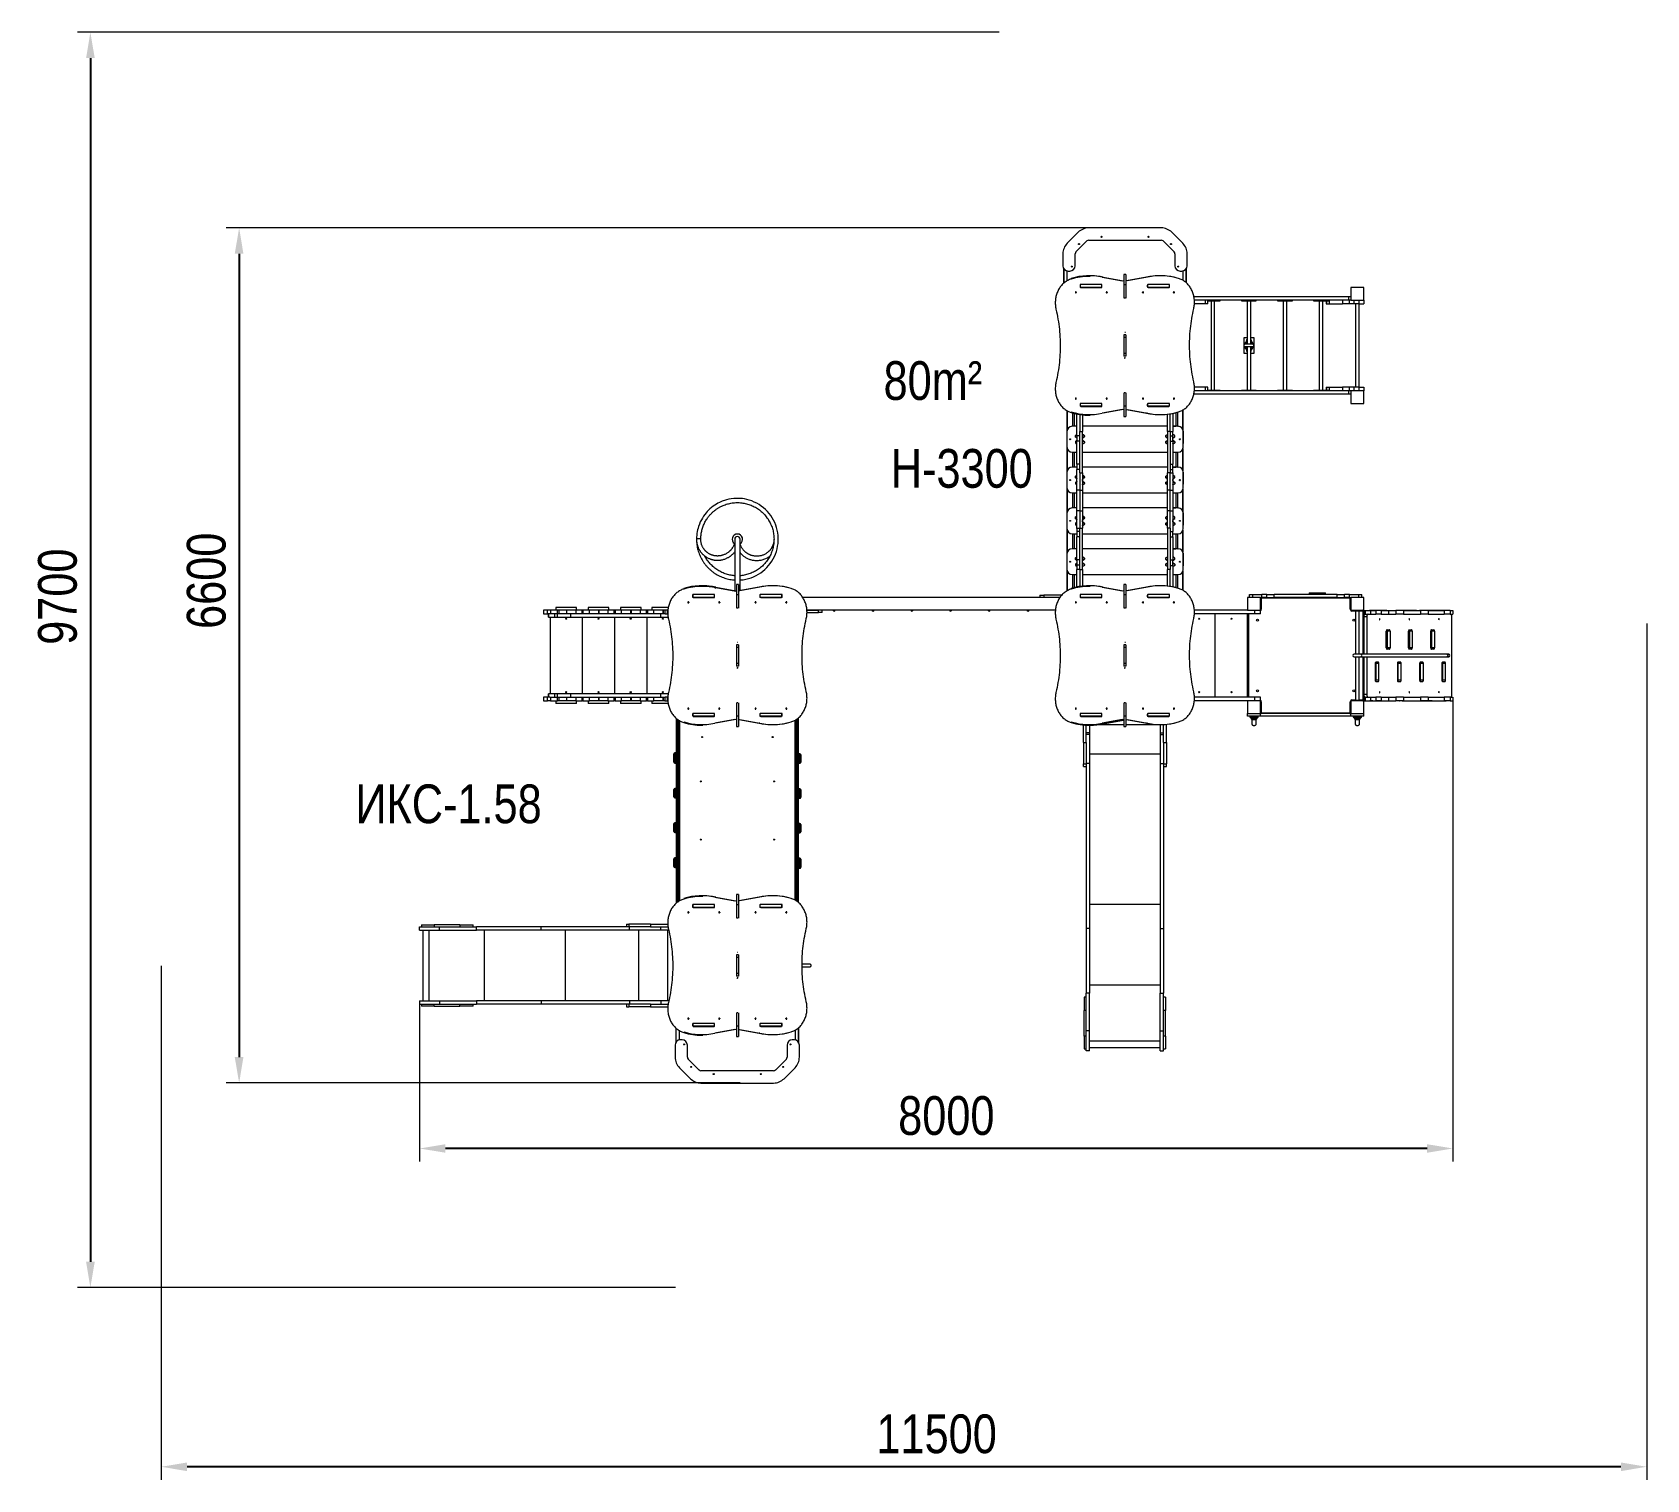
# Model space of a CAD drawing. Header units: millimetres. Extents: x -6400 to 6099, y -5761 to 5444.
import ezdxf

# ---------------------------------------------------------------- set-up
doc = ezdxf.new("R2010")
doc.units = ezdxf.units.MM
for name, color, linetype in [('DIKOM_АРТИКУЛ', 7, 'Continuous'), ('DIKOM_РАЗМЕР_ЗОНА', 7, 'Continuous'), ('DIKOM_РАЗМЕР_ОБЪЕКТА', 7, 'Continuous')]:
    doc.layers.add(name, color=color, linetype=linetype)
doc.styles.add('style1', font='arial.ttf', dxfattribs={"width": 0.8})
doc.dimstyles.new('1-50', dxfattribs={"dimtxt": 300, "dimasz": 200, "dimexe": 100, "dimexo": 0, "dimgap": 100, "dimtad": 1, "dimdec": 0, "dimtxsty": 'style1', "dimcen": 200, "dimclrd": 7, "dimclre": 7, "dimclrt": 7, "dimadec": 1, "dimazin": 2, "dimtfac": 1, "dimtdec": 0, "dimtmove": 0, "dimatfit": 2, "dimfxl": 0, "dimlwd": 25, "dimlwe": 18, "dimarcsym": 0})

msp = doc.modelspace()

# ---------------------------------------------------------------- texts
at = {"layer": 'DIKOM_АРТИКУЛ', "insert": (-3898.1, -378.8), "char_height": 300, "attachment_point": 1, "style": 'style1'}
msp.add_mtext_dynamic_manual_height_columns('ИКС-1.58', width=1667.537, gutter_width=20, heights=[0], dxfattribs=at)
at = {"layer": 'DIKOM_РАЗМЕР_ОБЪЕКТА', "char_height": 300, "attachment_point": 1, "style": 'style1'}
for s, insert in [('80m²', (190.9, 2898)), ('H-3300', (246.9, 2218.1))]:
    msp.add_mtext_dynamic_manual_height_columns(s, width=5885.531, gutter_width=20, heights=[0], dxfattribs=dict(at, insert=insert))

# ---------------------------------------------------------------- blocks, each defined once
blk = doc.blocks.new('*D11')
at = {"layer": 'Defpoints', "color": 0, "transparency": 16777216}
for p in [(4599, 270), (-3401, -2067), (-3401, -3197)]:
    blk.add_point(p, dxfattribs=at)
at = {"layer": 'DIKOM_РАЗМЕР_ОБЪЕКТА', "color": 7, "lineweight": 18, "transparency": 16777216}
for p, q in [((4599, 270), (4599, -3297)), ((-3401, -2067), (-3401, -3297))]:
    blk.add_line(p, q, dxfattribs=at)
at = {"layer": 'DIKOM_РАЗМЕР_ОБЪЕКТА', "color": 7, "lineweight": 25, "transparency": 16777216}
blk.add_line((4399, -3197), (-3201, -3197), dxfattribs=at)
at = {"layer": 'DIKOM_РАЗМЕР_ОБЪЕКТА', "color": 7, "transparency": 16777216}
for points in [[(-3201, -3164), (-3201, -3230), (-3401, -3197)], [(4399, -3164), (4399, -3230), (4599, -3197)]]:
    blk.add_solid(points, dxfattribs=at)
at = {"layer": 'DIKOM_РАЗМЕР_ОБЪЕКТА', "color": 7, "transparency": 16777216, "insert": (677, -2944), "char_height": 300, "attachment_point": 5, "style": 'style1'}
blk.add_mtext('8000', dxfattribs=at)
blk = doc.blocks.new('*D12')
at = {"layer": 'Defpoints', "color": 0, "transparency": 16777216}
for p in [(6099, 868), (-5401, -1782), (-5401, -5661)]:
    blk.add_point(p, dxfattribs=at)
at = {"layer": 'DIKOM_РАЗМЕР_ЗОНА', "color": 7, "lineweight": 18, "transparency": 16777216}
for p, q in [((6099, 868), (6099, -5761)), ((-5401, -1782), (-5401, -5761))]:
    blk.add_line(p, q, dxfattribs=at)
at = {"layer": 'DIKOM_РАЗМЕР_ЗОНА', "color": 7, "lineweight": 25, "transparency": 16777216}
blk.add_line((5899, -5661), (-5201, -5661), dxfattribs=at)
at = {"layer": 'DIKOM_РАЗМЕР_ЗОНА', "color": 7, "transparency": 16777216}
for points in [[(-5201, -5628), (-5201, -5695), (-5401, -5661)], [(5899, -5628), (5899, -5695), (6099, -5661)]]:
    blk.add_solid(points, dxfattribs=at)
at = {"layer": 'DIKOM_РАЗМЕР_ЗОНА', "color": 7, "transparency": 16777216, "insert": (602, -5408), "char_height": 300, "attachment_point": 5, "style": 'style1'}
blk.add_mtext('11500', dxfattribs=at)
blk = doc.blocks.new('*D13')
at = {"layer": 'Defpoints', "color": 0, "transparency": 16777216}
for p in [(2050, 3930), (-4798, -2690), (-919, -2690)]:
    blk.add_point(p, dxfattribs=at)
at = {"layer": 'DIKOM_РАЗМЕР_ОБЪЕКТА', "color": 7, "lineweight": 18, "transparency": 16777216}
for p, q in [((2050, 3930), (-4898, 3930)), ((-919, -2690), (-4898, -2690))]:
    blk.add_line(p, q, dxfattribs=at)
at = {"layer": 'DIKOM_РАЗМЕР_ОБЪЕКТА', "color": 7, "lineweight": 25, "transparency": 16777216}
blk.add_line((-4798, 3730), (-4798, -2490), dxfattribs=at)
at = {"layer": 'DIKOM_РАЗМЕР_ОБЪЕКТА', "color": 7, "transparency": 16777216}
for points in [[(-4832, 3730), (-4765, 3730), (-4798, 3930)], [(-4832, -2490), (-4765, -2490), (-4798, -2690)]]:
    blk.add_solid(points, dxfattribs=at)
at = {"layer": 'DIKOM_РАЗМЕР_ОБЪЕКТА', "color": 7, "transparency": 16777216, "insert": (-5051, 1198), "char_height": 300, "attachment_point": 5, "rotation": 90, "style": 'style1'}
blk.add_mtext('6600', dxfattribs=at)
blk = doc.blocks.new('*D14')
at = {"layer": 'Defpoints', "color": 0, "transparency": 16777216}
for p in [(1087, 5444), (-5950, -4274), (-1419, -4274)]:
    blk.add_point(p, dxfattribs=at)
at = {"layer": 'DIKOM_РАЗМЕР_ЗОНА', "color": 7, "lineweight": 18, "transparency": 16777216}
for p, q in [((1087, 5444), (-6050, 5444)), ((-1419, -4274), (-6050, -4274))]:
    blk.add_line(p, q, dxfattribs=at)
at = {"layer": 'DIKOM_РАЗМЕР_ЗОНА', "color": 7, "lineweight": 25, "transparency": 16777216}
blk.add_line((-5950, 5244), (-5950, -4074), dxfattribs=at)
at = {"layer": 'DIKOM_РАЗМЕР_ЗОНА', "color": 7, "transparency": 16777216}
for points in [[(-5983, 5244), (-5916, 5244), (-5950, 5444)], [(-5983, -4074), (-5916, -4074), (-5950, -4274)]]:
    blk.add_solid(points, dxfattribs=at)
at = {"layer": 'DIKOM_РАЗМЕР_ЗОНА', "color": 7, "transparency": 16777216, "insert": (-6203, 1075), "char_height": 300, "attachment_point": 5, "rotation": 90, "style": 'style1'}
blk.add_mtext('9700', dxfattribs=at)

# ---------------------------------------------------------------- dimensions: what is measured, and where the dimension line sits
at = {"layer": 'DIKOM_РАЗМЕР_ЗОНА', "color": 3}
dim = msp.add_linear_dim(base=(-5949.5, -4273.6), p1=(1087.3, 5444.2), p2=(-1419.1, -4273.6), angle=90, text='9700', dimstyle='1-50', dxfattribs=at)
dim.commit()
dim.dimension.update_dxf_attribs({"geometry": '*D14', "text_midpoint": (-5949.5, 1074.7), "dimtype": 160})
dim = msp.add_linear_dim(base=(-5401.1, -5661.3), p1=(6099.3, 868.2), p2=(-5401.1, -1782.3), dimstyle='1-50', dxfattribs=at)
dim.commit()
dim.dimension.update_dxf_attribs({"geometry": '*D12', "text_midpoint": (601.7, -5661.3), "dimtype": 160})
at = {"layer": 'DIKOM_РАЗМЕР_ОБЪЕКТА'}
dim = msp.add_linear_dim(base=(-4798.2, -2690.3), p1=(2050.4, 3929.7), p2=(-918.6, -2690.3), angle=90, text='6600', dimstyle='1-50', dxfattribs=at)
dim.commit()
dim.dimension.update_dxf_attribs({"geometry": '*D13', "text_midpoint": (-4798.2, 1197.8), "dimtype": 160})
dim = msp.add_linear_dim(base=(-3401.1, -3197), p1=(4599.3, 269.7), p2=(-3401.1, -2066.8), dimstyle='1-50', dxfattribs=at)
dim.commit()
dim.dimension.update_dxf_attribs({"geometry": '*D11', "text_midpoint": (677, -3197), "dimtype": 160})

# ---------------------------------------------------------------- linework, layer by layer
at = {"color": 7, "linetype": 'Continuous', "lineweight": 15}
for p, q in [((1698, 3896), (1613, 3811)), ((2341.3, 3929.7), (1779.3, 3929.7)), ((2507.6, 3811), (2422.6, 3896)), ((1680.2, 3743.8), (1765.2, 3828.8)), ((1779.3, 3834.7), (2341.3, 3834.7)), ((2355.4, 3828.8), (2440.4, 3743.8)), ((1579.3, 3729.7), (1579.3, 3635.7)), ((1674.3, 3635.7), (1674.3, 3729.7)), ((2446.3, 3729.7), (2446.3, 3635.7)), ((2541.3, 3635.7), (2541.3, 3729.7)), ((1584.3, 3616.3), (1584.3, 3500.5)), ((1588.3, 3503.9), (1588.3, 3610.4)), ((1609.3, 3597), (1609.3, 3518.8)), ((1619.3, 3595.7), (1634.3, 3595.7)), ((1791.6, 3554.5), (1784.1, 3554.5)), ((1791.6, 3554.5), (1784.1, 3554.5)), ((1884.2, 3549.1), (2040, 3519.9)), ((1884.2, 3549.1), (1891.7, 3549.1)), ((1891.7, 3549.1), (2047.5, 3519.9)), ((2066.8, 3570), (2051.8, 3570)), ((2051.8, 3570), (2051.8, 3488.8)), ((2066.8, 3570), (2066.8, 3488.8)), ((2226.8, 3549.1), (2071.1, 3519.9)), ((2234.3, 3549.1), (2078.6, 3519.9)), ((2234.3, 3549.1), (2226.8, 3549.1)), ((2334.5, 3559.5), (2327, 3559.5)), ((2334.5, 3559.5), (2327, 3559.5)), ((2486.3, 3595.7), (2501.3, 3595.7)), ((2511.3, 3522.6), (2511.3, 3597)), ((2532.3, 3610.4), (2532.3, 3507.2)), ((2536.3, 3503.6), (2536.3, 3616.3)), ((1713.8, 3490.7), (1713.8, 3469.7)), ((1714.9, 3490.7), (1713.8, 3490.7)), ((1714.9, 3469.7), (1713.8, 3469.7)), ((1714.9, 3469.7), (1714.9, 3490.7)), ((1881.3, 3490.7), (1714.9, 3490.7)), ((1881.3, 3469.7), (1714.9, 3469.7)), ((1878.6, 3491.4), (1719.7, 3491.4)), ((1719.7, 3468.9), (1878.6, 3468.9)), ((1725.2, 3469.3), (1725.2, 3469.7)), ((1881.3, 3469.7), (1881.3, 3490.7)), ((2066.8, 3488.8), (2051.8, 3488.8)), ((2051.8, 3488.8), (2051.8, 3387)), ((2063.8, 3387), (2054.8, 3387)), ((2066.8, 3488.8), (2066.8, 3387)), ((2232.1, 3482.4), (2232.1, 3477.9)), ((2236.9, 3469.7), (2236.9, 3490.7)), ((2403.7, 3490.7), (2236.9, 3490.7)), ((2403.7, 3469.7), (2236.9, 3469.7)), ((2398.9, 3491.4), (2239.9, 3491.4)), ((2239.9, 3468.9), (2398.9, 3468.9)), ((2393.4, 3469.7), (2393.4, 3469.3)), ((2403.7, 3469.7), (2403.7, 3490.7)), ((2404.8, 3490.7), (2403.7, 3490.7)), ((2404.8, 3469.7), (2403.7, 3469.7)), ((2404.8, 3469.7), (2404.8, 3490.7)), ((3790.3, 3396.7), (2594.3, 3396.7)), ((3790.3, 3396.7), (3790.3, 3369.7)), ((3809.3, 3396.7), (3790.3, 3396.7)), ((3909.3, 3469.7), (3809.3, 3469.7)), ((3809.3, 3469.7), (3809.3, 3369.7)), ((3909.3, 3369.7), (3909.3, 3469.7)), ((2682.8, 3369.7), (2597.8, 3369.7)), ((3790.3, 3369.7), (2597.8, 3369.7)), ((2682.8, 3342.7), (2598, 3342.7)), ((2682.8, 3342.7), (2682.8, 3369.7)), ((2701.8, 3342.7), (2682.8, 3342.7)), ((2701.8, 3342.7), (2701.8, 3369.7)), ((2701.8, 3365.7), (2710.7, 3365.7)), ((2710.7, 3369.7), (2710.7, 3365.7)), ((2710.7, 3365.7), (2785.1, 3365.7)), ((2727.1, 3365.7), (2727.1, 2673.7)), ((2754.1, 2673.7), (2754.1, 3365.7)), ((2785.1, 3369.7), (2785.1, 3365.7)), ((2785.1, 3365.7), (2797.8, 3365.7)), ((2797.8, 3365.7), (2797.8, 3369.7)), ((2962.5, 3369.7), (2962.5, 3365.7)), ((2962.5, 3365.7), (2989.8, 3365.7)), ((2989.8, 3369.7), (2989.8, 3365.7)), ((2989.8, 3365.7), (3064.2, 3365.7)), ((3006.2, 3365.7), (3006.2, 3028.7)), ((3033.2, 3028.7), (3033.2, 3365.7)), ((3064.2, 3369.7), (3064.2, 3365.7)), ((3064.2, 3365.7), (3076.9, 3365.7)), ((3076.9, 3365.7), (3076.9, 3369.7)), ((3241.6, 3369.7), (3241.6, 3365.7)), ((3241.6, 3365.7), (3268.9, 3365.7)), ((3268.9, 3369.7), (3268.9, 3365.7)), ((3268.9, 3365.7), (3343.3, 3365.7)), ((3285.3, 3365.7), (3285.3, 2673.7)), ((3312.3, 2673.7), (3312.3, 3365.7)), ((3343.3, 3369.7), (3343.3, 3365.7)), ((3343.3, 3365.7), (3356, 3365.7)), ((3356, 3365.7), (3356, 3369.7)), ((3520.7, 3369.7), (3520.7, 3365.7)), ((3520.7, 3365.7), (3548, 3365.7)), ((3548, 3369.7), (3548, 3365.7)), ((3548, 3365.7), (3622.4, 3365.7)), ((3564.4, 3365.7), (3564.4, 2673.7)), ((3591.4, 2673.7), (3591.4, 3365.7)), ((3618.3, 3365.7), (3618.3, 3342.7)), ((3618.3, 3342.7), (3620.6, 3342.7)), ((3620.6, 3365.7), (3620.6, 3342.7)), ((3620.6, 3342.7), (3640.2, 3342.7)), ((3622.4, 3369.7), (3622.4, 3365.7)), ((3622.4, 3365.7), (3635.1, 3365.7)), ((3635.1, 3365.7), (3635.1, 3369.7)), ((3640.2, 3369.7), (3640.2, 3342.7)), ((3640.2, 3342.7), (3743.4, 3342.7)), ((3743.4, 3369.7), (3743.4, 3342.7)), ((3795.7, 3369.7), (3743.4, 3369.7)), ((3795.7, 3342.7), (3743.4, 3342.7)), ((3795.7, 3369.7), (3790.3, 3369.7)), ((3795.7, 3369.7), (3795.7, 3342.7)), ((3809.3, 3369.7), (3795.7, 3369.7)), ((3832.4, 3342.7), (3795.7, 3342.7)), ((3809.3, 3369.7), (3909.3, 3369.7)), ((3832.4, 3369.7), (3832.4, 3342.7)), ((3869.3, 3342.7), (3832.4, 3342.7)), ((3845.8, 3342.7), (3845.8, 2696.7)), ((3869.3, 3369.7), (3869.3, 3342.7)), ((3869.3, 3342.7), (3909.3, 3342.7)), ((3872.8, 2696.7), (3872.8, 3342.7)), ((3909.3, 3369.7), (3909.3, 3342.7)), ((2066.8, 3102.1), (2051.8, 3102.1)), ((2051.8, 3102.1), (2051.8, 3082.1)), ((2066.8, 3082.1), (2051.8, 3082.1)), ((2051.8, 3082.1), (2051.8, 2957.3)), ((2063.8, 3119.2), (2059.7, 3119.2)), ((2066.8, 3102.1), (2066.8, 3082.1)), ((2066.8, 3082.1), (2066.8, 2957.3)), ((2979.7, 3079.7), (2979.7, 2959.7)), ((3006.2, 3079.7), (2979.7, 3079.7)), ((3049.7, 3028.7), (2989.7, 3028.7)), ((2989.7, 3010.7), (3049.7, 3010.7)), ((2999.7, 3048.4), (2999.7, 3054.9)), ((3006.2, 3010.7), (3006.2, 2673.7)), ((3059.7, 3079.7), (3033.2, 3079.7)), ((3033.2, 2673.7), (3033.2, 3010.7)), ((3039.7, 3048.4), (3039.7, 3054.9)), ((3059.7, 2959.7), (3059.7, 3079.7)), ((2066.8, 2957.3), (2051.8, 2957.3)), ((2051.8, 2957.3), (2051.8, 2937.2)), ((2066.8, 2937.2), (2051.8, 2937.2)), ((2058.9, 2920.2), (2054.8, 2920.2)), ((2066.8, 2957.3), (2066.8, 2937.2)), ((2979.7, 2959.7), (3006.2, 2959.7)), ((2999.7, 2984.9), (2999.7, 2991)), ((3004.8, 2999.6), (3006.2, 2998.6)), ((3006.2, 2998.7), (3004.9, 2999.6)), ((3033.2, 2959.7), (3059.7, 2959.7)), ((3039.7, 2984.9), (3039.7, 2991)), ((2051.8, 2652.4), (2051.8, 2550.6)), ((2063.8, 2652.4), (2054.8, 2652.4)), ((2066.8, 2652.4), (2066.8, 2550.6)), ((3790.3, 2642.7), (2593.3, 2642.7)), ((2682.8, 2669.7), (2597.4, 2669.7)), ((3790.3, 2669.7), (2597.4, 2669.7)), ((2682.8, 2696.7), (2598.2, 2696.7)), ((2682.8, 2669.7), (2682.8, 2696.7)), ((2701.8, 2696.7), (2682.8, 2696.7)), ((2701.8, 2669.7), (2701.8, 2696.7)), ((2701.8, 2673.7), (2710.7, 2673.7)), ((2710.7, 2673.7), (2710.7, 2669.7)), ((2710.7, 2673.7), (2785.1, 2673.7)), ((2785.1, 2673.7), (2785.1, 2669.7)), ((2785.1, 2673.7), (2797.8, 2673.7)), ((2797.8, 2669.7), (2797.8, 2673.7)), ((2962.5, 2673.7), (2962.5, 2669.7)), ((2962.5, 2673.7), (2989.8, 2673.7)), ((2989.8, 2673.7), (2989.8, 2669.7)), ((2989.8, 2673.7), (3064.2, 2673.7)), ((3064.2, 2673.7), (3064.2, 2669.7)), ((3064.2, 2673.7), (3076.9, 2673.7)), ((3076.9, 2669.7), (3076.9, 2673.7)), ((3241.6, 2673.7), (3241.6, 2669.7)), ((3241.6, 2673.7), (3268.9, 2673.7)), ((3268.9, 2673.7), (3268.9, 2669.7)), ((3268.9, 2673.7), (3343.3, 2673.7)), ((3343.3, 2673.7), (3343.3, 2669.7)), ((3343.3, 2673.7), (3356, 2673.7)), ((3356, 2669.7), (3356, 2673.7)), ((3520.7, 2673.7), (3520.7, 2669.7)), ((3520.7, 2673.7), (3548, 2673.7)), ((3548, 2673.7), (3548, 2669.7)), ((3548, 2673.7), (3622.4, 2673.7)), ((3618.3, 2696.7), (3618.3, 2673.7)), ((3618.3, 2696.7), (3620.6, 2696.7)), ((3620.6, 2696.7), (3640.2, 2696.7)), ((3620.6, 2696.7), (3620.6, 2673.7)), ((3622.4, 2673.7), (3622.4, 2669.7)), ((3622.4, 2673.7), (3635.1, 2673.7)), ((3635.1, 2669.7), (3635.1, 2673.7)), ((3640.2, 2696.7), (3640.2, 2669.7)), ((3640.2, 2696.7), (3743.4, 2696.7)), ((3743.4, 2696.7), (3743.4, 2669.7)), ((3795.7, 2696.7), (3743.4, 2696.7)), ((3795.7, 2669.7), (3743.4, 2669.7)), ((3790.3, 2669.7), (3790.3, 2642.7)), ((3795.7, 2669.7), (3790.3, 2669.7)), ((3809.3, 2642.7), (3790.3, 2642.7)), ((3795.7, 2696.7), (3795.7, 2669.7)), ((3832.4, 2696.7), (3795.7, 2696.7)), ((3809.3, 2669.7), (3795.7, 2669.7)), ((3909.3, 2669.7), (3809.3, 2669.7)), ((3809.3, 2669.7), (3809.3, 2569.7)), ((3832.4, 2696.7), (3832.4, 2669.7)), ((3869.3, 2696.7), (3832.4, 2696.7)), ((3869.3, 2696.7), (3869.3, 2669.7)), ((3869.3, 2696.7), (3909.3, 2696.7)), ((3909.3, 2696.7), (3909.3, 2669.7)), ((3909.3, 2569.7), (3909.3, 2669.7)), ((1609.3, 2515.6), (1609.3, 1118.8)), ((1614.3, 2370), (1614.3, 2512.7)), ((1713.8, 2569.7), (1713.8, 2548.7)), ((1714.9, 2569.7), (1713.8, 2569.7)), ((1714.9, 2548.7), (1713.8, 2548.7)), ((1714.9, 2548.7), (1714.9, 2569.7)), ((1881.3, 2569.7), (1714.9, 2569.7)), ((1881.3, 2548.7), (1714.9, 2548.7)), ((1878.6, 2570.4), (1719.7, 2570.4)), ((1719.7, 2547.9), (1878.6, 2547.9)), ((1725.2, 2569.7), (1725.2, 2570.1)), ((1730.3, 2570.4), (1730.3, 2569.7)), ((1730.3, 2548.7), (1730.3, 2547.9)), ((1881.3, 2548.7), (1881.3, 2569.7)), ((2040, 2524.5), (1884.2, 2495.2)), ((2047.5, 2524.5), (1891.7, 2495.2)), ((2066.8, 2550.6), (2051.8, 2550.6)), ((2051.8, 2550.6), (2051.8, 2469.4)), ((2066.8, 2550.6), (2066.8, 2469.4)), ((2071.1, 2524.5), (2226.8, 2495.2)), ((2078.6, 2524.5), (2234.3, 2495.2)), ((2232.1, 2561.4), (2232.1, 2556.9)), ((2236.9, 2548.7), (2236.9, 2569.7)), ((2403.7, 2569.7), (2236.9, 2569.7)), ((2403.7, 2548.7), (2236.9, 2548.7)), ((2398.9, 2570.4), (2239.9, 2570.4)), ((2239.9, 2547.9), (2398.9, 2547.9)), ((2388.3, 2569.7), (2388.3, 2570.4)), ((2388.3, 2547.9), (2388.3, 2548.7)), ((2393.4, 2570.1), (2393.4, 2569.7)), ((2403.7, 2548.7), (2403.7, 2569.7)), ((2404.8, 2569.7), (2403.7, 2569.7)), ((2404.8, 2548.7), (2403.7, 2548.7)), ((2404.8, 2548.7), (2404.8, 2569.7)), ((2468.8, 2393.7), (2468.8, 2503.6)), ((2504.3, 2517.7), (2504.3, 2375.5)), ((2509.3, 2364.5), (2509.3, 2520.5)), ((3809.3, 2569.7), (3909.3, 2569.7)), ((1688.3, 2393.7), (1650.8, 2393.7)), ((1652.8, 2497.8), (1652.8, 2393.7)), ((1668.8, 2393.7), (1668.8, 2493.6)), ((1688.3, 2321.1), (1688.3, 2489.3)), ((1709.3, 2485.6), (1709.3, 2354.1)), ((1730.3, 2482.8), (1730.3, 2354.1)), ((2388.3, 2393.7), (1730.3, 2393.7)), ((1784.1, 2479.9), (1791.6, 2479.9)), ((1784.1, 2479.9), (1791.6, 2479.9)), ((2051.8, 2469.4), (2066.8, 2469.4)), ((2234.3, 2495.2), (2226.8, 2495.2)), ((2327, 2484.8), (2334.5, 2484.8)), ((2388.3, 2354), (2388.3, 2487.8)), ((2409.3, 2354), (2409.3, 2490.6)), ((2430.3, 2494.3), (2430.3, 2353.7)), ((2430.3, 2393.7), (2452.8, 2393.7)), ((2470.8, 2393.7), (2430.3, 2393.7)), ((2452.8, 2499.3), (2452.8, 2393.7)), ((2452.8, 2393.7), (2452.8, 2393.7)), ((2468.8, 2393.7), (2468.8, 2393.7)), ((2468.8, 2393.7), (2470.8, 2393.7)), ((2468.8, 2393.7), (2468.8, 2393.7)), ((1610.8, 2353.7), (1610.8, 2233.7)), ((1687.3, 2328.7), (1688.3, 2328.5)), ((1709.3, 2321.1), (1688.3, 2321.1)), ((1688.3, 2321.1), (1688.3, 2278.5)), ((1709.3, 2278.5), (1688.3, 2278.5)), ((1688.3, 2101.1), (1688.3, 2278.5)), ((1709.3, 2354.1), (1730.3, 2354.1)), ((1709.3, 2034.3), (1709.3, 2354.1)), ((1730.3, 2034.3), (1730.3, 2354.1)), ((2388.3, 2258.8), (2387.3, 2258.7)), ((2409.3, 2354), (2388.3, 2354)), ((2388.3, 2354), (2388.3, 2034.3)), ((2409.3, 2354), (2409.3, 2034.3)), ((2409.3, 2353.7), (2430.3, 2353.7)), ((2409.3, 2320.1), (2430.3, 2320.1)), ((2409.3, 2278.3), (2430.3, 2278.3)), ((2430.3, 2320.1), (2430.3, 2353.7)), ((2430.3, 2278.3), (2430.3, 2320.1)), ((2430.3, 2278.3), (2430.3, 2101.2)), ((2510.8, 2353.7), (2510.8, 2260.9)), ((2510.8, 2233.7), (2510.8, 2353.7)), ((1614.3, 2054), (1614.3, 2217.3)), ((1650.8, 2193.7), (1688.3, 2193.7)), ((1652.8, 2193.7), (1652.8, 2077.7)), ((1668.8, 2077.7), (1668.8, 2193.7)), ((1730.3, 2193.7), (2388.3, 2193.7)), ((2430.3, 2193.7), (2470.8, 2193.7)), ((2452.8, 2193.7), (2452.8, 2077.7)), ((2468.8, 2077.7), (2468.8, 2193.7)), ((2504.3, 2211.8), (2504.3, 2059.5)), ((2509.3, 2048.5), (2509.3, 2222.8)), ((1610.8, 2037.7), (1610.8, 1917.7)), ((1688.3, 2077.7), (1650.8, 2077.7)), ((1687.3, 2012.7), (1688.3, 2012.5)), ((1709.3, 2101.1), (1688.3, 2101.1)), ((1688.3, 2101.1), (1688.3, 2058.7)), ((1709.3, 2058.7), (1688.3, 2058.7)), ((1688.3, 1898.9), (1688.3, 2058.7)), ((1709.3, 2034.3), (1730.3, 2034.3)), ((1709.3, 2034.3), (1709.3, 1898.5)), ((2388.3, 2077.7), (1730.3, 2077.7)), ((1730.3, 2034.3), (1730.3, 1898.5)), ((2409.3, 2034.3), (2388.3, 2034.3)), ((2388.3, 1898.5), (2388.3, 2034.3)), ((2409.3, 2101.2), (2430.3, 2101.2)), ((2409.3, 2059.4), (2430.3, 2059.4)), ((2409.3, 2034.7), (2430.3, 2034.7)), ((2409.3, 1898.5), (2409.3, 2034.3)), ((2430.3, 2059.4), (2430.3, 2101.2)), ((2430.3, 2077.7), (2452.8, 2077.7)), ((2470.8, 2077.7), (2430.3, 2077.7)), ((2430.3, 2034.7), (2430.3, 2059.4)), ((2430.3, 2034.7), (2430.3, 1898.9)), ((2452.8, 2077.7), (2452.8, 2077.7)), ((2468.8, 2077.7), (2468.8, 2077.7)), ((2468.8, 2077.7), (2470.8, 2077.7)), ((2468.8, 2077.7), (2468.8, 2077.7)), ((2510.8, 2037.7), (2510.8, 1944.9)), ((2510.8, 1917.7), (2510.8, 2037.7)), ((1614.3, 1738), (1614.3, 1901.3)), ((1650.8, 1877.7), (1688.3, 1877.7)), ((1652.8, 1877.7), (1652.8, 1761.7)), ((1668.8, 1761.7), (1668.8, 1877.7)), ((1709.3, 1898.9), (1688.3, 1898.9)), ((1688.3, 1739.4), (1688.3, 1898.9)), ((1709.3, 1898.5), (1730.3, 1898.5)), ((1709.3, 1898.5), (1709.3, 1739.8)), ((1730.3, 1898.5), (1730.3, 1739.8)), ((1730.3, 1877.7), (2388.3, 1877.7)), ((2388.3, 1942.8), (2387.3, 1942.7)), ((2409.3, 1898.5), (2388.3, 1898.5)), ((2388.3, 1739.8), (2388.3, 1898.5)), ((2409.3, 1898.9), (2430.3, 1898.9)), ((2409.3, 1739.8), (2409.3, 1898.5)), ((2430.3, 1898.9), (2430.3, 1739.4)), ((2430.3, 1877.7), (2470.8, 1877.7)), ((2452.8, 1877.7), (2452.8, 1761.7)), ((2468.8, 1761.7), (2468.8, 1877.7)), ((2504.3, 1895.8), (2504.3, 1743.5)), ((2509.3, 1732.5), (2509.3, 1906.8)), ((1688.3, 1761.7), (1650.8, 1761.7)), ((2388.3, 1761.7), (1730.3, 1761.7)), ((2430.3, 1761.7), (2452.8, 1761.7)), ((2470.8, 1761.7), (2430.3, 1761.7)), ((2452.8, 1761.7), (2452.8, 1761.7)), ((2468.8, 1761.7), (2468.8, 1761.7)), ((2468.8, 1761.7), (2470.8, 1761.7)), ((2468.8, 1761.7), (2468.8, 1761.7)), ((1610.8, 1721.7), (1610.8, 1601.7)), ((1687.3, 1696.7), (1688.3, 1696.5)), ((1709.3, 1739.4), (1688.3, 1739.4)), ((1688.3, 1603.7), (1688.3, 1739.4)), ((1709.3, 1739.8), (1730.3, 1739.8)), ((1709.3, 1739.8), (1709.3, 1604.1)), ((1730.3, 1739.8), (1730.3, 1604.1)), ((2388.3, 1626.8), (2387.3, 1626.7)), ((2409.3, 1739.8), (2388.3, 1739.8)), ((2388.3, 1604.1), (2388.3, 1739.8)), ((2409.3, 1604.1), (2409.3, 1739.8)), ((2409.3, 1739.4), (2430.3, 1739.4)), ((2430.3, 1739.4), (2430.3, 1579.7)), ((2510.8, 1721.7), (2510.8, 1628.9)), ((2510.8, 1601.7), (2510.8, 1721.7)), ((-1224.1, 1517.7), (-1223.9, 1529.8)), ((-961.7, 1519.7), (-961.7, 1116.6)), ((-919.7, 1121.6), (-919.7, 1519.7)), ((-657.3, 1522.3), (-657.2, 1519.7)), ((-624.2, 1519.7), (-624.2, 1520.6)), ((1614.3, 1422), (1614.3, 1585.3)), ((1650.8, 1561.7), (1688.3, 1561.7)), ((1652.8, 1561.7), (1652.8, 1445.7)), ((1668.8, 1445.7), (1668.8, 1561.7)), ((1709.3, 1603.7), (1688.3, 1603.7)), ((1688.3, 1603.7), (1688.3, 1579)), ((1709.3, 1579), (1688.3, 1579)), ((1688.3, 1579), (1688.3, 1537.2)), ((1709.3, 1537.2), (1688.3, 1537.2)), ((1688.3, 1360), (1688.3, 1537.2)), ((1709.3, 1604.1), (1730.3, 1604.1)), ((1709.3, 1284.3), (1709.3, 1604.1)), ((1730.3, 1284.3), (1730.3, 1604.1)), ((1730.3, 1561.7), (2388.3, 1561.7)), ((2409.3, 1604.1), (2388.3, 1604.1)), ((2388.3, 1604.1), (2388.3, 1284.3)), ((2409.3, 1604.1), (2409.3, 1284.3)), ((2409.3, 1579.7), (2430.3, 1579.7)), ((2409.3, 1537.2), (2430.3, 1537.2)), ((2430.3, 1537.2), (2430.3, 1579.7)), ((2430.3, 1561.7), (2470.8, 1561.7)), ((2430.3, 1537.2), (2430.3, 1359.9)), ((2452.8, 1561.7), (2452.8, 1445.7)), ((2468.8, 1445.7), (2468.8, 1561.7)), ((2504.3, 1579.8), (2504.3, 1427.5)), ((2509.3, 1416.5), (2509.3, 1590.8)), ((1610.8, 1405.7), (1610.8, 1285.7)), ((1688.3, 1445.7), (1650.8, 1445.7)), ((1687.3, 1380.7), (1688.3, 1380.5)), ((2388.3, 1445.7), (1730.3, 1445.7)), ((2430.3, 1445.7), (2452.8, 1445.7)), ((2470.8, 1445.7), (2430.3, 1445.7)), ((2452.8, 1445.7), (2452.8, 1445.7)), ((2468.8, 1445.7), (2468.8, 1445.7)), ((2468.8, 1445.7), (2470.8, 1445.7)), ((2468.8, 1445.7), (2468.8, 1445.7)), ((2510.8, 1405.7), (2510.8, 1312.9)), ((2510.8, 1285.7), (2510.8, 1405.7)), ((1614.3, 1121.7), (1614.3, 1269.3)), ((1709.3, 1360), (1688.3, 1360)), ((1688.3, 1360), (1688.3, 1318.3)), ((1709.3, 1318.3), (1688.3, 1318.3)), ((1688.3, 1318.3), (1688.3, 1284.7)), ((1709.3, 1284.7), (1688.3, 1284.7)), ((1688.3, 1145.1), (1688.3, 1284.7)), ((1709.3, 1284.3), (1730.3, 1284.3)), ((1709.3, 1284.3), (1709.3, 1148.8)), ((1730.3, 1284.3), (1730.3, 1151.6)), ((2388.3, 1310.8), (2387.3, 1310.7)), ((2409.3, 1284.3), (2388.3, 1284.3)), ((2388.3, 1156.5), (2388.3, 1284.3)), ((2409.3, 1359.9), (2430.3, 1359.9)), ((2409.3, 1317.2), (2430.3, 1317.2)), ((2409.3, 1153.7), (2409.3, 1284.3)), ((2430.3, 1317.2), (2430.3, 1359.9)), ((2430.3, 1317.2), (2430.3, 1150)), ((2504.3, 1263.8), (2504.3, 1126.7)), ((2509.3, 1123.8), (2509.3, 1274.8)), ((-1208.4, 1154.5), (-1215.9, 1154.5)), ((-1208.4, 1154.5), (-1215.9, 1154.5)), ((-1115.8, 1149.1), (-960, 1119.9)), ((-1115.8, 1149.1), (-1108.3, 1149.1)), ((-1115.8, 1144.2), (-1108.3, 1144.2)), ((-1108.3, 1149.1), (-952.5, 1119.9)), ((-952.5, 1114.9), (-1108.3, 1144.2)), ((-933.2, 1170), (-948.2, 1170)), ((-948.2, 1170), (-948.2, 1088.8)), ((-933.2, 1170), (-933.2, 1088.8)), ((-773.2, 1149.1), (-928.9, 1119.9)), ((-773.2, 1149.1), (-928.9, 1119.9)), ((-765.7, 1149.1), (-921.4, 1119.9)), ((-765.7, 1149.1), (-773.2, 1149.1)), ((-665.5, 1159.5), (-673, 1159.5)), ((-665.5, 1159.5), (-673, 1159.5)), ((1650.8, 1245.7), (1688.3, 1245.7)), ((1652.8, 1245.7), (1652.8, 1136.6)), ((1668.8, 1140.8), (1668.8, 1245.7)), ((1730.3, 1245.7), (2388.3, 1245.7)), ((1791.6, 1154.5), (1784.1, 1154.5)), ((1791.6, 1154.5), (1784.1, 1154.5)), ((1884.2, 1149.1), (2040, 1119.9)), ((1884.2, 1149.1), (1891.7, 1149.1)), ((1891.7, 1149.1), (2047.5, 1119.9)), ((2066.8, 1170), (2051.8, 1170)), ((2051.8, 1170), (2051.8, 1088.8)), ((2066.8, 1170), (2066.8, 1088.8)), ((2226.8, 1149.1), (2071.1, 1119.9)), ((2234.3, 1149.1), (2078.6, 1119.9)), ((2234.3, 1149.1), (2226.8, 1149.1)), ((2334.5, 1159.5), (2327, 1159.5)), ((2334.5, 1159.5), (2327, 1159.5)), ((2430.3, 1245.7), (2470.8, 1245.7)), ((2452.8, 1245.7), (2452.8, 1145)), ((2468.8, 1140.7), (2468.8, 1245.7)), ((-1286.2, 1090.7), (-1286.2, 1069.7)), ((-1285.1, 1090.7), (-1286.2, 1090.7)), ((-1285.1, 1069.7), (-1286.2, 1069.7)), ((-1285.1, 1069.7), (-1285.1, 1090.7)), ((-1118.7, 1090.7), (-1285.1, 1090.7)), ((-1118.7, 1069.7), (-1285.1, 1069.7)), ((-1121.4, 1091.4), (-1280.3, 1091.4)), ((-1280.3, 1068.9), (-1121.4, 1068.9)), ((-1274.8, 1069.3), (-1274.8, 1069.7)), ((-1118.7, 1069.7), (-1118.7, 1090.7)), ((-933.2, 1088.8), (-948.2, 1088.8)), ((-948.2, 1088.8), (-948.2, 987)), ((-933.2, 1088.8), (-933.2, 987)), ((-921.4, 1119.9), (-928.9, 1119.9)), ((-767.9, 1082.4), (-767.9, 1077.9)), ((-763.1, 1069.7), (-763.1, 1090.7)), ((-596.3, 1090.7), (-763.1, 1090.7)), ((-596.3, 1069.7), (-763.1, 1069.7)), ((-601.1, 1091.4), (-760.1, 1091.4)), ((-760.1, 1068.9), (-601.1, 1068.9)), ((-606.6, 1069.7), (-606.6, 1069.3)), ((-596.3, 1069.7), (-596.3, 1090.7)), ((-595.2, 1090.7), (-596.3, 1090.7)), ((-595.2, 1069.7), (-596.3, 1069.7)), ((-595.2, 1069.7), (-595.2, 1090.7)), ((1557, 1069.7), (-435, 1069.7)), ((1401.7, 1087.7), (1401.7, 1069.7)), ((1401.7, 1087.7), (1431.7, 1087.7)), ((1431.7, 1087.7), (1431.7, 1069.7)), ((1571.4, 1087.7), (1431.7, 1087.7)), ((1557, 1069.7), (1431.7, 1069.7)), ((1713.8, 1090.7), (1713.8, 1069.7)), ((1714.9, 1090.7), (1713.8, 1090.7)), ((1714.9, 1069.7), (1713.8, 1069.7)), ((1714.9, 1069.7), (1714.9, 1090.7)), ((1881.3, 1090.7), (1714.9, 1090.7)), ((1881.3, 1069.7), (1714.9, 1069.7)), ((1878.6, 1091.4), (1719.7, 1091.4)), ((1719.7, 1068.9), (1878.6, 1068.9)), ((1725.2, 1069.3), (1725.2, 1069.7)), ((1730.3, 1091.4), (1730.3, 1090.7)), ((1730.3, 1069.7), (1730.3, 1068.9)), ((1881.3, 1069.7), (1881.3, 1090.7)), ((2066.8, 1088.8), (2051.8, 1088.8)), ((2051.8, 1088.8), (2051.8, 987)), ((2066.8, 1088.8), (2066.8, 987)), ((2232.1, 1082.4), (2232.1, 1077.9)), ((2236.9, 1069.7), (2236.9, 1090.7)), ((2403.7, 1090.7), (2236.9, 1090.7)), ((2403.7, 1069.7), (2236.9, 1069.7)), ((2398.9, 1091.4), (2239.9, 1091.4)), ((2239.9, 1068.9), (2398.9, 1068.9)), ((2388.3, 1090.7), (2388.3, 1091.4)), ((2388.3, 1068.9), (2388.3, 1069.7)), ((2393.4, 1069.7), (2393.4, 1069.3)), ((2403.7, 1069.7), (2403.7, 1090.7)), ((2404.8, 1090.7), (2403.7, 1090.7)), ((2404.8, 1069.7), (2403.7, 1069.7)), ((2404.8, 1069.7), (2404.8, 1090.7)), ((3009.3, 1069.7), (3009.3, 969.7)), ((3109.3, 1069.7), (3009.3, 1069.7)), ((3024.3, 1069.7), (3024.3, 1090.7)), ((3024.3, 1090.7), (3049.3, 1090.7)), ((3049.3, 1069.7), (3049.3, 1090.7)), ((3049.3, 1090.7), (3119.3, 1090.7)), ((3109.3, 1069.7), (3119.3, 1069.7)), ((3109.3, 969.7), (3109.3, 1069.7)), ((3115.3, 1059.7), (3109.3, 1059.7)), ((3115.3, 1059.7), (3115.3, 977.7)), ((3119.3, 1069.7), (3119.3, 1090.7)), ((3159.3, 1090.7), (3119.3, 1090.7)), ((3159.3, 1069.7), (3119.3, 1069.7)), ((3119.3, 1063.7), (3119.3, 1069.7)), ((3799.3, 1063.7), (3119.3, 1063.7)), ((3159.3, 1069.7), (3159.3, 1090.7)), ((3159.3, 1090.7), (3214.6, 1090.7)), ((3159.3, 1069.7), (3214.6, 1069.7)), ((3214.6, 1069.7), (3214.6, 1090.7)), ((3704, 1090.7), (3214.6, 1090.7)), ((3704, 1069.7), (3214.6, 1069.7)), ((3485, 1105.7), (3485, 1090.7)), ((3485, 1105.7), (3498.1, 1105.7)), ((3498.1, 1105.7), (3498.1, 1090.7)), ((3498.1, 1105.7), (3521.9, 1105.7)), ((3521.9, 1105.7), (3521.9, 1090.7)), ((3521.9, 1105.7), (3546.5, 1105.7)), ((3546.5, 1105.7), (3546.5, 1090.7)), ((3546.5, 1105.7), (3564.3, 1105.7)), ((3564.3, 1105.7), (3564.3, 1090.7)), ((3564.3, 1105.7), (3592, 1105.7)), ((3592, 1105.7), (3592, 1090.7)), ((3592, 1105.7), (3609.9, 1105.7)), ((3609.9, 1105.7), (3609.9, 1090.7)), ((3609.9, 1105.7), (3612.6, 1105.7)), ((3612.6, 1090.7), (3612.6, 1105.7)), ((3704, 1069.7), (3704, 1090.7)), ((3704, 1090.7), (3759.3, 1090.7)), ((3704, 1069.7), (3759.3, 1069.7)), ((3759.3, 1069.7), (3759.3, 1090.7)), ((3799.3, 1090.7), (3759.3, 1090.7)), ((3799.3, 1069.7), (3759.3, 1069.7)), ((3799.3, 1069.7), (3799.3, 1090.7)), ((3799.3, 1090.7), (3869.3, 1090.7)), ((3799.3, 1069.7), (3809.3, 1069.7)), ((3799.3, 1063.7), (3799.3, 1069.7)), ((3803.3, 977.7), (3803.3, 1059.7)), ((3809.3, 1059.7), (3803.3, 1059.7)), ((3809.3, 1069.7), (3809.3, 969.7)), ((3909.3, 1069.7), (3809.3, 1069.7)), ((3869.3, 1069.7), (3869.3, 1090.7)), ((3869.3, 1090.7), (3894.3, 1090.7)), ((3894.3, 1069.7), (3894.3, 1090.7)), ((3909.3, 969.7), (3909.3, 1069.7)), ((-2440.7, 969.7), (-2440.7, 942.7)), ((-2411.6, 969.7), (-2440.7, 969.7)), ((-2440.7, 942.7), (-2411.6, 942.7)), ((-2411.6, 942.7), (-2411.6, 969.7)), ((-2386.4, 969.7), (-2411.6, 969.7)), ((-2393.1, 942.7), (-2411.6, 942.7)), ((-2402.6, 942.7), (-2402.6, 915.7)), ((-2402.6, 915.7), (-2401.9, 915.7)), ((-2401.9, 915.7), (-2401.9, 942.7)), ((-2401.9, 915.7), (-2353.3, 915.7)), ((-2353.3, 942.7), (-2393.1, 942.7)), ((-2390.7, 915.7), (-2390.7, 323.7)), ((-2386.4, 969.7), (-2386.4, 942.7)), ((-2333.5, 969.7), (-2386.4, 969.7)), ((-2365.7, 969.7), (-2365.7, 972.7)), ((-2365.7, 972.7), (-2345.7, 972.7)), ((-2353.3, 915.7), (-2353.3, 942.7)), ((-2333.2, 942.7), (-2353.3, 942.7)), ((-2353.3, 915.7), (-2333.2, 915.7)), ((-2345.7, 990.7), (-2345.7, 969.7)), ((-2185.7, 990.7), (-2345.7, 990.7)), ((-2333.5, 942.7), (-2333.5, 969.7)), ((-2322.7, 969.7), (-2333.5, 969.7)), ((-2333.2, 915.7), (-2333.2, 942.7)), ((-2231.3, 942.7), (-2333.2, 942.7)), ((-2333.2, 915.7), (-2231.3, 915.7)), ((-2322.7, 969.7), (-2322.7, 942.7)), ((-2263.8, 969.7), (-2322.7, 969.7)), ((-2263.8, 969.7), (-2263.8, 942.7)), ((-2192.7, 969.7), (-2263.8, 969.7)), ((-2231.3, 915.7), (-2231.3, 942.7)), ((-1533.2, 942.7), (-2231.3, 942.7)), ((-2231.3, 915.7), (-1533.2, 915.7)), ((-2192.7, 969.7), (-2192.7, 942.7)), ((-2142.7, 969.7), (-2192.7, 969.7)), ((-2185.7, 969.7), (-2185.7, 990.7)), ((-2142.7, 942.7), (-2142.7, 969.7)), ((-2136.7, 969.7), (-2142.7, 969.7)), ((-2141.7, 915.7), (-2141.7, 323.7)), ((-2136.7, 969.7), (-2136.7, 942.7)), ((-2086.7, 969.7), (-2136.7, 969.7)), ((-2096.7, 990.7), (-2096.7, 969.7)), ((-2085.1, 990.7), (-2096.7, 990.7)), ((-2086.7, 942.7), (-2086.7, 969.7)), ((-2016.7, 969.7), (-2086.7, 969.7)), ((-1936.7, 990.7), (-2085.1, 990.7)), ((-2016.7, 969.7), (-2016.7, 942.7)), ((-2013.7, 969.7), (-2016.7, 969.7)), ((-2013.7, 969.7), (-2013.7, 942.7)), ((-1943.7, 969.7), (-2013.7, 969.7)), ((-1943.7, 969.7), (-1943.7, 942.7)), ((-1893.7, 969.7), (-1943.7, 969.7)), ((-1936.7, 969.7), (-1936.7, 990.7)), ((-1893.7, 942.7), (-1893.7, 969.7)), ((-1887.7, 969.7), (-1893.7, 969.7)), ((-1891.7, 915.7), (-1891.7, 323.7)), ((-1887.7, 969.7), (-1887.7, 942.7)), ((-1837.7, 969.7), (-1887.7, 969.7)), ((-1846.7, 990.7), (-1846.7, 969.7)), ((-1686.7, 990.7), (-1846.7, 990.7)), ((-1837.7, 942.7), (-1837.7, 969.7)), ((-1767.7, 969.7), (-1837.7, 969.7)), ((-1767.7, 969.7), (-1767.7, 942.7)), ((-1763.7, 969.7), (-1767.7, 969.7)), ((-1763.7, 969.7), (-1763.7, 942.7)), ((-1693.7, 969.7), (-1763.7, 969.7)), ((-1693.7, 969.7), (-1693.7, 942.7)), ((-1643.7, 969.7), (-1693.7, 969.7)), ((-1686.7, 969.7), (-1686.7, 990.7)), ((-1643.7, 942.7), (-1643.7, 969.7)), ((-1637.7, 969.7), (-1643.7, 969.7)), ((-1642.7, 915.7), (-1642.7, 323.7)), ((-1637.7, 969.7), (-1637.7, 942.7)), ((-1587.7, 969.7), (-1637.7, 969.7)), ((-1602.5, 990.7), (-1602.5, 969.7)), ((-1475.9, 990.7), (-1602.5, 990.7)), ((-1587.7, 942.7), (-1587.7, 969.7)), ((-1517.7, 969.7), (-1587.7, 969.7)), ((-1533.2, 915.7), (-1533.2, 942.7)), ((-1500.4, 942.7), (-1533.2, 942.7)), ((-1533.2, 915.7), (-1477, 915.7)), ((-1517.7, 969.7), (-1517.7, 942.7)), ((-1514.7, 969.7), (-1517.7, 969.7)), ((-1514.7, 969.7), (-1514.7, 942.7)), ((-1501.2, 969.7), (-1514.7, 969.7)), ((-1501.2, 969.7), (-1501.2, 942.7)), ((-1481, 969.7), (-1501.2, 969.7)), ((-1500.4, 942.7), (-1481, 942.7)), ((-1481, 942.7), (-1481, 969.7)), ((-1478.9, 969.7), (-1481, 969.7)), ((-1479.6, 942.7), (-1481, 942.7)), ((-936.2, 987), (-945.2, 987)), ((-402.2, 969.7), (-313.1, 969.7)), ((1521.1, 969.7), (-402.2, 969.7)), ((-401.7, 951.7), (-313.1, 951.7)), ((-313.1, 951.7), (-313.1, 969.7)), ((-283.1, 951.7), (-313.1, 951.7)), ((-283.1, 951.7), (-283.1, 969.7)), ((-200.8, 969.6), (-199.8, 969.6)), ((-181.8, 969.5), (-180.8, 969.5)), ((99.2, 969.6), (100.2, 969.6)), ((118.2, 969.5), (119.2, 969.5)), ((399.2, 969.6), (400.2, 969.6)), ((418.2, 969.5), (419.2, 969.5)), ((699.2, 969.6), (700.2, 969.6)), ((718.2, 969.5), (719.2, 969.5)), ((999.2, 969.6), (1000.2, 969.6)), ((1018.2, 969.5), (1019.2, 969.5)), ((1299.2, 969.6), (1300.2, 969.6)), ((1318.2, 969.5), (1319.2, 969.5)), ((2063.8, 987), (2054.8, 987)), ((3009.3, 969.7), (2597.8, 969.7)), ((3065.5, 942.7), (2598, 942.7)), ((2759.3, 296.7), (2759.3, 942.7)), ((3009.3, 969.7), (3109.3, 969.7)), ((3009.3, 296.7), (3009.3, 942.7)), ((3009.3, 296.7), (3009.3, 942.7)), ((3015.3, 942.7), (3015.3, 296.7)), ((3065.5, 942.7), (3065.5, 969.7)), ((3109.3, 942.7), (3065.5, 942.7)), ((3115.3, 977.7), (3109.3, 977.7)), ((3109.3, 942.7), (3109.3, 969.7)), ((3809.3, 977.7), (3803.3, 977.7)), ((3809.3, 969.7), (3909.3, 969.7)), ((3817.3, 969.7), (3817.3, 963.7)), ((3845.8, 963.7), (3817.3, 963.7)), ((3839.3, 969.7), (3839.3, 965.7)), ((3839.3, 965.7), (3879.3, 965.7)), ((3845.8, 965.7), (3845.8, 629.2)), ((3872.8, 629.2), (3872.8, 965.7)), ((3899.3, 963.7), (3872.8, 963.7)), ((3879.3, 969.7), (3879.3, 965.7)), ((3899.3, 969.7), (3899.3, 963.7)), ((3909.3, 959.7), (3903.3, 959.7)), ((3903.3, 629.2), (3903.3, 959.7)), ((3909.3, 969.7), (3909.3, 959.7)), ((3909.3, 966.7), (3909.3, 939.7)), ((3909.3, 966.7), (3919.3, 966.7)), ((3909.3, 959.7), (3909.3, 629.2)), ((3909.3, 939.7), (3919.3, 939.7)), ((3931.4, 919.7), (3909.3, 919.7)), ((3909.3, 919.7), (3909.3, 629.2)), ((3919.3, 966.7), (3960.2, 966.7)), ((3919.3, 966.7), (3919.3, 939.7)), ((3919.3, 939.7), (3960.2, 939.7)), ((3931.4, 919.7), (3931.4, 629.2)), ((3979, 968.2), (3956.9, 968.2)), ((3960.2, 966.7), (3960.2, 939.7)), ((3960.2, 966.7), (4001.3, 966.7)), ((3960.2, 939.7), (4001.3, 939.7)), ((4084.6, 968.2), (3979, 968.2)), ((4001.3, 966.7), (4001.3, 939.7)), ((4043.9, 966.7), (4001.3, 966.7)), ((4043.9, 939.7), (4001.3, 939.7)), ((4043.9, 966.7), (4043.9, 939.7)), ((4043.9, 966.7), (4099.8, 966.7)), ((4043.9, 939.7), (4099.8, 939.7)), ((4099.8, 966.7), (4099.8, 939.7)), ((4099.8, 966.7), (4157.2, 966.7)), ((4099.8, 939.7), (4157.2, 939.7)), ((4157.2, 966.7), (4157.2, 939.7)), ((4217, 966.7), (4157.2, 966.7)), ((4217, 939.7), (4157.2, 939.7)), ((4208.5, 968.2), (4186.3, 968.2)), ((4314, 968.2), (4208.5, 968.2)), ((4217, 966.7), (4217, 939.7)), ((4217, 966.7), (4349.1, 966.7)), ((4217, 939.7), (4349.1, 939.7)), ((4339.3, 969.7), (4419.3, 969.7)), ((4339.3, 966.7), (4339.3, 969.7)), ((4349.1, 966.7), (4349.1, 939.7)), ((4406.7, 966.7), (4349.1, 966.7)), ((4406.7, 939.7), (4349.1, 939.7)), ((4406.7, 966.7), (4406.7, 939.7)), ((4406.7, 966.7), (4532.3, 966.7)), ((4406.7, 939.7), (4532.3, 939.7)), ((4437.9, 968.2), (4415.8, 968.2)), ((4419.3, 969.7), (4419.3, 968.2)), ((4543.4, 968.2), (4437.9, 968.2)), ((4532.3, 966.7), (4532.3, 939.7)), ((4576.8, 966.7), (4532.3, 966.7)), ((4576.8, 939.7), (4532.3, 939.7)), ((4576.8, 966.7), (4576.8, 939.7)), ((4576.8, 966.7), (4599.3, 966.7)), ((4576.8, 939.7), (4599.3, 939.7)), ((4591, 316.7), (4591, 919.7)), ((4599.3, 966.7), (4599.3, 939.7)), ((4083.4, 678.2), (4083.4, 808.2)), ((4089.1, 818.2), (4106.4, 818.2)), ((4112.1, 808.2), (4090, 808.2)), ((4090, 808.2), (4090, 678.2)), ((4112.1, 808.2), (4112.1, 678.2)), ((4255.5, 678.2), (4255.5, 808.2)), ((4261.2, 818.2), (4278.4, 818.2)), ((4284.2, 808.2), (4262, 808.2)), ((4262, 808.2), (4262, 678.2)), ((4284.2, 808.2), (4284.2, 678.2)), ((4427.6, 678.2), (4427.6, 808.2)), ((4433.3, 818.2), (4450.5, 818.2)), ((4456.2, 808.2), (4434.1, 808.2)), ((4434.1, 808.2), (4434.1, 678.2)), ((4456.2, 808.2), (4456.2, 678.2)), ((-933.2, 702.1), (-948.2, 702.1)), ((-948.2, 702.1), (-948.2, 682.1)), ((-933.2, 682.1), (-948.2, 682.1)), ((-948.2, 682.1), (-948.2, 557.3)), ((-936.2, 719.2), (-940.3, 719.2)), ((-933.2, 702.1), (-933.2, 682.1)), ((-933.2, 682.1), (-933.2, 557.3)), ((2066.8, 702.1), (2051.8, 702.1)), ((2051.8, 702.1), (2051.8, 682.1)), ((2066.8, 682.1), (2051.8, 682.1)), ((2051.8, 682.1), (2051.8, 557.3)), ((2063.8, 719.2), (2059.7, 719.2)), ((2066.8, 702.1), (2066.8, 682.1)), ((2066.8, 682.1), (2066.8, 557.3)), ((3884.3, 629.2), (3834.3, 629.2)), ((4552.8, 629.2), (3872.8, 629.2)), ((4106.4, 668.2), (4089.1, 668.2)), ((4112.1, 678.2), (4090, 678.2)), ((4278.4, 668.2), (4261.2, 668.2)), ((4284.2, 678.2), (4262, 678.2)), ((4450.5, 668.2), (4433.3, 668.2)), ((4456.2, 678.2), (4434.1, 678.2)), ((4566.8, 629.2), (4552.8, 629.2)), ((4566.8, 629.2), (4554.7, 629.2)), ((-933.2, 557.3), (-948.2, 557.3)), ((-948.2, 557.3), (-948.2, 537.2)), ((-933.2, 537.2), (-948.2, 537.2)), ((-941.1, 520.2), (-945.2, 520.2)), ((-933.2, 557.3), (-933.2, 537.2)), ((2066.8, 557.3), (2051.8, 557.3)), ((2051.8, 557.3), (2051.8, 537.2)), ((2066.8, 537.2), (2051.8, 537.2)), ((2058.9, 520.2), (2054.8, 520.2)), ((2066.8, 557.3), (2066.8, 537.2)), ((3834.3, 610.2), (3884.3, 610.2)), ((3845.8, 610.2), (3845.8, 273.7)), ((3872.8, 610.2), (4552.8, 610.2)), ((3872.8, 273.7), (3872.8, 610.2)), ((3903.3, 279.7), (3903.3, 610.2)), ((3909.3, 610.2), (3909.3, 279.7)), ((3909.3, 610.2), (3909.3, 316.7)), ((3931.4, 610.2), (3931.4, 316.7)), ((3997.4, 558.2), (3997.4, 428.2)), ((4020.3, 568.2), (4003.1, 568.2)), ((4026.1, 558.2), (4003.9, 558.2)), ((4003.9, 428.2), (4003.9, 558.2)), ((4026.1, 428.2), (4026.1, 558.2)), ((4169.4, 558.2), (4169.4, 428.2)), ((4192.4, 568.2), (4175.2, 568.2)), ((4198.1, 558.2), (4176, 558.2)), ((4176, 428.2), (4176, 558.2)), ((4198.1, 428.2), (4198.1, 558.2)), ((4341.5, 558.2), (4341.5, 428.2)), ((4364.5, 568.2), (4347.3, 568.2)), ((4370.2, 558.2), (4348.1, 558.2)), ((4348.1, 428.2), (4348.1, 558.2)), ((4370.2, 428.2), (4370.2, 558.2)), ((4513.6, 558.2), (4513.6, 428.2)), ((4536.5, 568.2), (4519.3, 568.2)), ((4542.3, 558.2), (4520.2, 558.2)), ((4520.2, 428.2), (4520.2, 558.2)), ((4542.3, 428.2), (4542.3, 558.2)), ((4552.8, 610.2), (4566.8, 610.2)), ((4554.7, 610.2), (4566.8, 610.2)), ((4003.1, 418.2), (4020.3, 418.2)), ((4026.1, 428.2), (4003.9, 428.2)), ((4175.2, 418.2), (4192.4, 418.2)), ((4198.1, 428.2), (4176, 428.2)), ((4347.3, 418.2), (4364.5, 418.2)), ((4370.2, 428.2), (4348.1, 428.2)), ((4519.3, 418.2), (4536.5, 418.2)), ((4542.3, 428.2), (4520.2, 428.2)), ((-2440.7, 296.7), (-2440.7, 269.7)), ((-2411.6, 296.7), (-2440.7, 296.7)), ((-2440.7, 269.7), (-2411.6, 269.7)), ((-2411.6, 269.7), (-2411.6, 296.7)), ((-2393.1, 296.7), (-2411.6, 296.7)), ((-2386.4, 269.7), (-2411.6, 269.7)), ((-2402.6, 323.7), (-2402.6, 296.7)), ((-2401.9, 323.7), (-2402.6, 323.7)), ((-2401.9, 296.7), (-2401.9, 323.7)), ((-2353.3, 323.7), (-2401.9, 323.7)), ((-2393.1, 296.7), (-2353.3, 296.7)), ((-2386.4, 296.7), (-2386.4, 269.7)), ((-2386.4, 269.7), (-2333.5, 269.7)), ((-2365.7, 266.7), (-2365.7, 269.7)), ((-2345.7, 266.7), (-2365.7, 266.7)), ((-2353.3, 296.7), (-2353.3, 323.7)), ((-2333.2, 323.7), (-2353.3, 323.7)), ((-2353.3, 296.7), (-2333.2, 296.7)), ((-2345.7, 269.7), (-2345.7, 248.7)), ((-2333.5, 269.7), (-2333.5, 296.7)), ((-2322.7, 269.7), (-2333.5, 269.7)), ((-2333.2, 296.7), (-2333.2, 323.7)), ((-2231.3, 323.7), (-2333.2, 323.7)), ((-2333.2, 296.7), (-2231.3, 296.7)), ((-2322.7, 296.7), (-2322.7, 269.7)), ((-2263.8, 269.7), (-2322.7, 269.7)), ((-2263.8, 296.7), (-2263.8, 269.7)), ((-2192.7, 269.7), (-2263.8, 269.7)), ((-2231.3, 296.7), (-2231.3, 323.7)), ((-1533.2, 323.7), (-2231.3, 323.7)), ((-2231.3, 296.7), (-1533.2, 296.7)), ((-2192.7, 296.7), (-2192.7, 269.7)), ((-2192.7, 269.7), (-2142.7, 269.7)), ((-2185.7, 248.7), (-2185.7, 269.7)), ((-2142.7, 269.7), (-2142.7, 296.7)), ((-2136.7, 269.7), (-2142.7, 269.7)), ((-2136.7, 296.7), (-2136.7, 269.7)), ((-2136.7, 269.7), (-2086.7, 269.7)), ((-2096.7, 269.7), (-2096.7, 248.7)), ((-2086.7, 269.7), (-2086.7, 296.7)), ((-2016.7, 269.7), (-2086.7, 269.7)), ((-2016.7, 296.7), (-2016.7, 269.7)), ((-2013.7, 269.7), (-2016.7, 269.7)), ((-2013.7, 296.7), (-2013.7, 269.7)), ((-1943.7, 269.7), (-2013.7, 269.7)), ((-1943.7, 296.7), (-1943.7, 269.7)), ((-1943.7, 269.7), (-1893.7, 269.7)), ((-1936.7, 248.7), (-1936.7, 269.7)), ((-1893.7, 269.7), (-1893.7, 296.7)), ((-1887.7, 269.7), (-1893.7, 269.7)), ((-1887.7, 296.7), (-1887.7, 269.7)), ((-1887.7, 269.7), (-1837.7, 269.7)), ((-1846.7, 269.7), (-1846.7, 248.7)), ((-1837.7, 269.7), (-1837.7, 296.7)), ((-1767.7, 269.7), (-1837.7, 269.7)), ((-1767.7, 296.7), (-1767.7, 269.7)), ((-1763.7, 269.7), (-1767.7, 269.7)), ((-1763.7, 296.7), (-1763.7, 269.7)), ((-1693.7, 269.7), (-1763.7, 269.7)), ((-1693.7, 296.7), (-1693.7, 269.7)), ((-1693.7, 269.7), (-1643.7, 269.7)), ((-1686.7, 248.7), (-1686.7, 269.7)), ((-1643.7, 269.7), (-1643.7, 296.7)), ((-1637.7, 269.7), (-1643.7, 269.7)), ((-1637.7, 296.7), (-1637.7, 269.7)), ((-1637.7, 269.7), (-1587.7, 269.7)), ((-1602.5, 269.7), (-1602.5, 248.7)), ((-1587.7, 269.7), (-1587.7, 296.7)), ((-1517.7, 269.7), (-1587.7, 269.7)), ((-1533.2, 296.7), (-1533.2, 323.7)), ((-1476.2, 323.7), (-1533.2, 323.7)), ((-1533.2, 296.7), (-1500.4, 296.7)), ((-1517.7, 296.7), (-1517.7, 269.7)), ((-1514.7, 269.7), (-1517.7, 269.7)), ((-1514.7, 296.7), (-1514.7, 269.7)), ((-1501.2, 269.7), (-1514.7, 269.7)), ((-1501.2, 296.7), (-1501.2, 269.7)), ((-1501.2, 269.7), (-1481, 269.7)), ((-1481, 296.7), (-1500.4, 296.7)), ((-1481, 269.7), (-1481, 296.7)), ((-1479.4, 296.7), (-1481, 296.7)), ((-1479.2, 269.7), (-1481, 269.7)), ((-948.2, 252.4), (-948.2, 150.6)), ((-936.2, 252.4), (-945.2, 252.4)), ((-933.2, 252.4), (-933.2, 150.6)), ((2051.8, 252.4), (2051.8, 150.6)), ((2063.8, 252.4), (2054.8, 252.4)), ((2066.8, 252.4), (2066.8, 150.6)), ((3009.3, 269.7), (2597.4, 269.7)), ((3065.5, 296.7), (2598.2, 296.7)), ((3109.3, 269.7), (3009.3, 269.7)), ((3009.3, 269.7), (3009.3, 169.7)), ((3065.5, 269.7), (3065.5, 296.7)), ((3109.3, 296.7), (3065.5, 296.7)), ((3109.3, 269.7), (3109.3, 296.7)), ((3109.3, 169.7), (3109.3, 269.7)), ((3115.3, 261.7), (3109.3, 261.7)), ((3115.3, 261.7), (3115.3, 179.7)), ((3803.3, 179.7), (3803.3, 261.7)), ((3809.3, 261.7), (3803.3, 261.7)), ((3909.3, 269.7), (3809.3, 269.7)), ((3809.3, 269.7), (3809.3, 169.7)), ((3817.3, 269.7), (3817.3, 275.7)), ((3817.3, 275.7), (3845.8, 275.7)), ((3839.3, 273.7), (3839.3, 269.7)), ((3839.3, 273.7), (3879.3, 273.7)), ((3872.8, 275.7), (3899.3, 275.7)), ((3879.3, 273.7), (3879.3, 269.7)), ((3899.3, 269.7), (3899.3, 275.7)), ((3909.3, 279.7), (3903.3, 279.7)), ((3931.4, 316.7), (3909.3, 316.7)), ((3909.3, 296.7), (3909.3, 269.7)), ((3909.3, 296.7), (3919.3, 296.7)), ((3909.3, 269.7), (3909.3, 279.7)), ((3909.3, 169.7), (3909.3, 269.7)), ((3909.3, 269.7), (3919.3, 269.7)), ((3919.3, 296.7), (3919.3, 269.7)), ((3919.3, 296.7), (3960.2, 296.7)), ((3919.3, 269.7), (3960.2, 269.7)), ((3979, 268.2), (3956.9, 268.2)), ((3960.2, 296.7), (3960.2, 269.7)), ((3960.2, 296.7), (4001.3, 296.7)), ((3960.2, 269.7), (4001.3, 269.7)), ((3979, 268.2), (4084.6, 268.2)), ((4001.3, 296.7), (4001.3, 269.7)), ((4043.9, 296.7), (4001.3, 296.7)), ((4043.9, 269.7), (4001.3, 269.7)), ((4043.9, 296.7), (4043.9, 269.7)), ((4043.9, 296.7), (4099.8, 296.7)), ((4043.9, 269.7), (4099.8, 269.7)), ((4099.8, 296.7), (4099.8, 269.7)), ((4099.8, 296.7), (4157.2, 296.7)), ((4099.8, 269.7), (4157.2, 269.7)), ((4157.2, 296.7), (4157.2, 269.7)), ((4217, 296.7), (4157.2, 296.7)), ((4217, 269.7), (4157.2, 269.7)), ((4208.5, 268.2), (4186.3, 268.2)), ((4208.5, 268.2), (4314, 268.2)), ((4217, 296.7), (4217, 269.7)), ((4217, 296.7), (4349.1, 296.7)), ((4217, 269.7), (4349.1, 269.7)), ((4339.3, 266.7), (4339.3, 269.7)), ((4419.3, 266.7), (4339.3, 266.7)), ((4349.1, 296.7), (4349.1, 269.7)), ((4406.7, 296.7), (4349.1, 296.7)), ((4406.7, 269.7), (4349.1, 269.7)), ((4406.7, 296.7), (4406.7, 269.7)), ((4406.7, 296.7), (4532.3, 296.7)), ((4406.7, 269.7), (4532.3, 269.7)), ((4437.9, 268.2), (4415.8, 268.2)), ((4419.3, 268.2), (4419.3, 266.7)), ((4437.9, 268.2), (4543.4, 268.2)), ((4532.3, 296.7), (4532.3, 269.7)), ((4576.8, 296.7), (4532.3, 296.7)), ((4576.8, 269.7), (4532.3, 269.7)), ((4576.8, 296.7), (4576.8, 269.7)), ((4576.8, 296.7), (4599.3, 296.7)), ((4576.8, 269.7), (4599.3, 269.7)), ((4599.3, 296.7), (4599.3, 269.7)), ((-2185.7, 248.7), (-2345.7, 248.7)), ((-1936.7, 248.7), (-2096.7, 248.7)), ((-1686.7, 248.7), (-1846.7, 248.7)), ((-1476.8, 248.7), (-1602.5, 248.7)), ((-1411.7, 118.1), (-1411.7, 130.5)), ((-1286.2, 169.7), (-1286.2, 148.7)), ((-1285.1, 169.7), (-1286.2, 169.7)), ((-1285.1, 148.7), (-1286.2, 148.7)), ((-1285.1, 148.7), (-1285.1, 169.7)), ((-1118.7, 169.7), (-1285.1, 169.7)), ((-1118.7, 148.7), (-1285.1, 148.7)), ((-1121.4, 170.4), (-1280.3, 170.4)), ((-1280.3, 147.9), (-1121.4, 147.9)), ((-1274.8, 169.7), (-1274.8, 170.1)), ((-1118.7, 148.7), (-1118.7, 169.7)), ((-933.2, 150.6), (-948.2, 150.6)), ((-948.2, 150.6), (-948.2, 69.4)), ((-933.2, 150.6), (-933.2, 69.4)), ((-767.9, 161.4), (-767.9, 156.9)), ((-763.1, 148.7), (-763.1, 169.7)), ((-596.3, 169.7), (-763.1, 169.7)), ((-596.3, 148.7), (-763.1, 148.7)), ((-601.1, 170.4), (-760.1, 170.4)), ((-760.1, 147.9), (-601.1, 147.9)), ((-606.6, 170.1), (-606.6, 169.7)), ((-596.3, 148.7), (-596.3, 169.7)), ((-595.2, 169.7), (-596.3, 169.7)), ((-595.2, 148.7), (-596.3, 148.7)), ((-595.2, 148.7), (-595.2, 169.7)), ((-477.7, 103.8), (-477.7, 129.2)), ((-469.7, 135.5), (-469.7, 103.2)), ((1713.8, 169.7), (1713.8, 148.7)), ((1714.9, 169.7), (1713.8, 169.7)), ((1714.9, 148.7), (1713.8, 148.7)), ((1714.9, 148.7), (1714.9, 169.7)), ((1881.3, 169.7), (1714.9, 169.7)), ((1881.3, 148.7), (1714.9, 148.7)), ((1878.6, 170.4), (1719.7, 170.4)), ((1719.7, 147.9), (1878.6, 147.9)), ((1725.2, 169.7), (1725.2, 170.1)), ((1738.3, 169.7), (1738.3, 170.4)), ((1738.3, 147.9), (1738.3, 148.7)), ((1759.3, 169.7), (1759.3, 170.4)), ((1759.3, 147.9), (1759.3, 148.7)), ((1776.8, 169.7), (1776.8, 170.4)), ((1786.3, 148.7), (1786.3, 147.9)), ((1881.3, 148.7), (1881.3, 169.7)), ((2066.8, 150.6), (2051.8, 150.6)), ((2051.8, 150.6), (2051.8, 69.4)), ((2066.8, 150.6), (2066.8, 69.4)), ((2232.1, 161.4), (2232.1, 156.9)), ((2236.9, 148.7), (2236.9, 169.7)), ((2403.7, 169.7), (2236.9, 169.7)), ((2403.7, 148.7), (2236.9, 148.7)), ((2398.9, 170.4), (2239.9, 170.4)), ((2239.9, 147.9), (2398.9, 147.9)), ((2332.3, 148.7), (2332.3, 147.9)), ((2341.8, 169.7), (2341.8, 170.4)), ((2359.3, 169.7), (2359.3, 170.4)), ((2359.3, 147.9), (2359.3, 148.7)), ((2380.3, 169.7), (2380.3, 170.4)), ((2380.3, 147.9), (2380.3, 148.7)), ((2393.4, 170.1), (2393.4, 169.7)), ((2403.7, 148.7), (2403.7, 169.7)), ((2404.8, 169.7), (2403.7, 169.7)), ((2404.8, 148.7), (2403.7, 148.7)), ((2404.8, 148.7), (2404.8, 169.7)), ((3009.3, 148.7), (3009.3, 169.7)), ((3009.3, 169.7), (3109.3, 169.7)), ((3109.3, 148.7), (3009.3, 148.7)), ((3026.3, 148.2), (3026.3, 145.6)), ((3059.3, 148.2), (3026.3, 148.2)), ((3026.3, 145.6), (3026.3, 145.6)), ((3042.3, 137.8), (3042.6, 138.9)), ((3042.3, 137.5), (3042.3, 137.8)), ((3092.3, 148.2), (3059.3, 148.2)), ((3076, 138.9), (3076.3, 137.8)), ((3076.3, 137.8), (3076.3, 137.5)), ((3091.1, 142.2), (3091.1, 142.2)), ((3092.3, 145.6), (3092.3, 148.2)), ((3115.3, 179.7), (3109.3, 179.7)), ((3109.3, 148.7), (3109.3, 169.7)), ((3809.3, 169.7), (3109.3, 169.7)), ((3809.3, 148.7), (3109.3, 148.7)), ((3119.3, 175.7), (3799.3, 175.7)), ((3119.3, 169.7), (3119.3, 175.7)), ((3799.3, 169.7), (3799.3, 175.7)), ((3809.3, 179.7), (3803.3, 179.7)), ((3809.3, 148.7), (3809.3, 169.7)), ((3809.3, 169.7), (3909.3, 169.7)), ((3909.3, 148.7), (3809.3, 148.7)), ((3826.3, 148.2), (3826.3, 145.6)), ((3859.3, 148.2), (3826.3, 148.2)), ((3826.3, 145.6), (3826.3, 145.6)), ((3842.3, 137.8), (3842.6, 138.9)), ((3842.3, 137.5), (3842.3, 137.8)), ((3892.3, 148.2), (3859.3, 148.2)), ((3876, 138.9), (3876.3, 137.8)), ((3876.3, 137.8), (3876.3, 137.5)), ((3891.1, 142.2), (3891.1, 142.2)), ((3892.3, 145.6), (3892.3, 148.2)), ((3909.3, 148.7), (3909.3, 169.7)), ((-1411.7, 101.8), (-1411.7, 118.1)), ((-1411.7, 84.5), (-1411.7, 101.8)), ((-1411.7, 68.5), (-1411.7, 84.5)), ((-1411.7, 58.3), (-1411.7, 68.5)), ((-1411.7, 38.6), (-1411.7, 58.3)), ((-1411.7, -124.9), (-1411.7, 38.6)), ((-1403.7, 124.2), (-1403.7, 124)), ((-1403.7, 124), (-1403.7, 113.8)), ((-1403.7, 124), (-1403.4, 124)), ((-1403.7, 113.8), (-1390.7, 113.8)), ((-1403.7, 113.8), (-1403.7, 102.1)), ((-1403.7, 102.1), (-1390.7, 102.1)), ((-1403.7, 102.1), (-1403.7, 84.8)), ((-1403.7, 84.8), (-1403.7, 73.4)), ((-1403.7, 84.8), (-1390.7, 84.8)), ((-1403.7, 73.4), (-1403.7, 65.1)), ((-1403.7, 73.4), (-1390.7, 73.4)), ((-1403.7, 65.1), (-1390.7, 65.1)), ((-1403.7, 65.1), (-1403.7, 38.2)), ((-1403.7, 38.2), (-1390.7, 38.2)), ((-1403.7, 38.2), (-1403.7, -125.3)), ((-1390.7, 113.8), (-1390.7, 115.6)), ((-1390.7, 102.1), (-1390.7, 113.8)), ((-1390.7, 84.8), (-1390.7, 102.1)), ((-1390.7, 73.4), (-1390.7, 84.8)), ((-1390.7, 65.1), (-1390.7, 73.4)), ((-1390.7, 38.2), (-1390.7, 65.1)), ((-1390.7, -125.3), (-1390.7, 38.2)), ((-1385.7, -1278.3), (-1385.7, 112.7)), ((-1215.9, 79.9), (-1208.4, 79.9)), ((-1215.9, 79.9), (-1208.4, 79.9)), ((-960, 124.5), (-1115.8, 95.2)), ((-952.5, 124.5), (-1108.3, 95.2)), ((-948.2, 69.4), (-933.2, 69.4)), ((-928.9, 124.5), (-773.2, 95.2)), ((-921.4, 124.5), (-765.7, 95.2)), ((-765.7, 95.2), (-773.2, 95.2)), ((-673, 84.8), (-665.5, 84.8)), ((-495.7, 117.7), (-495.7, -1273.3)), ((-490.7, 120.5), (-490.7, 103.8)), ((-477.7, 103.8), (-490.7, 103.8)), ((-490.7, 103.8), (-490.7, 75.4)), ((-477.7, 75.4), (-490.7, 75.4)), ((-490.7, 75.4), (-490.7, 16.1)), ((-477.7, 16.1), (-490.7, 16.1)), ((-490.7, 16.1), (-490.7, -7.1)), ((-477.7, 75.4), (-477.7, 103.8)), ((-477.7, 16.1), (-477.7, 75.4)), ((-477.7, -7.1), (-477.7, 16.1)), ((-469.7, 103.2), (-469.7, 82.4)), ((-469.7, 82.4), (-469.7, 9.5)), ((-469.7, 9.5), (-469.7, -7.5)), ((1738.3, -54.2), (1738.3, 82)), ((1759.3, -54.2), (1759.3, 80.5)), ((1786.3, 19.7), (1759.3, 19.7)), ((1786.3, 8.8), (1759.3, 8.8)), ((1784.1, 79.9), (1791.6, 79.9)), ((1784.1, 79.9), (1791.6, 79.9)), ((1786.3, 79.9), (1786.3, 19.7)), ((1786.3, 19.7), (1786.3, 8.8)), ((1786.3, 8.8), (1786.3, -216.1)), ((2051.8, 81.6), (1833.2, 81.6)), ((2040, 124.5), (1884.2, 95.2)), ((1884.2, 90.2), (1891.7, 90.2)), ((2047.5, 124.5), (1891.7, 95.2)), ((1891.7, 90.2), (2047.5, 119.5)), ((2040, 119.5), (2047.5, 119.5)), ((2051.8, 69.4), (2066.8, 69.4)), ((2332.3, 81.6), (2066.8, 81.6)), ((2071.1, 124.5), (2226.8, 95.2)), ((2078.6, 124.5), (2234.3, 95.2)), ((2234.3, 95.2), (2226.8, 95.2)), ((2327, 84.8), (2334.5, 84.8)), ((2332.3, 84.8), (2332.3, 19.7)), ((2332.3, 19.7), (2359.3, 19.7)), ((2332.3, 19.7), (2332.3, 8.8)), ((2332.3, 8.8), (2359.3, 8.8)), ((2332.3, 8.8), (2332.3, -216.1)), ((2359.3, -54.2), (2359.3, 85.5)), ((2380.3, -54.2), (2380.3, 87)), ((-1411.7, -144), (-1411.7, -124.9)), ((-477.7, -7.1), (-490.7, -7.1)), ((-490.7, -7.1), (-490.7, -120.9)), ((-477.7, -120.9), (-490.7, -120.9)), ((-490.7, -120.9), (-490.7, -148.7)), ((-477.7, -120.9), (-477.7, -7.1)), ((-477.7, -148.7), (-477.7, -120.9)), ((-469.7, -7.5), (-469.7, -121.3)), ((-469.7, -121.3), (-469.7, -141.7)), ((1738.3, -54.2), (1759.3, -54.2)), ((1738.3, -54.2), (1738.3, -220.4)), ((1759.3, -54.2), (1759.3, -201.7)), ((2359.3, -54.2), (2380.3, -54.2)), ((2359.3, -54.2), (2359.3, -201.7)), ((2380.3, -54.2), (2380.3, -220.4)), ((-1432.7, -192.5), (-1432.7, -142.6)), ((-1432.7, -203.5), (-1432.7, -192.5)), ((-1432.7, -203.5), (-1432.7, -203.5)), ((-1432.7, -205.4), (-1432.7, -203.5)), ((-1432.7, -205.5), (-1432.7, -205.4)), ((-1419.7, -134.6), (-1424.7, -134.6)), ((-1424.7, -134.6), (-1424.7, -200.5)), ((-1424.7, -200.5), (-1419.7, -200.5)), ((-1424.7, -200.5), (-1424.7, -211.5)), ((-1424.7, -211.5), (-1419.7, -211.5)), ((-1424.7, -211.5), (-1419.7, -211.5)), ((-1424.7, -211.5), (-1424.7, -211.5)), ((-1424.7, -211.5), (-1424.7, -213.4)), ((-1424.7, -213.4), (-1419.7, -213.4)), ((-1424.7, -213.4), (-1424.7, -213.5)), ((-1424.7, -213.5), (-1419.7, -213.5)), ((-1419.7, -200.5), (-1419.7, -134.6)), ((-1419.7, -211.5), (-1419.7, -200.5)), ((-1419.7, -211.5), (-1419.7, -211.5)), ((-1419.7, -213.4), (-1419.7, -211.5)), ((-1419.7, -213.5), (-1419.7, -213.4)), ((-1411.7, -223.8), (-1411.7, -144)), ((-1411.7, -244), (-1411.7, -223.8)), ((-1411.7, -393.2), (-1411.7, -244)), ((-1403.7, -125.3), (-1390.7, -125.3)), ((-1403.7, -125.3), (-1403.7, -151.3)), ((-1403.7, -151.3), (-1390.7, -151.3)), ((-1403.7, -151.3), (-1403.7, -216.3)), ((-1403.7, -216.3), (-1390.7, -216.3)), ((-1403.7, -216.3), (-1403.7, -243.8)), ((-1403.7, -243.8), (-1403.7, -392.9)), ((-1403.7, -243.8), (-1390.7, -243.8)), ((-1390.7, -151.3), (-1390.7, -125.3)), ((-1390.7, -216.3), (-1390.7, -151.3)), ((-1390.7, -243.8), (-1390.7, -216.3)), ((-1390.7, -392.9), (-1390.7, -243.8)), ((-477.7, -148.7), (-490.7, -148.7)), ((-490.7, -148.7), (-490.7, -155.8)), ((-477.7, -155.8), (-490.7, -155.8)), ((-490.7, -155.8), (-490.7, -168.8)), ((-477.7, -168.8), (-490.7, -168.8)), ((-490.7, -168.8), (-490.7, -188.4)), ((-477.7, -188.4), (-490.7, -188.4)), ((-490.7, -188.4), (-490.7, -201.6)), ((-477.7, -201.6), (-490.7, -201.6)), ((-490.7, -201.6), (-490.7, -210.3)), ((-477.7, -210.3), (-490.7, -210.3)), ((-490.7, -210.3), (-490.7, -237.6)), ((-477.7, -237.6), (-490.7, -237.6)), ((-490.7, -237.6), (-490.7, -387)), ((-477.7, -155.8), (-477.7, -148.7)), ((-477.7, -168.8), (-477.7, -155.8)), ((-477.7, -188.4), (-477.7, -168.8)), ((-477.7, -201.6), (-477.7, -188.4)), ((-477.7, -210.3), (-477.7, -201.6)), ((-477.7, -237.6), (-477.7, -210.3)), ((-477.7, -387), (-477.7, -237.6)), ((-469.7, -141.7), (-469.7, -150.4)), ((-469.7, -150.4), (-469.7, -168.5)), ((-469.7, -168.5), (-469.7, -188.1)), ((-469.7, -188.1), (-469.7, -206.6)), ((-469.7, -206.6), (-469.7, -217.4)), ((-469.7, -217.4), (-469.7, -237.4)), ((-469.7, -237.4), (-469.7, -386.8)), ((-456.7, -141.4), (-461.7, -141.4)), ((-461.7, -141.4), (-461.7, -142.5)), ((-456.7, -142.4), (-461.7, -142.4)), ((-461.7, -142.4), (-461.7, -201.4)), ((-461.7, -201.4), (-456.7, -201.4)), ((-461.7, -201.4), (-461.7, -211.9)), ((-461.7, -211.9), (-456.7, -211.9)), ((-461.7, -211.9), (-456.7, -211.9)), ((-461.7, -211.9), (-461.7, -211.9)), ((-461.7, -211.9), (-461.7, -212.3)), ((-461.7, -212.3), (-456.7, -212.3)), ((-461.7, -212.3), (-461.7, -213.5)), ((-461.7, -213.5), (-456.7, -213.5)), ((-461.7, -213.5), (-461.7, -214.7)), ((-461.7, -214.7), (-456.7, -214.7)), ((-461.7, -214.7), (-456.7, -214.7)), ((-461.7, -214.7), (-461.7, -214.7)), ((-456.7, -142.5), (-456.7, -141.4)), ((-456.7, -201.4), (-456.7, -142.4)), ((-456.7, -211.9), (-456.7, -201.4)), ((-456.7, -211.9), (-456.7, -211.9)), ((-456.7, -212.3), (-456.7, -211.9)), ((-456.7, -213.5), (-456.7, -212.3)), ((-456.7, -214.7), (-456.7, -213.5)), ((-456.7, -214.7), (-456.7, -214.7)), ((-448.7, -149.4), (-448.7, -150.2)), ((-448.7, -150.2), (-448.7, -150.4)), ((-448.7, -150.4), (-448.7, -193.4)), ((-448.7, -193.4), (-448.7, -203.9)), ((-448.7, -203.9), (-448.7, -203.9)), ((-448.7, -203.9), (-448.7, -204.6)), ((-448.7, -204.6), (-448.7, -205.5)), ((-448.7, -205.5), (-448.7, -206.7)), ((-448.7, -206.7), (-448.7, -206.7)), ((1738.3, -220.4), (1759.3, -220.4)), ((1738.3, -239.2), (1738.3, -220.4)), ((1738.3, -239.2), (1759.3, -239.2)), ((1759.3, -201.7), (1759.3, -216.1)), ((1786.3, -216.1), (1759.3, -216.1)), ((1759.3, -216.1), (1759.3, -1494.7)), ((2332.3, -143.3), (1786.3, -143.3)), ((1786.3, -216.1), (1786.3, -1494.7)), ((2332.3, -216.1), (2359.3, -216.1)), ((2332.3, -216.1), (2332.3, -1494.7)), ((2359.3, -201.7), (2359.3, -216.1)), ((2359.3, -216.1), (2359.3, -1494.7)), ((2359.3, -220.4), (2380.3, -220.4)), ((2359.3, -239.2), (2380.3, -239.2)), ((2380.3, -239.2), (2380.3, -220.4)), ((-1432.7, -421.3), (-1432.7, -417.6)), ((-1432.7, -417.6), (-1432.7, -417.6)), ((-1432.7, -422.4), (-1432.7, -421.3)), ((-1432.7, -425.3), (-1432.7, -422.4)), ((-1432.7, -428.9), (-1432.7, -425.3)), ((-1432.7, -431.3), (-1432.7, -428.9)), ((-1432.7, -474.3), (-1432.7, -431.3)), ((-1419.7, -409.6), (-1424.7, -409.6)), ((-1424.7, -409.6), (-1424.7, -413.3)), ((-1424.7, -409.6), (-1419.7, -409.6)), ((-1424.7, -409.6), (-1424.7, -409.6)), ((-1424.7, -413.3), (-1424.7, -414.8)), ((-1424.7, -413.3), (-1419.7, -413.3)), ((-1424.7, -414.8), (-1419.7, -414.8)), ((-1424.7, -414.8), (-1424.7, -417.7)), ((-1424.7, -417.7), (-1424.7, -420.9)), ((-1424.7, -417.7), (-1419.7, -417.7)), ((-1424.7, -420.9), (-1424.7, -423.3)), ((-1424.7, -420.9), (-1419.7, -420.9)), ((-1424.7, -423.3), (-1419.7, -423.3)), ((-1424.7, -423.3), (-1424.7, -482.3)), ((-1424.7, -482.3), (-1419.7, -482.3)), ((-1419.7, -413.3), (-1419.7, -409.6)), ((-1419.7, -409.6), (-1419.7, -409.6)), ((-1419.7, -414.8), (-1419.7, -413.3)), ((-1419.7, -417.7), (-1419.7, -414.8)), ((-1419.7, -420.9), (-1419.7, -417.7)), ((-1419.7, -423.3), (-1419.7, -420.9)), ((-1419.7, -482.3), (-1419.7, -423.3)), ((-1411.7, -413), (-1411.7, -393.2)), ((-1411.7, -420.8), (-1411.7, -413)), ((-1411.7, -440.2), (-1411.7, -420.8)), ((-1411.7, -440.2), (-1403.7, -440.2)), ((-1411.7, -461), (-1411.7, -440.2)), ((-1411.7, -461), (-1403.7, -461)), ((-1411.7, -480.4), (-1411.7, -461)), ((-1411.7, -488.2), (-1411.7, -480.4)), ((-1411.7, -508), (-1411.7, -488.2)), ((-1403.7, -392.9), (-1403.7, -420)), ((-1403.7, -392.9), (-1390.7, -392.9)), ((-1403.7, -420), (-1390.7, -420)), ((-1403.7, -420), (-1403.7, -426.3)), ((-1403.7, -426.3), (-1390.7, -426.3)), ((-1403.7, -426.3), (-1403.7, -440.2)), ((-1403.7, -440.2), (-1390.7, -440.2)), ((-1403.7, -440.2), (-1403.7, -461)), ((-1403.7, -461), (-1403.7, -474.9)), ((-1403.7, -461), (-1390.7, -461)), ((-1403.7, -474.9), (-1390.7, -474.9)), ((-1403.7, -474.9), (-1403.7, -481.2)), ((-1403.7, -481.2), (-1403.7, -508.3)), ((-1403.7, -481.2), (-1390.7, -481.2)), ((-1390.7, -420), (-1390.7, -392.9)), ((-1390.7, -426.3), (-1390.7, -420)), ((-1390.7, -440.2), (-1390.7, -426.3)), ((-1390.7, -461), (-1390.7, -440.2)), ((-1390.7, -474.9), (-1390.7, -461)), ((-1390.7, -481.2), (-1390.7, -474.9)), ((-1390.7, -508.3), (-1390.7, -481.2)), ((-477.7, -387), (-490.7, -387)), ((-490.7, -387), (-490.7, -411.4)), ((-477.7, -411.4), (-490.7, -411.4)), ((-490.7, -411.4), (-490.7, -470.5)), ((-477.7, -470.5), (-490.7, -470.5)), ((-490.7, -470.5), (-490.7, -495)), ((-477.7, -495), (-490.7, -495)), ((-490.7, -495), (-490.7, -654.4)), ((-477.7, -411.4), (-477.7, -387)), ((-477.7, -470.5), (-477.7, -411.4)), ((-477.7, -495), (-477.7, -470.5)), ((-477.7, -654.4), (-477.7, -495)), ((-469.7, -386.8), (-469.7, -404.7)), ((-469.7, -404.7), (-469.7, -477.2)), ((-469.7, -477.2), (-469.7, -495.2)), ((-469.7, -495.2), (-469.7, -654.6)), ((-456.7, -412.8), (-461.7, -412.8)), ((-461.7, -412.8), (-461.7, -414)), ((-456.7, -412.8), (-461.7, -412.8)), ((-461.7, -412.8), (-461.7, -412.8)), ((-461.7, -414), (-461.7, -415.2)), ((-456.7, -414), (-461.7, -414)), ((-456.7, -415.2), (-461.7, -415.2)), ((-461.7, -415.2), (-461.7, -415.6)), ((-456.7, -415.6), (-461.7, -415.6)), ((-461.7, -415.6), (-461.7, -426)), ((-456.7, -415.6), (-461.7, -415.6)), ((-461.7, -415.6), (-461.7, -415.6)), ((-456.7, -426), (-461.7, -426)), ((-461.7, -426), (-461.7, -485)), ((-461.7, -485), (-456.7, -485)), ((-461.7, -485), (-461.7, -486.1)), ((-461.7, -486.1), (-456.7, -486.1)), ((-456.7, -414), (-456.7, -412.8)), ((-456.7, -412.8), (-456.7, -412.8)), ((-456.7, -415.2), (-456.7, -414)), ((-456.7, -415.6), (-456.7, -415.2)), ((-456.7, -426), (-456.7, -415.6)), ((-456.7, -415.6), (-456.7, -415.6)), ((-456.7, -485), (-456.7, -426)), ((-456.7, -486.1), (-456.7, -485)), ((-448.7, -420.8), (-448.7, -421.9)), ((-448.7, -420.8), (-448.7, -420.8)), ((-448.7, -421.9), (-448.7, -422.8)), ((-448.7, -422.8), (-448.7, -423.6)), ((-448.7, -423.6), (-448.7, -434)), ((-448.7, -423.6), (-448.7, -423.6)), ((-448.7, -434), (-448.7, -477)), ((-448.7, -477), (-448.7, -477.3)), ((-448.7, -477.3), (-448.7, -478.1)), ((-1411.7, -667.4), (-1411.7, -508)), ((-1403.7, -508.3), (-1390.7, -508.3)), ((-1403.7, -508.3), (-1403.7, -667.6)), ((-1390.7, -667.6), (-1390.7, -508.3)), ((-1432.7, -685.4), (-1432.7, -684.6)), ((-1432.7, -685.6), (-1432.7, -685.4)), ((-1432.7, -728.6), (-1432.7, -685.6)), ((-1432.7, -739), (-1432.7, -728.6)), ((-1432.7, -739.1), (-1432.7, -739)), ((-1432.7, -739.8), (-1432.7, -739.1)), ((-1432.7, -740.7), (-1432.7, -739.8)), ((-1432.7, -741.9), (-1432.7, -740.7)), ((-1432.7, -741.9), (-1432.7, -741.9)), ((-1419.7, -676.6), (-1424.7, -676.6)), ((-1424.7, -676.6), (-1424.7, -677.6)), ((-1419.7, -677.6), (-1424.7, -677.6)), ((-1424.7, -677.6), (-1424.7, -736.6)), ((-1424.7, -736.6), (-1419.7, -736.6)), ((-1424.7, -736.6), (-1424.7, -747)), ((-1424.7, -747), (-1419.7, -747)), ((-1424.7, -747), (-1424.7, -747.1)), ((-1424.7, -747.1), (-1419.7, -747.1)), ((-1424.7, -747.1), (-1424.7, -747.5)), ((-1424.7, -747.5), (-1419.7, -747.5)), ((-1424.7, -747.5), (-1424.7, -748.7)), ((-1424.7, -748.7), (-1419.7, -748.7)), ((-1424.7, -748.7), (-1424.7, -749.8)), ((-1424.7, -749.8), (-1419.7, -749.8)), ((-1424.7, -749.8), (-1424.7, -749.9)), ((-1424.7, -749.9), (-1419.7, -749.9)), ((-1419.7, -677.6), (-1419.7, -676.6)), ((-1419.7, -736.6), (-1419.7, -677.6)), ((-1419.7, -747), (-1419.7, -736.6)), ((-1419.7, -747.1), (-1419.7, -747)), ((-1419.7, -747.5), (-1419.7, -747.1)), ((-1419.7, -748.7), (-1419.7, -747.5)), ((-1419.7, -749.8), (-1419.7, -748.7)), ((-1419.7, -749.9), (-1419.7, -749.8)), ((-1411.7, -685.4), (-1411.7, -667.4)), ((-1411.7, -757.9), (-1411.7, -685.4)), ((-1403.7, -667.6), (-1390.7, -667.6)), ((-1403.7, -667.6), (-1403.7, -692.1)), ((-1403.7, -692.1), (-1390.7, -692.1)), ((-1403.7, -692.1), (-1403.7, -751.2)), ((-1390.7, -692.1), (-1390.7, -667.6)), ((-1390.7, -751.2), (-1390.7, -692.1)), ((-477.7, -654.4), (-490.7, -654.4)), ((-490.7, -654.4), (-490.7, -681.4)), ((-477.7, -681.4), (-490.7, -681.4)), ((-490.7, -681.4), (-490.7, -687.8)), ((-477.7, -687.8), (-490.7, -687.8)), ((-490.7, -687.8), (-490.7, -701.6)), ((-477.7, -701.6), (-490.7, -701.6)), ((-490.7, -701.6), (-490.7, -722.4)), ((-477.7, -722.4), (-490.7, -722.4)), ((-490.7, -722.4), (-490.7, -736.3)), ((-477.7, -736.3), (-490.7, -736.3)), ((-490.7, -736.3), (-490.7, -742.6)), ((-477.7, -742.6), (-490.7, -742.6)), ((-490.7, -742.6), (-490.7, -769.7)), ((-477.7, -681.4), (-477.7, -654.4)), ((-477.7, -687.8), (-477.7, -681.4)), ((-477.7, -701.6), (-477.7, -687.8)), ((-469.7, -701.6), (-477.7, -701.6)), ((-477.7, -722.4), (-477.7, -701.6)), ((-477.7, -736.3), (-477.7, -722.4)), ((-469.7, -722.4), (-477.7, -722.4)), ((-477.7, -742.6), (-477.7, -736.3)), ((-477.7, -769.7), (-477.7, -742.6)), ((-469.7, -654.6), (-469.7, -674.4)), ((-469.7, -674.4), (-469.7, -682.2)), ((-469.7, -682.2), (-469.7, -701.6)), ((-469.7, -701.6), (-469.7, -722.4)), ((-469.7, -722.4), (-469.7, -741.9)), ((-469.7, -741.9), (-469.7, -749.6)), ((-469.7, -749.6), (-469.7, -769.5)), ((-456.7, -680.4), (-461.7, -680.4)), ((-461.7, -680.4), (-461.7, -739.4)), ((-456.7, -739.4), (-461.7, -739.4)), ((-461.7, -739.4), (-461.7, -741.7)), ((-456.7, -741.7), (-461.7, -741.7)), ((-461.7, -741.7), (-461.7, -744.9)), ((-456.7, -744.9), (-461.7, -744.9)), ((-461.7, -744.9), (-461.7, -747.8)), ((-456.7, -747.8), (-461.7, -747.8)), ((-461.7, -747.8), (-461.7, -749.3)), ((-456.7, -749.3), (-461.7, -749.3)), ((-461.7, -749.3), (-461.7, -753)), ((-456.7, -739.4), (-456.7, -680.4)), ((-456.7, -741.7), (-456.7, -739.4)), ((-456.7, -744.9), (-456.7, -741.7)), ((-456.7, -747.8), (-456.7, -744.9)), ((-456.7, -749.3), (-456.7, -747.8)), ((-456.7, -753), (-456.7, -749.3)), ((-448.7, -688.4), (-448.7, -731.4)), ((-448.7, -731.4), (-448.7, -733.7)), ((-448.7, -733.7), (-448.7, -737.3)), ((-448.7, -737.3), (-448.7, -740.2)), ((-448.7, -740.2), (-448.7, -741.3)), ((-448.7, -741.3), (-448.7, -745)), ((-448.7, -745), (-448.7, -745)), ((-1411.7, -775.9), (-1411.7, -757.9)), ((-1411.7, -925.2), (-1411.7, -775.9)), ((-1403.7, -751.2), (-1403.7, -775.6)), ((-1403.7, -751.2), (-1390.7, -751.2)), ((-1403.7, -775.6), (-1403.7, -925)), ((-1403.7, -775.6), (-1390.7, -775.6)), ((-1390.7, -775.6), (-1390.7, -751.2)), ((-1390.7, -925), (-1390.7, -775.6)), ((-477.7, -769.7), (-490.7, -769.7)), ((-490.7, -769.7), (-490.7, -918.9)), ((-477.7, -918.9), (-477.7, -769.7)), ((-469.7, -769.5), (-469.7, -918.7)), ((-461.7, -753), (-456.7, -753)), ((-456.7, -753), (-461.7, -753)), ((-461.7, -753), (-461.7, -753)), ((-456.7, -753), (-456.7, -753)), ((-1432.7, -957.1), (-1432.7, -955.9)), ((-1432.7, -955.9), (-1432.7, -955.9)), ((-1432.7, -958), (-1432.7, -957.1)), ((-1432.7, -958.7), (-1432.7, -958)), ((-1432.7, -958.8), (-1432.7, -958.7)), ((-1432.7, -969.2), (-1432.7, -958.8)), ((-1432.7, -1012.2), (-1432.7, -969.2)), ((-1419.7, -947.9), (-1424.7, -947.9)), ((-1424.7, -947.9), (-1424.7, -948)), ((-1424.7, -948), (-1424.7, -949.1)), ((-1419.7, -948), (-1424.7, -948)), ((-1419.7, -949.1), (-1424.7, -949.1)), ((-1424.7, -949.1), (-1424.7, -950.3)), ((-1419.7, -950.3), (-1424.7, -950.3)), ((-1424.7, -950.3), (-1424.7, -950.7)), ((-1419.7, -950.7), (-1424.7, -950.7)), ((-1424.7, -950.7), (-1424.7, -950.8)), ((-1424.7, -950.8), (-1424.7, -961.2)), ((-1419.7, -950.8), (-1424.7, -950.8)), ((-1419.7, -961.2), (-1424.7, -961.2)), ((-1424.7, -961.2), (-1424.7, -1020.2)), ((-1419.7, -948), (-1419.7, -947.9)), ((-1419.7, -949.1), (-1419.7, -948)), ((-1419.7, -950.3), (-1419.7, -949.1)), ((-1419.7, -950.7), (-1419.7, -950.3)), ((-1419.7, -950.8), (-1419.7, -950.7)), ((-1419.7, -961.2), (-1419.7, -950.8)), ((-1419.7, -1020.2), (-1419.7, -961.2)), ((-1411.7, -945.3), (-1411.7, -925.2)), ((-1411.7, -956), (-1411.7, -945.3)), ((-1411.7, -974.5), (-1411.7, -956)), ((-1411.7, -994.1), (-1411.7, -974.5)), ((-1411.7, -1012.2), (-1411.7, -994.1)), ((-1403.7, -925), (-1390.7, -925)), ((-1403.7, -925), (-1403.7, -952.3)), ((-1403.7, -952.3), (-1390.7, -952.3)), ((-1403.7, -952.3), (-1403.7, -961.1)), ((-1403.7, -961.1), (-1390.7, -961.1)), ((-1403.7, -961.1), (-1403.7, -974.3)), ((-1403.7, -974.3), (-1390.7, -974.3)), ((-1403.7, -974.3), (-1403.7, -993.9)), ((-1403.7, -993.9), (-1403.7, -1006.8)), ((-1403.7, -993.9), (-1390.7, -993.9)), ((-1390.7, -952.3), (-1390.7, -925)), ((-1390.7, -961.1), (-1390.7, -952.3)), ((-1390.7, -974.3), (-1390.7, -961.1)), ((-1390.7, -993.9), (-1390.7, -974.3)), ((-1390.7, -1006.8), (-1390.7, -993.9)), ((-477.7, -918.9), (-490.7, -918.9)), ((-490.7, -918.9), (-490.7, -946.3)), ((-477.7, -946.3), (-490.7, -946.3)), ((-490.7, -946.3), (-490.7, -1011.3)), ((-477.7, -946.3), (-477.7, -918.9)), ((-477.7, -1011.3), (-477.7, -946.3)), ((-469.7, -918.7), (-469.7, -938.8)), ((-469.7, -938.8), (-469.7, -1018.6)), ((-456.7, -949.2), (-461.7, -949.2)), ((-456.7, -949.2), (-461.7, -949.2)), ((-461.7, -949.2), (-461.7, -951.1)), ((-461.7, -949.2), (-461.7, -949.2)), ((-456.7, -951.1), (-461.7, -951.1)), ((-461.7, -951.1), (-461.7, -962.1)), ((-456.7, -951.1), (-461.7, -951.1)), ((-461.7, -951.1), (-461.7, -951.1)), ((-456.7, -962.1), (-461.7, -962.1)), ((-461.7, -962.1), (-461.7, -1028.1)), ((-456.7, -951.1), (-456.7, -949.2)), ((-456.7, -949.2), (-456.7, -949.2)), ((-456.7, -962.1), (-456.7, -951.1)), ((-456.7, -951.1), (-456.7, -951.1)), ((-456.7, -1028.1), (-456.7, -962.1)), ((-448.7, -957.2), (-448.7, -959.1)), ((-448.7, -957.2), (-448.7, -957.2)), ((-448.7, -959.1), (-448.7, -970.1)), ((-448.7, -959.1), (-448.7, -959.1)), ((-448.7, -970.1), (-448.7, -1020.1)), ((-1432.7, -1012.4), (-1432.7, -1012.2)), ((-1432.7, -1013.2), (-1432.7, -1012.4)), ((-1424.7, -1020.2), (-1419.7, -1020.2)), ((-1424.7, -1020.2), (-1424.7, -1021.2)), ((-1424.7, -1021.2), (-1419.7, -1021.2)), ((-1419.7, -1021.2), (-1419.7, -1020.2)), ((-1411.7, -1020.9), (-1411.7, -1012.2)), ((-1411.7, -1041.3), (-1411.7, -1020.9)), ((-1411.7, -1155.1), (-1411.7, -1041.3)), ((-1403.7, -1006.8), (-1403.7, -1013.9)), ((-1403.7, -1006.8), (-1390.7, -1006.8)), ((-1403.7, -1013.9), (-1403.7, -1041.7)), ((-1403.7, -1013.9), (-1390.7, -1013.9)), ((-1403.7, -1041.7), (-1390.7, -1041.7)), ((-1403.7, -1041.7), (-1403.7, -1155.5)), ((-1390.7, -1013.9), (-1390.7, -1006.8)), ((-1390.7, -1041.7), (-1390.7, -1013.9)), ((-1390.7, -1155.5), (-1390.7, -1041.7)), ((-477.7, -1011.3), (-490.7, -1011.3)), ((-490.7, -1011.3), (-490.7, -1037.3)), ((-477.7, -1037.3), (-490.7, -1037.3)), ((-490.7, -1037.3), (-490.7, -1200.9)), ((-477.7, -1037.3), (-477.7, -1011.3)), ((-477.7, -1200.9), (-477.7, -1037.3)), ((-469.7, -1018.6), (-469.7, -1037.7)), ((-469.7, -1037.7), (-469.7, -1201.2)), ((-461.7, -1028.1), (-456.7, -1028.1)), ((-1411.7, -1172.1), (-1411.7, -1155.1)), ((-1411.7, -1245), (-1411.7, -1172.1)), ((-1411.7, -1265.9), (-1411.7, -1245)), ((-1403.7, -1155.5), (-1390.7, -1155.5)), ((-1403.7, -1155.5), (-1403.7, -1178.7)), ((-1403.7, -1178.7), (-1390.7, -1178.7)), ((-1403.7, -1178.7), (-1403.7, -1238)), ((-1403.7, -1238), (-1403.7, -1266.5)), ((-1403.7, -1238), (-1390.7, -1238)), ((-1390.7, -1178.7), (-1390.7, -1155.5)), ((-1390.7, -1238), (-1390.7, -1178.7)), ((-1390.7, -1266.5), (-1390.7, -1238)), ((-1208.4, -1245.5), (-1215.9, -1245.5)), ((-1208.4, -1245.5), (-1215.9, -1245.5)), ((-933.2, -1230), (-948.2, -1230)), ((-948.2, -1230), (-948.2, -1311.2)), ((-933.2, -1230), (-933.2, -1311.2)), ((-665.5, -1240.5), (-673, -1240.5)), ((-665.5, -1240.5), (-673, -1240.5)), ((-477.7, -1200.9), (-490.7, -1200.9)), ((-490.7, -1200.9), (-490.7, -1227.7)), ((-477.7, -1227.7), (-490.7, -1227.7)), ((-490.7, -1227.7), (-490.7, -1236)), ((-477.7, -1236), (-490.7, -1236)), ((-490.7, -1236), (-490.7, -1247.4)), ((-477.7, -1247.4), (-490.7, -1247.4)), ((-490.7, -1247.4), (-490.7, -1264.7)), ((-477.7, -1227.7), (-477.7, -1200.9)), ((-477.7, -1236), (-477.7, -1227.7)), ((-477.7, -1247.4), (-477.7, -1236)), ((-477.7, -1264.7), (-477.7, -1247.4)), ((-469.7, -1201.2), (-469.7, -1220.9)), ((-469.7, -1220.9), (-469.7, -1231.2)), ((-469.7, -1231.2), (-469.7, -1247.1)), ((-469.7, -1247.1), (-469.7, -1264.4)), ((-1411.7, -1296.1), (-1411.7, -1265.9)), ((-1403.7, -1266.5), (-1390.7, -1266.5)), ((-1403.7, -1266.5), (-1403.7, -1289.8)), ((-1390.7, -1281.2), (-1390.7, -1266.5)), ((-1286.2, -1309.3), (-1286.2, -1330.3)), ((-1285.1, -1309.3), (-1286.2, -1309.3)), ((-1285.1, -1330.3), (-1286.2, -1330.3)), ((-1285.1, -1330.3), (-1285.1, -1309.3)), ((-1118.7, -1309.3), (-1285.1, -1309.3)), ((-1118.7, -1330.3), (-1285.1, -1330.3)), ((-1121.4, -1308.6), (-1280.3, -1308.6)), ((-1280.3, -1331.1), (-1121.4, -1331.1)), ((-1274.8, -1330.7), (-1274.8, -1330.3)), ((-1118.7, -1330.3), (-1118.7, -1309.3)), ((-1115.8, -1250.9), (-960, -1280.1)), ((-1115.8, -1250.9), (-1108.3, -1250.9)), ((-1108.3, -1250.9), (-952.5, -1280.1)), ((-933.2, -1311.2), (-948.2, -1311.2)), ((-948.2, -1311.2), (-948.2, -1413)), ((-933.2, -1311.2), (-933.2, -1413)), ((-773.2, -1250.9), (-928.9, -1280.1)), ((-765.7, -1250.9), (-921.4, -1280.1)), ((-765.7, -1250.9), (-773.2, -1250.9)), ((-767.9, -1317.6), (-767.9, -1322.1)), ((-763.1, -1330.3), (-763.1, -1309.3)), ((-596.3, -1309.3), (-763.1, -1309.3)), ((-596.3, -1330.3), (-763.1, -1330.3)), ((-601.1, -1308.6), (-760.1, -1308.6)), ((-760.1, -1331.1), (-601.1, -1331.1)), ((-606.6, -1330.3), (-606.6, -1330.7)), ((-596.3, -1330.3), (-596.3, -1309.3)), ((-595.2, -1309.3), (-596.3, -1309.3)), ((-595.2, -1330.3), (-596.3, -1330.3)), ((-595.2, -1330.3), (-595.2, -1309.3)), ((-477.7, -1264.7), (-490.7, -1264.7)), ((-490.7, -1264.7), (-490.7, -1276.2)), ((-477.7, -1276.4), (-490.4, -1276.4)), ((-477.7, -1276.4), (-477.7, -1264.7)), ((-477.7, -1284.8), (-477.7, -1276.4)), ((-469.7, -1264.4), (-469.7, -1280.8)), ((-469.7, -1280.8), (-469.7, -1291.1)), ((2332.3, -1307.2), (1786.3, -1307.2)), ((-3401.1, -1507.3), (-3401.1, -1480.3)), ((-3401.1, -1480.3), (-3246.7, -1480.3)), ((-3386.5, -1465.3), (-3386.5, -1480.3)), ((-3386.5, -1465.3), (-3288.3, -1465.3)), ((-3288.3, -1465.3), (-3288.3, -1480.3)), ((-3088.3, -1465.3), (-3288.3, -1465.3)), ((-3246.7, -1507.3), (-3246.7, -1480.3)), ((-3246.7, -1480.3), (-2959.8, -1480.3)), ((-3088.3, -1465.3), (-3088.3, -1480.3)), ((-3088.3, -1465.3), (-2986.6, -1465.3)), ((-2986.6, -1480.3), (-2986.6, -1465.3)), ((-2959.8, -1507.3), (-2959.8, -1480.3)), ((-2459.6, -1480.3), (-2959.8, -1480.3)), ((-2459.6, -1507.3), (-2459.6, -1480.3)), ((-1778, -1480.3), (-2459.6, -1480.3)), ((-1799.6, -1459.3), (-1799.6, -1480.3)), ((-1799.6, -1459.3), (-1780.7, -1459.3)), ((-1780.7, -1459.3), (-1780.7, -1480.3)), ((-1614.6, -1459.3), (-1780.7, -1459.3)), ((-1614.6, -1480.3), (-1778, -1480.3)), ((-1776.5, -1507.3), (-1776.5, -1480.3)), ((-1614.6, -1459.3), (-1614.6, -1480.3)), ((-1614.6, -1459.3), (-1479.5, -1459.3)), ((-1614.6, -1480.3), (-1477.6, -1480.3)), ((-1532.6, -1507.3), (-1532.6, -1480.3)), ((-936.2, -1413), (-945.2, -1413)), ((1786.3, -1494.7), (1759.3, -1494.7)), ((1759.3, -1494.7), (1759.3, -1994.9)), ((1786.3, -1494.7), (1786.3, -1994.9)), ((2332.3, -1494.7), (2359.3, -1494.7)), ((2332.3, -1494.7), (2332.3, -1994.9)), ((2359.3, -1494.7), (2359.3, -1994.9)), ((-3401.1, -1507.3), (-3246.7, -1507.3)), ((-3376.1, -1507.3), (-3376.1, -2053.3)), ((-3327, -2053.3), (-3327, -1507.3)), ((-3246.7, -1507.3), (-2959.8, -1507.3)), ((-2459.6, -1507.3), (-2959.8, -1507.3)), ((-2897.5, -2053.3), (-2897.5, -1507.3)), ((-1776.5, -1507.3), (-2459.6, -1507.3)), ((-2272.1, -2053.3), (-2272.1, -1507.3)), ((-1532.6, -1507.3), (-1776.5, -1507.3)), ((-1703.7, -2053.3), (-1703.7, -1507.3)), ((-1472.2, -1507.3), (-1532.6, -1507.3)), ((-1478.7, -2053.3), (-1478.7, -1507.3)), ((-933.2, -1697.9), (-948.2, -1697.9)), ((-948.2, -1697.9), (-948.2, -1717.9)), ((-933.2, -1717.9), (-948.2, -1717.9)), ((-948.2, -1717.9), (-948.2, -1842.7)), ((-936.2, -1680.8), (-940.3, -1680.8)), ((-933.2, -1697.9), (-933.2, -1717.9)), ((-933.2, -1717.9), (-933.2, -1842.7)), ((-933.2, -1842.7), (-948.2, -1842.7)), ((-948.2, -1842.7), (-948.2, -1862.8)), ((-933.2, -1862.8), (-948.2, -1862.8)), ((-933.2, -1842.7), (-933.2, -1862.8)), ((-379.3, -1770.8), (-440.1, -1770.8)), ((-440.1, -1789.8), (-379.3, -1789.8)), ((-440.1, -1790.1), (-429, -1790)), ((-941.1, -1879.8), (-945.2, -1879.8)), ((1786.3, -1994.9), (1759.3, -1994.9)), ((1759.3, -2286.3), (1759.3, -1994.9)), ((2332.3, -1932.6), (1786.3, -1932.6)), ((1786.3, -2286.3), (1786.3, -1994.9)), ((2332.3, -1994.9), (2359.3, -1994.9)), ((2332.3, -2286.3), (2332.3, -1994.9)), ((2359.3, -2286.3), (2359.3, -1994.9)), ((-3401.1, -2053.3), (-3401.1, -2080.3)), ((-3401.1, -2053.3), (-3246.7, -2053.3)), ((-3401.1, -2080.3), (-3246.7, -2080.3)), ((-3386.5, -2080.3), (-3386.5, -2095.3)), ((-3288.3, -2095.3), (-3386.5, -2095.3)), ((-3288.3, -2095.3), (-3288.3, -2080.3)), ((-3288.3, -2095.3), (-3088.3, -2095.3)), ((-3246.7, -2053.3), (-3246.7, -2080.3)), ((-3246.7, -2053.3), (-2959.8, -2053.3)), ((-3246.7, -2080.3), (-2959.8, -2080.3)), ((-3088.3, -2095.3), (-3088.3, -2080.3)), ((-2986.6, -2095.3), (-3088.3, -2095.3)), ((-2986.6, -2095.3), (-2986.6, -2080.3)), ((-2959.8, -2053.3), (-2959.8, -2080.3)), ((-2459.6, -2053.3), (-2959.8, -2053.3)), ((-2459.6, -2080.3), (-2959.8, -2080.3)), ((-2459.6, -2053.3), (-2459.6, -2080.3)), ((-1776.5, -2053.3), (-2459.6, -2053.3)), ((-1778, -2080.3), (-2459.6, -2080.3)), ((-1799.6, -2080.3), (-1799.6, -2101.3)), ((-1799.6, -2101.3), (-1780.7, -2101.3)), ((-1780.7, -2080.3), (-1780.7, -2101.3)), ((-1614.6, -2101.3), (-1780.7, -2101.3)), ((-1614.6, -2080.3), (-1778, -2080.3)), ((-1776.5, -2053.3), (-1776.5, -2080.3)), ((-1532.6, -2053.3), (-1776.5, -2053.3)), ((-1614.6, -2080.3), (-1614.6, -2101.3)), ((-1614.6, -2080.3), (-1476.9, -2080.3)), ((-1614.6, -2101.3), (-1479.3, -2101.3)), ((-1532.6, -2053.3), (-1532.6, -2080.3)), ((-1471.1, -2053.3), (-1532.6, -2053.3)), ((1759.3, -2026.2), (1744.3, -2026.2)), ((1744.3, -2026.2), (1744.3, -2127.9)), ((2374.3, -2026.2), (2359.3, -2026.2)), ((2374.3, -2026.2), (2374.3, -2127.9)), ((-1286.2, -2230.3), (-1286.2, -2251.3)), ((-1285.1, -2230.3), (-1286.2, -2230.3)), ((-1285.1, -2251.3), (-1285.1, -2230.3)), ((-1118.7, -2230.3), (-1285.1, -2230.3)), ((-1121.4, -2229.6), (-1280.3, -2229.6)), ((-1274.8, -2230.3), (-1274.8, -2229.9)), ((-1118.7, -2251.3), (-1118.7, -2230.3)), ((-948.2, -2147.6), (-948.2, -2249.4)), ((-933.2, -2249.4), (-948.2, -2249.4)), ((-948.2, -2249.4), (-948.2, -2330.6)), ((-936.2, -2147.6), (-945.2, -2147.6)), ((-933.2, -2147.6), (-933.2, -2249.4)), ((-933.2, -2249.4), (-933.2, -2330.6)), ((-767.9, -2238.6), (-767.9, -2243.1)), ((-763.1, -2251.3), (-763.1, -2230.3)), ((-596.3, -2230.3), (-763.1, -2230.3)), ((-601.1, -2229.6), (-760.1, -2229.6)), ((-606.6, -2229.9), (-606.6, -2230.3)), ((-596.3, -2251.3), (-596.3, -2230.3)), ((-595.2, -2230.3), (-596.3, -2230.3)), ((-595.2, -2251.3), (-595.2, -2230.3)), ((1759.3, -2127.9), (1744.3, -2127.9)), ((1744.3, -2327.9), (1744.3, -2127.9)), ((2374.3, -2127.9), (2359.3, -2127.9)), ((2374.3, -2327.9), (2374.3, -2127.9)), ((-1417.7, -2264.3), (-1417.7, -2377)), ((-1413.7, -2371), (-1413.7, -2267.8)), ((-1392.7, -2283.2), (-1392.7, -2357.6)), ((-1367.7, -2356.3), (-1382.7, -2356.3)), ((-1285.1, -2251.3), (-1286.2, -2251.3)), ((-1118.7, -2251.3), (-1285.1, -2251.3)), ((-1280.3, -2252.1), (-1121.4, -2252.1)), ((-1215.9, -2320.1), (-1208.4, -2320.1)), ((-1215.9, -2320.1), (-1208.4, -2320.1)), ((-960, -2275.5), (-1115.8, -2304.8)), ((-952.5, -2275.5), (-1108.3, -2304.8)), ((-948.2, -2330.6), (-933.2, -2330.6)), ((-928.9, -2275.5), (-773.2, -2304.8)), ((-921.4, -2275.5), (-765.7, -2304.8)), ((-765.7, -2304.8), (-773.2, -2304.8)), ((-596.3, -2251.3), (-763.1, -2251.3)), ((-760.1, -2252.1), (-601.1, -2252.1)), ((-673, -2315.2), (-665.5, -2315.2)), ((-595.2, -2251.3), (-596.3, -2251.3)), ((-500.7, -2356.3), (-515.7, -2356.3)), ((-490.7, -2357.6), (-490.7, -2279.5)), ((-469.7, -2264.5), (-469.7, -2371)), ((-465.7, -2377), (-465.7, -2261.1)), ((1759.3, -2327.9), (1744.3, -2327.9)), ((1744.3, -2327.9), (1744.3, -2426.2)), ((1786.3, -2286.3), (1759.3, -2286.3)), ((1759.3, -2440.7), (1759.3, -2286.3)), ((1786.3, -2440.7), (1786.3, -2286.3)), ((2332.3, -2366.6), (1786.3, -2366.6)), ((2332.3, -2286.3), (2359.3, -2286.3)), ((2332.3, -2440.7), (2332.3, -2286.3)), ((2359.3, -2440.7), (2359.3, -2286.3)), ((2374.3, -2327.9), (2359.3, -2327.9)), ((2374.3, -2327.9), (2374.3, -2426.2)), ((-1422.7, -2396.3), (-1422.7, -2490.3)), ((-1327.7, -2490.3), (-1327.7, -2396.3)), ((-555.7, -2396.3), (-555.7, -2490.3)), ((-460.7, -2490.3), (-460.7, -2396.3)), ((1744.3, -2426.2), (1759.3, -2426.2)), ((1786.3, -2440.7), (1759.3, -2440.7)), ((1786.3, -2440.7), (1759.3, -2440.7)), ((1759.3, -2440.7), (1759.3, -2440.7)), ((1786.3, -2415.7), (2332.3, -2415.7)), ((1786.3, -2440.7), (1786.3, -2440.7)), ((2332.3, -2440.7), (2359.3, -2440.7)), ((2332.3, -2440.7), (2359.3, -2440.7)), ((2332.3, -2440.7), (2332.3, -2440.7)), ((2359.3, -2426.2), (2374.3, -2426.2)), ((2359.3, -2440.7), (2359.3, -2440.7)), ((-1389, -2571.6), (-1304, -2656.6)), ((-1236.8, -2589.5), (-1321.8, -2504.5)), ((-660.7, -2595.3), (-1222.7, -2595.3)), ((-561.6, -2504.5), (-646.6, -2589.5)), ((-579.4, -2656.6), (-494.4, -2571.6)), ((-1222.7, -2690.3), (-660.7, -2690.3))]:
    msp.add_line(p, q, dxfattribs=at)
at = {"color": 7, "linetype": 'Continuous', "lineweight": 15, "flags": 128}
for points in [[(1643.8, 3534), (1636.8, 3531.8), (1630, 3529.2), (1623.2, 3526.2), (1616.5, 3522.9), (1610, 3519.3), (1603.6, 3515.3), (1597.4, 3511), (1591.4, 3506.4), (1585.5, 3501.5), (1579.8, 3496.3), (1574.4, 3490.9), (1569.1, 3485.1), (1564.1, 3479.1), (1559.3, 3472.9), (1554.7, 3466.4), (1550.4, 3459.6), (1546.4, 3452.7), (1542.6, 3445.6), (1539.1, 3438.3), (1535.9, 3430.8), (1532.9, 3423.1), (1530.3, 3415.3), (1527.9, 3407.4), (1525.9, 3399.4), (1524.2, 3391.3), (1522.8, 3383.1), (1521.7, 3374.8), (1520.9, 3366.5), (1520.4, 3358.2), (1520.3, 3349.8), (1520.4, 3341.5), (1520.9, 3333.1), (1521.7, 3324.8), (1522.8, 3316.6), (1524.3, 3308.4), (1526, 3300.2)], [(2592.6, 3305.2), (2594.3, 3313.3), (2595.7, 3321.5), (2596.9, 3329.8), (2597.7, 3338.1), (2598.1, 3346.4), (2598.3, 3354.8), (2598.2, 3363.1), (2597.7, 3371.5), (2596.9, 3379.8), (2595.8, 3388.1), (2594.4, 3396.3), (2592.7, 3404.4), (2590.6, 3412.4), (2588.3, 3420.3), (2585.6, 3428.1), (2582.7, 3435.7), (2579.5, 3443.2), (2576, 3450.5), (2572.2, 3457.7), (2568.2, 3464.6), (2563.9, 3471.3), (2559.3, 3477.8), (2554.5, 3484.1), (2549.5, 3490.1), (2544.2, 3495.8), (2538.7, 3501.3), (2533.1, 3506.5), (2527.2, 3511.4), (2521.1, 3516), (2514.9, 3520.3), (2508.6, 3524.2), (2502, 3527.9), (2495.4, 3531.2), (2488.6, 3534.1), (2481.7, 3536.7), (2474.8, 3539)], [(1679.7, 3435.1), (1678.6, 3434.9), (1677.6, 3434.4), (1676.8, 3433.6), (1676.2, 3432.5), (1675.9, 3431.3), (1675.9, 3430.1), (1676.2, 3428.9), (1676.8, 3427.8), (1677.6, 3427), (1678.6, 3426.5), (1679.7, 3426.3), (1680.7, 3426.5), (1681.7, 3427), (1682.5, 3427.8), (1683.1, 3428.9), (1683.4, 3430.1), (1683.4, 3431.3), (1683.1, 3432.5), (1682.5, 3433.6), (1681.7, 3434.4), (1680.7, 3434.9), (1679.7, 3435.1)], [(1918.7, 3435.1), (1917.6, 3434.9), (1916.6, 3434.4), (1915.8, 3433.6), (1915.2, 3432.5), (1914.9, 3431.3), (1914.9, 3430.1), (1915.2, 3428.9), (1915.8, 3427.8), (1916.6, 3427), (1917.6, 3426.5), (1918.7, 3426.3), (1919.8, 3426.5), (1920.8, 3427), (1921.6, 3427.8), (1922.2, 3428.9), (1922.5, 3430.1), (1922.5, 3431.3), (1922.2, 3432.5), (1921.6, 3433.6), (1920.8, 3434.4), (1919.8, 3434.9), (1918.7, 3435.1)], [(2199.9, 3426.3), (2201, 3426.5), (2201.9, 3427), (2202.8, 3427.8), (2203.3, 3428.9), (2203.7, 3430.1), (2203.7, 3431.3), (2203.3, 3432.5), (2202.8, 3433.6), (2201.9, 3434.4), (2201, 3434.9), (2199.9, 3435.1), (2198.8, 3434.9), (2197.8, 3434.4), (2197, 3433.6), (2196.4, 3432.5), (2196.1, 3431.3), (2196.1, 3430.1), (2196.4, 3428.9), (2197, 3427.8), (2197.8, 3427), (2198.8, 3426.5), (2199.9, 3426.3)], [(2438.9, 3426.3), (2440, 3426.5), (2441, 3427), (2441.8, 3427.8), (2442.4, 3428.9), (2442.7, 3430.1), (2442.7, 3431.3), (2442.4, 3432.5), (2441.8, 3433.6), (2441, 3434.4), (2440, 3434.9), (2438.9, 3435.1), (2437.8, 3434.9), (2436.8, 3434.4), (2436, 3433.6), (2435.4, 3432.5), (2435.1, 3431.3), (2435.1, 3430.1), (2435.4, 3428.9), (2436, 3427.8), (2436.8, 3427), (2437.8, 3426.5), (2438.9, 3426.3)], [(1526, 3300.2), (1530.3, 3281.1), (1534.4, 3261.9), (1538.1, 3242.7), (1541.5, 3223.3), (1544.6, 3203.9), (1547.4, 3184.4), (1549.9, 3164.9), (1552.1, 3145.3), (1554, 3125.6), (1555.5, 3106), (1556.8, 3086.3), (1557.7, 3066.6), (1558.3, 3046.8), (1558.7, 3027.1), (1558.7, 3007.3), (1558.3, 2987.6), (1557.7, 2967.8), (1556.8, 2948.1), (1555.5, 2928.4), (1554, 2908.8), (1552.1, 2889.1), (1549.9, 2869.5), (1547.4, 2850), (1544.6, 2830.5), (1541.5, 2811.1), (1538.1, 2791.7), (1534.4, 2772.5), (1530.3, 2753.3), (1526, 2734.2)], [(2592.6, 2739.1), (2588.2, 2758.2), (2584.2, 2777.4), (2580.5, 2796.7), (2577.1, 2816), (2574, 2835.5), (2571.2, 2855), (2568.7, 2874.5), (2566.5, 2894.1), (2564.6, 2913.7), (2563, 2933.4), (2561.8, 2953.1), (2560.9, 2972.8), (2560.2, 2992.5), (2559.9, 3012.3), (2559.9, 3032), (2560.2, 3051.8), (2560.9, 3071.5), (2561.8, 3091.2), (2563, 3110.9), (2564.6, 3130.6), (2566.5, 3150.2), (2568.7, 3169.8), (2571.2, 3189.4), (2574, 3208.9), (2577.1, 3228.3), (2580.5, 3247.6), (2584.2, 3266.9), (2588.2, 3286.1), (2592.6, 3305.2)], [(3006.2, 3038.9), (3006.1, 3038.9), (3004, 3037.2)], [(1526, 2734.2), (1524.3, 2726), (1522.8, 2717.8), (1521.7, 2709.6), (1520.9, 2701.3), (1520.4, 2692.9), (1520.3, 2684.6), (1520.4, 2676.2), (1520.9, 2667.9), (1521.7, 2659.6), (1522.8, 2651.3), (1524.2, 2643.1), (1525.9, 2635), (1527.9, 2627), (1530.3, 2619.1), (1532.9, 2611.3), (1535.9, 2603.6), (1539.1, 2596.1), (1542.6, 2588.8), (1546.4, 2581.7), (1550.4, 2574.8), (1554.7, 2568), (1559.3, 2561.5), (1564.1, 2555.3), (1569.1, 2549.3), (1574.4, 2543.5), (1579.8, 2538.1), (1585.5, 2532.9), (1591.4, 2528), (1597.4, 2523.4), (1603.6, 2519.1), (1610, 2515.1), (1616.5, 2511.5), (1623.2, 2508.2), (1630, 2505.2), (1636.8, 2502.6), (1643.8, 2500.4)], [(2474.8, 2505.3), (2481.7, 2507.6), (2488.6, 2510.2), (2495.4, 2513.2), (2502, 2516.5), (2508.6, 2520.1), (2514.9, 2524.1), (2521.1, 2528.3), (2527.2, 2532.9), (2533.1, 2537.8), (2538.7, 2543), (2544.2, 2548.5), (2549.5, 2554.2), (2554.5, 2560.2), (2559.3, 2566.5), (2563.9, 2573), (2568.2, 2579.7), (2572.2, 2586.7), (2576, 2593.8), (2579.5, 2601.1), (2582.7, 2608.6), (2585.6, 2616.2), (2588.3, 2624), (2590.6, 2631.9), (2592.7, 2640), (2594.4, 2648.1), (2595.8, 2656.3), (2596.9, 2664.5), (2597.7, 2672.8), (2598.2, 2681.2), (2598.3, 2689.5), (2598.1, 2697.9), (2597.7, 2706.2), (2596.9, 2714.5), (2595.7, 2722.8), (2594.3, 2731), (2592.6, 2739.1)], [(1679.7, 2613.1), (1678.6, 2612.9), (1677.6, 2612.4), (1676.8, 2611.6), (1676.2, 2610.5), (1675.9, 2609.3), (1675.9, 2608.1), (1676.2, 2606.9), (1676.8, 2605.8), (1677.6, 2605), (1678.6, 2604.5), (1679.7, 2604.3), (1680.7, 2604.5), (1681.7, 2605), (1682.5, 2605.8), (1683.1, 2606.9), (1683.4, 2608.1), (1683.4, 2609.3), (1683.1, 2610.5), (1682.5, 2611.6), (1681.7, 2612.4), (1680.7, 2612.9), (1679.7, 2613.1)], [(1918.7, 2613.1), (1917.6, 2612.9), (1916.6, 2612.4), (1915.8, 2611.6), (1915.2, 2610.5), (1914.9, 2609.3), (1914.9, 2608.1), (1915.2, 2606.9), (1915.8, 2605.8), (1916.6, 2605), (1917.6, 2604.5), (1918.7, 2604.3), (1919.8, 2604.5), (1920.8, 2605), (1921.6, 2605.8), (1922.2, 2606.9), (1922.5, 2608.1), (1922.5, 2609.3), (1922.2, 2610.5), (1921.6, 2611.6), (1920.8, 2612.4), (1919.8, 2612.9), (1918.7, 2613.1)], [(2199.9, 2604.3), (2201, 2604.5), (2201.9, 2605), (2202.8, 2605.8), (2203.3, 2606.9), (2203.7, 2608.1), (2203.7, 2609.3), (2203.3, 2610.5), (2202.8, 2611.6), (2201.9, 2612.4), (2201, 2612.9), (2199.9, 2613.1), (2198.8, 2612.9), (2197.8, 2612.4), (2197, 2611.6), (2196.4, 2610.5), (2196.1, 2609.3), (2196.1, 2608.1), (2196.4, 2606.9), (2197, 2605.8), (2197.8, 2605), (2198.8, 2604.5), (2199.9, 2604.3)], [(2438.9, 2604.3), (2440, 2604.5), (2441, 2605), (2441.8, 2605.8), (2442.4, 2606.9), (2442.7, 2608.1), (2442.7, 2609.3), (2442.4, 2610.5), (2441.8, 2611.6), (2441, 2612.4), (2440, 2612.9), (2438.9, 2613.1), (2437.8, 2612.9), (2436.8, 2612.4), (2436, 2611.6), (2435.4, 2610.5), (2435.1, 2609.3), (2435.1, 2608.1), (2435.4, 2606.9), (2436, 2605.8), (2436.8, 2605), (2437.8, 2604.5), (2438.9, 2604.3)], [(1683.1, 2306.5), (1682.8, 2306.6), (1682.7, 2306.8), (1682.5, 2307.1), (1682.4, 2307.4), (1682.4, 2307.8), (1682.4, 2308.2), (1682.5, 2308.6), (1682.7, 2309)], [(1682.7, 2278.4), (1682.5, 2278.8), (1682.4, 2279.2), (1682.4, 2279.6), (1682.4, 2279.9), (1682.5, 2280.3), (1682.7, 2280.5), (1682.8, 2280.7), (1683.1, 2280.9)], [(1738.9, 2309), (1739.1, 2308.6), (1739.2, 2308.2), (1739.2, 2307.8), (1739.2, 2307.4), (1739.1, 2307.1), (1738.9, 2306.8), (1738.7, 2306.6), (1738.5, 2306.5)], [(1738.9, 2278.4), (1739.1, 2278.8), (1739.2, 2279.2), (1739.2, 2279.6), (1739.2, 2279.9), (1739.1, 2280.3), (1738.9, 2280.5), (1738.7, 2280.7), (1738.5, 2280.9)], [(2382.7, 2309), (2382.5, 2308.6), (2382.4, 2308.2), (2382.4, 2307.8), (2382.4, 2307.4), (2382.5, 2307.1), (2382.7, 2306.8), (2382.8, 2306.6), (2383.1, 2306.5)], [(2382.7, 2278.4), (2382.5, 2278.8), (2382.4, 2279.2), (2382.4, 2279.6), (2382.4, 2279.9), (2382.5, 2280.3), (2382.7, 2280.5), (2382.8, 2280.7), (2383.1, 2280.9)], [(2438.9, 2309), (2439.1, 2308.6), (2439.2, 2308.2), (2439.2, 2307.8), (2439.2, 2307.4), (2439.1, 2307.1), (2438.9, 2306.8), (2438.7, 2306.6), (2438.5, 2306.5)], [(2438.5, 2280.9), (2438.7, 2280.7), (2438.9, 2280.5), (2439.1, 2280.3), (2439.2, 2279.9), (2439.2, 2279.6), (2439.2, 2279.2), (2439.1, 2278.8), (2438.9, 2278.4)], [(2486.2, 2290.2), (2485.8, 2290.2), (2485.2, 2290.2)], [(2510.5, 2358.9), (2510.6, 2357.6), (2510.8, 2353.7)], [(1683.1, 1990.5), (1682.8, 1990.6), (1682.7, 1990.8), (1682.5, 1991.1), (1682.4, 1991.4), (1682.4, 1991.8), (1682.4, 1992.2), (1682.5, 1992.6), (1682.7, 1993)], [(1682.7, 1962.4), (1682.5, 1962.8), (1682.4, 1963.2), (1682.4, 1963.6), (1682.4, 1963.9), (1682.5, 1964.3), (1682.7, 1964.5), (1682.8, 1964.7), (1683.1, 1964.9)], [(1738.9, 1993), (1739.1, 1992.6), (1739.2, 1992.2), (1739.2, 1991.8), (1739.2, 1991.4), (1739.1, 1991.1), (1738.9, 1990.8), (1738.7, 1990.6), (1738.5, 1990.5)], [(1738.9, 1962.4), (1739.1, 1962.8), (1739.2, 1963.2), (1739.2, 1963.6), (1739.2, 1963.9), (1739.1, 1964.3), (1738.9, 1964.5), (1738.7, 1964.7), (1738.5, 1964.9)], [(2382.7, 1993), (2382.5, 1992.6), (2382.4, 1992.2), (2382.4, 1991.8), (2382.4, 1991.4), (2382.5, 1991.1), (2382.7, 1990.8), (2382.8, 1990.6), (2383.1, 1990.5)], [(2382.7, 1962.4), (2382.5, 1962.8), (2382.4, 1963.2), (2382.4, 1963.6), (2382.4, 1963.9), (2382.5, 1964.3), (2382.7, 1964.5), (2382.8, 1964.7), (2383.1, 1964.9)], [(2438.9, 1993), (2439.1, 1992.6), (2439.2, 1992.2), (2439.2, 1991.8), (2439.2, 1991.4), (2439.1, 1991.1), (2438.9, 1990.8), (2438.7, 1990.6), (2438.5, 1990.5)], [(2438.5, 1964.9), (2438.7, 1964.7), (2438.9, 1964.5), (2439.1, 1964.3), (2439.2, 1963.9), (2439.2, 1963.6), (2439.2, 1963.2), (2439.1, 1962.8), (2438.9, 1962.4)], [(-919.7, 1204), (-915.7, 1204.2), (-895, 1206.5), (-874.5, 1210.2), (-854.2, 1215.2), (-834.4, 1221.6), (-815, 1229.2), (-796.1, 1238.1), (-777.9, 1248.3), (-760.4, 1259.6), (-743.6, 1272), (-727.8, 1285.5), (-712.8, 1300.1), (-698.8, 1315.6), (-685.9, 1331.9), (-674.1, 1349.1), (-663.5, 1367), (-654, 1385.6), (-645.8, 1404.8), (-638.9, 1424.5), (-633.3, 1444.5), (-629, 1464.9), (-626, 1485.6), (-624.5, 1506.4), (-624.3, 1527.2), (-625.5, 1548), (-628, 1568.7), (-631.9, 1589.2), (-637.2, 1609.4), (-643.8, 1629.2), (-651.6, 1648.5), (-660.7, 1667.3), (-671, 1685.4), (-682.5, 1702.8), (-695.2, 1719.4), (-708.8, 1735.1), (-723.5, 1749.9), (-739.2, 1763.7), (-755.7, 1776.5), (-773, 1788.1), (-791, 1798.5), (-809.7, 1807.8), (-829, 1815.8), (-848.7, 1822.5), (-868.8, 1827.9), (-885.2, 1831.3), (-901.5, 1833.7), (-917.7, 1835.3), (-933.7, 1836.1), (-949.5, 1836.1), (-968.8, 1834.9), (-987.7, 1832.7), (-1006, 1829.4), (-1023.7, 1825.1), (-1032.3, 1822.6), (-1040.8, 1819.9), (-1049.7, 1816.8), (-1059.3, 1813.1), (-1069.5, 1808.8), (-1080.3, 1803.7), (-1091.6, 1797.9), (-1103.3, 1791.2), (-1115.4, 1783.6), (-1127.8, 1774.9), (-1140.4, 1765.2), (-1153.1, 1754.3), (-1163.3, 1744.7), (-1173.4, 1734.2), (-1183.3, 1723), (-1193, 1710.8), (-1202.3, 1697.8), (-1211.3, 1683.8), (-1219.8, 1669), (-1227.6, 1653.2), (-1234.8, 1636.6), (-1241.2, 1619), (-1245.2, 1606), (-1248.7, 1592.5), (-1251.7, 1578.7), (-1254, 1564.4), (-1255.8, 1549.8), (-1256.8, 1534.9), (-1257.2, 1519.7), (-1257.2, 1519.7)], [(1683.1, 1674.5), (1682.8, 1674.6), (1682.7, 1674.8), (1682.5, 1675.1), (1682.4, 1675.4), (1682.4, 1675.8), (1682.4, 1676.2), (1682.5, 1676.6), (1682.7, 1677)], [(1682.7, 1646.4), (1682.5, 1646.8), (1682.4, 1647.2), (1682.4, 1647.6), (1682.4, 1647.9), (1682.5, 1648.3), (1682.7, 1648.5), (1682.8, 1648.7), (1683.1, 1648.9)], [(1738.9, 1677), (1739.1, 1676.6), (1739.2, 1676.2), (1739.2, 1675.8), (1739.2, 1675.4), (1739.1, 1675.1), (1738.9, 1674.8), (1738.7, 1674.6), (1738.5, 1674.5)], [(1738.9, 1646.4), (1739.1, 1646.8), (1739.2, 1647.2), (1739.2, 1647.6), (1739.2, 1647.9), (1739.1, 1648.3), (1738.9, 1648.5), (1738.7, 1648.7), (1738.5, 1648.9)], [(2382.7, 1677), (2382.5, 1676.6), (2382.4, 1676.2), (2382.4, 1675.8), (2382.4, 1675.4), (2382.5, 1675.1), (2382.7, 1674.8), (2382.8, 1674.6), (2383.1, 1674.5)], [(2382.7, 1646.4), (2382.5, 1646.8), (2382.4, 1647.2), (2382.4, 1647.6), (2382.4, 1647.9), (2382.5, 1648.3), (2382.7, 1648.5), (2382.8, 1648.7), (2383.1, 1648.9)], [(2438.9, 1677), (2439.1, 1676.6), (2439.2, 1676.2), (2439.2, 1675.8), (2439.2, 1675.4), (2439.1, 1675.1), (2438.9, 1674.8), (2438.7, 1674.6), (2438.5, 1674.5)], [(2438.5, 1648.9), (2438.7, 1648.7), (2438.9, 1648.5), (2439.1, 1648.3), (2439.2, 1647.9), (2439.2, 1647.6), (2439.2, 1647.2), (2439.1, 1646.8), (2438.9, 1646.4)], [(2486.2, 1658.2), (2485.8, 1658.2), (2485.2, 1658.2)], [(2510.5, 1726.9), (2510.6, 1725.6), (2510.8, 1721.7)], [(-1244.1, 1522.2), (-1246.4, 1522.1), (-1248.6, 1522), (-1250.6, 1521.8), (-1252.4, 1521.5), (-1254, 1521.2), (-1255.3, 1520.9), (-1256.2, 1520.6), (-1256.9, 1520.2), (-1257.2, 1519.8), (-1257.2, 1519.7)], [(-1224.2, 1519.7), (-1224.2, 1519.7), (-1224.4, 1520.1), (-1225, 1520.5), (-1225.9, 1520.8), (-1227.1, 1521.2), (-1228.7, 1521.5), (-1230.4, 1521.7), (-1232.4, 1521.9), (-1234.6, 1522.1), (-1236.9, 1522.2), (-1239.3, 1522.3), (-1241.7, 1522.3), (-1244.1, 1522.2)], [(2510.5, 1410.9), (2510.6, 1409.6), (2510.8, 1405.7)], [(1683.1, 1358.5), (1682.8, 1358.6), (1682.7, 1358.8), (1682.5, 1359.1), (1682.4, 1359.4), (1682.4, 1359.8), (1682.4, 1360.2), (1682.5, 1360.6), (1682.7, 1361)], [(1682.7, 1330.4), (1682.5, 1330.8), (1682.4, 1331.2), (1682.4, 1331.6), (1682.4, 1331.9), (1682.5, 1332.3), (1682.7, 1332.5), (1682.8, 1332.7), (1683.1, 1332.9)], [(1738.9, 1361), (1739.1, 1360.6), (1739.2, 1360.2), (1739.2, 1359.8), (1739.2, 1359.4), (1739.1, 1359.1), (1738.9, 1358.8), (1738.7, 1358.6), (1738.5, 1358.5)], [(1738.9, 1330.4), (1739.1, 1330.8), (1739.2, 1331.2), (1739.2, 1331.6), (1739.2, 1331.9), (1739.1, 1332.3), (1738.9, 1332.5), (1738.7, 1332.7), (1738.5, 1332.9)], [(2382.7, 1361), (2382.5, 1360.6), (2382.4, 1360.2), (2382.4, 1359.8), (2382.4, 1359.4), (2382.5, 1359.1), (2382.7, 1358.8), (2382.8, 1358.6), (2383.1, 1358.5)], [(2382.7, 1330.4), (2382.5, 1330.8), (2382.4, 1331.2), (2382.4, 1331.6), (2382.4, 1331.9), (2382.5, 1332.3), (2382.7, 1332.5), (2382.8, 1332.7), (2383.1, 1332.9)], [(2438.9, 1361), (2439.1, 1360.6), (2439.2, 1360.2), (2439.2, 1359.8), (2439.2, 1359.4), (2439.1, 1359.1), (2438.9, 1358.8), (2438.7, 1358.6), (2438.5, 1358.5)], [(2438.5, 1332.9), (2438.7, 1332.7), (2438.9, 1332.5), (2439.1, 1332.3), (2439.2, 1331.9), (2439.2, 1331.6), (2439.2, 1331.2), (2439.1, 1330.8), (2438.9, 1330.4)], [(2487.2, 1342.5), (2486.9, 1342.4), (2485.8, 1342.2)], [(-1356.2, 1134), (-1363.2, 1131.8), (-1370, 1129.2), (-1376.8, 1126.2), (-1383.5, 1122.9), (-1390, 1119.3), (-1396.4, 1115.3), (-1402.6, 1111), (-1408.6, 1106.4), (-1414.5, 1101.5), (-1420.2, 1096.3), (-1425.6, 1090.9), (-1430.9, 1085.1), (-1435.9, 1079.1), (-1440.7, 1072.9), (-1445.3, 1066.4), (-1449.6, 1059.6), (-1453.6, 1052.7), (-1457.4, 1045.6), (-1460.9, 1038.3), (-1464.1, 1030.8), (-1467.1, 1023.1), (-1469.7, 1015.3), (-1472.1, 1007.4), (-1474.1, 999.4), (-1475.8, 991.3), (-1477.2, 983.1), (-1478.3, 974.8), (-1479.1, 966.5), (-1479.6, 958.2), (-1479.7, 949.8), (-1479.6, 941.5), (-1479.1, 933.1), (-1478.3, 924.8), (-1477.2, 916.6), (-1475.7, 908.4), (-1474, 900.2)], [(-407.4, 905.2), (-405.7, 913.3), (-404.3, 921.5), (-403.1, 929.8), (-402.3, 938.1), (-401.9, 946.4), (-401.7, 954.8), (-401.8, 963.1), (-402.3, 971.5), (-403.1, 979.8), (-404.2, 988.1), (-405.6, 996.3), (-407.3, 1004.4), (-409.4, 1012.4), (-411.7, 1020.3), (-414.4, 1028.1), (-417.3, 1035.7), (-420.5, 1043.2), (-424, 1050.5), (-427.8, 1057.7), (-431.8, 1064.6), (-436.1, 1071.3), (-440.7, 1077.8), (-445.5, 1084.1), (-450.5, 1090.1), (-455.8, 1095.8), (-461.3, 1101.3), (-466.9, 1106.5), (-472.8, 1111.4), (-478.9, 1116), (-485.1, 1120.3), (-491.4, 1124.2), (-498, 1127.9), (-504.6, 1131.2), (-511.4, 1134.1), (-518.3, 1136.7), (-525.2, 1139)], [(1643.8, 1134), (1636.8, 1131.8), (1630, 1129.2), (1623.2, 1126.2), (1616.5, 1122.9), (1610, 1119.3), (1603.6, 1115.3), (1597.4, 1111), (1591.4, 1106.4), (1585.5, 1101.5), (1579.8, 1096.3), (1574.4, 1090.9), (1569.1, 1085.1), (1564.1, 1079.1), (1559.3, 1072.9), (1554.7, 1066.4), (1550.4, 1059.6), (1546.4, 1052.7), (1542.6, 1045.6), (1539.1, 1038.3), (1535.9, 1030.8), (1532.9, 1023.1), (1530.3, 1015.3), (1527.9, 1007.4), (1525.9, 999.4), (1524.2, 991.3), (1522.8, 983.1), (1521.7, 974.8), (1520.9, 966.5), (1520.4, 958.2), (1520.3, 949.8), (1520.4, 941.5), (1520.9, 933.1), (1521.7, 924.8), (1522.8, 916.6), (1524.3, 908.4), (1526, 900.2)], [(2592.6, 905.2), (2594.3, 913.3), (2595.7, 921.5), (2596.9, 929.8), (2597.7, 938.1), (2598.1, 946.4), (2598.3, 954.8), (2598.2, 963.1), (2597.7, 971.5), (2596.9, 979.8), (2595.8, 988.1), (2594.4, 996.3), (2592.7, 1004.4), (2590.6, 1012.4), (2588.3, 1020.3), (2585.6, 1028.1), (2582.7, 1035.7), (2579.5, 1043.2), (2576, 1050.5), (2572.2, 1057.7), (2568.2, 1064.6), (2563.9, 1071.3), (2559.3, 1077.8), (2554.5, 1084.1), (2549.5, 1090.1), (2544.2, 1095.8), (2538.7, 1101.3), (2533.1, 1106.5), (2527.2, 1111.4), (2521.1, 1116), (2514.9, 1120.3), (2508.6, 1124.2), (2502, 1127.9), (2495.4, 1131.2), (2488.6, 1134.1), (2481.7, 1136.7), (2474.8, 1139)], [(-1320.3, 1035.1), (-1321.4, 1034.9), (-1322.4, 1034.4), (-1323.2, 1033.6), (-1323.8, 1032.5), (-1324.1, 1031.3), (-1324.1, 1030.1), (-1323.8, 1028.9), (-1323.2, 1027.8), (-1322.4, 1027), (-1321.4, 1026.5), (-1320.3, 1026.3), (-1319.3, 1026.5), (-1318.3, 1027), (-1317.5, 1027.8), (-1316.9, 1028.9), (-1316.6, 1030.1), (-1316.6, 1031.3), (-1316.9, 1032.5), (-1317.5, 1033.6), (-1318.3, 1034.4), (-1319.3, 1034.9), (-1320.3, 1035.1)], [(-1081.3, 1035.1), (-1082.4, 1034.9), (-1083.4, 1034.4), (-1084.2, 1033.6), (-1084.8, 1032.5), (-1085.1, 1031.3), (-1085.1, 1030.1), (-1084.8, 1028.9), (-1084.2, 1027.8), (-1083.4, 1027), (-1082.4, 1026.5), (-1081.3, 1026.3), (-1080.2, 1026.5), (-1079.2, 1027), (-1078.4, 1027.8), (-1077.8, 1028.9), (-1077.5, 1030.1), (-1077.5, 1031.3), (-1077.8, 1032.5), (-1078.4, 1033.6), (-1079.2, 1034.4), (-1080.2, 1034.9), (-1081.3, 1035.1)], [(-800.1, 1026.3), (-799, 1026.5), (-798.1, 1027), (-797.2, 1027.8), (-796.7, 1028.9), (-796.3, 1030.1), (-796.3, 1031.3), (-796.7, 1032.5), (-797.2, 1033.6), (-798.1, 1034.4), (-799, 1034.9), (-800.1, 1035.1), (-801.2, 1034.9), (-802.2, 1034.4), (-803, 1033.6), (-803.6, 1032.5), (-803.9, 1031.3), (-803.9, 1030.1), (-803.6, 1028.9), (-803, 1027.8), (-802.2, 1027), (-801.2, 1026.5), (-800.1, 1026.3)], [(-561.1, 1026.3), (-560, 1026.5), (-559, 1027), (-558.2, 1027.8), (-557.6, 1028.9), (-557.3, 1030.1), (-557.3, 1031.3), (-557.6, 1032.5), (-558.2, 1033.6), (-559, 1034.4), (-560, 1034.9), (-561.1, 1035.1), (-562.2, 1034.9), (-563.2, 1034.4), (-564, 1033.6), (-564.6, 1032.5), (-564.9, 1031.3), (-564.9, 1030.1), (-564.6, 1028.9), (-564, 1027.8), (-563.2, 1027), (-562.2, 1026.5), (-561.1, 1026.3)], [(1679.7, 1035.1), (1678.6, 1034.9), (1677.6, 1034.4), (1676.8, 1033.6), (1676.2, 1032.5), (1675.9, 1031.3), (1675.9, 1030.1), (1676.2, 1028.9), (1676.8, 1027.8), (1677.6, 1027), (1678.6, 1026.5), (1679.7, 1026.3), (1680.7, 1026.5), (1681.7, 1027), (1682.5, 1027.8), (1683.1, 1028.9), (1683.4, 1030.1), (1683.4, 1031.3), (1683.1, 1032.5), (1682.5, 1033.6), (1681.7, 1034.4), (1680.7, 1034.9), (1679.7, 1035.1)], [(1918.7, 1035.1), (1917.6, 1034.9), (1916.6, 1034.4), (1915.8, 1033.6), (1915.2, 1032.5), (1914.9, 1031.3), (1914.9, 1030.1), (1915.2, 1028.9), (1915.8, 1027.8), (1916.6, 1027), (1917.6, 1026.5), (1918.7, 1026.3), (1919.8, 1026.5), (1920.8, 1027), (1921.6, 1027.8), (1922.2, 1028.9), (1922.5, 1030.1), (1922.5, 1031.3), (1922.2, 1032.5), (1921.6, 1033.6), (1920.8, 1034.4), (1919.8, 1034.9), (1918.7, 1035.1)], [(2199.9, 1026.3), (2201, 1026.5), (2201.9, 1027), (2202.8, 1027.8), (2203.3, 1028.9), (2203.7, 1030.1), (2203.7, 1031.3), (2203.3, 1032.5), (2202.8, 1033.6), (2201.9, 1034.4), (2201, 1034.9), (2199.9, 1035.1), (2198.8, 1034.9), (2197.8, 1034.4), (2197, 1033.6), (2196.4, 1032.5), (2196.1, 1031.3), (2196.1, 1030.1), (2196.4, 1028.9), (2197, 1027.8), (2197.8, 1027), (2198.8, 1026.5), (2199.9, 1026.3)], [(2438.9, 1026.3), (2440, 1026.5), (2441, 1027), (2441.8, 1027.8), (2442.4, 1028.9), (2442.7, 1030.1), (2442.7, 1031.3), (2442.4, 1032.5), (2441.8, 1033.6), (2441, 1034.4), (2440, 1034.9), (2438.9, 1035.1), (2437.8, 1034.9), (2436.8, 1034.4), (2436, 1033.6), (2435.4, 1032.5), (2435.1, 1031.3), (2435.1, 1030.1), (2435.4, 1028.9), (2436, 1027.8), (2436.8, 1027), (2437.8, 1026.5), (2438.9, 1026.3)], [(-1474, 900.2), (-1469.7, 881.1), (-1465.6, 861.9), (-1461.9, 842.7), (-1458.5, 823.3), (-1455.4, 803.9), (-1452.6, 784.4), (-1450.1, 764.9), (-1447.9, 745.3), (-1446, 725.6), (-1444.5, 706), (-1443.2, 686.3), (-1442.3, 666.6), (-1441.7, 646.8), (-1441.3, 627.1), (-1441.3, 607.3), (-1441.7, 587.6), (-1442.3, 567.8), (-1443.2, 548.1), (-1444.5, 528.4), (-1446, 508.8), (-1447.9, 489.1), (-1450.1, 469.5), (-1452.6, 450), (-1455.4, 430.5), (-1458.5, 411.1), (-1461.9, 391.7), (-1465.6, 372.5), (-1469.7, 353.3), (-1474, 334.2)], [(-407.4, 339.1), (-411.8, 358.2), (-415.8, 377.4), (-419.5, 396.7), (-422.9, 416), (-426, 435.5), (-428.8, 455), (-431.3, 474.5), (-433.5, 494.1), (-435.4, 513.7), (-437, 533.4), (-438.2, 553.1), (-439.1, 572.8), (-439.8, 592.5), (-440.1, 612.3), (-440.1, 632), (-439.8, 651.8), (-439.1, 671.5), (-438.2, 691.2), (-437, 710.9), (-435.4, 730.6), (-433.5, 750.2), (-431.3, 769.8), (-428.8, 789.4), (-426, 808.9), (-422.9, 828.3), (-419.5, 847.6), (-415.8, 866.9), (-411.8, 886.1), (-407.4, 905.2)], [(-200.8, 969.7), (-200.8, 969.6), (-200.8, 969.6)], [(-199.7, 969.7), (-199.8, 969.6), (-199.8, 969.7)], [(-181.8, 969.7), (-181.8, 969.5), (-181.8, 969.5)], [(-180.7, 969.7), (-180.7, 969.6), (-180.8, 969.5), (-180.8, 969.7)], [(99.2, 969.7), (99.2, 969.6), (99.2, 969.6)], [(100.3, 969.7), (100.2, 969.6), (100.2, 969.7)], [(118.2, 969.7), (118.2, 969.5), (118.2, 969.5)], [(119.3, 969.7), (119.3, 969.6), (119.2, 969.5), (119.2, 969.7)], [(399.2, 969.7), (399.2, 969.6), (399.2, 969.6)], [(400.3, 969.7), (400.2, 969.6), (400.2, 969.7)], [(418.2, 969.7), (418.2, 969.5), (418.2, 969.5)], [(419.3, 969.7), (419.3, 969.6), (419.2, 969.5), (419.2, 969.7)], [(699.2, 969.7), (699.2, 969.6), (699.2, 969.6)], [(700.3, 969.7), (700.2, 969.6), (700.2, 969.7)], [(718.2, 969.7), (718.2, 969.5), (718.2, 969.5)], [(719.3, 969.7), (719.3, 969.6), (719.2, 969.5), (719.2, 969.7)], [(999.2, 969.7), (999.2, 969.6), (999.2, 969.6)], [(1000.3, 969.7), (1000.2, 969.6), (1000.2, 969.7)], [(1018.2, 969.7), (1018.2, 969.5), (1018.2, 969.5)], [(1019.3, 969.7), (1019.3, 969.6), (1019.2, 969.5), (1019.2, 969.7)], [(1299.2, 969.7), (1299.2, 969.6), (1299.2, 969.6)], [(1300.3, 969.7), (1300.2, 969.6), (1300.2, 969.7)], [(1318.2, 969.7), (1318.2, 969.5), (1318.2, 969.5)], [(1319.3, 969.7), (1319.3, 969.6), (1319.2, 969.5), (1319.2, 969.7)], [(1526, 900.2), (1530.3, 881.1), (1534.4, 861.9), (1538.1, 842.7), (1541.5, 823.3), (1544.6, 803.9), (1547.4, 784.4), (1549.9, 764.9), (1552.1, 745.3), (1554, 725.6), (1555.5, 706), (1556.8, 686.3), (1557.7, 666.6), (1558.3, 646.8), (1558.7, 627.1), (1558.7, 607.3), (1558.3, 587.6), (1557.7, 567.8), (1556.8, 548.1), (1555.5, 528.4), (1554, 508.8), (1552.1, 489.1), (1549.9, 469.5), (1547.4, 450), (1544.6, 430.5), (1541.5, 411.1), (1538.1, 391.7), (1534.4, 372.5), (1530.3, 353.3), (1526, 334.2)], [(2592.6, 339.1), (2588.2, 358.2), (2584.2, 377.4), (2580.5, 396.7), (2577.1, 416), (2574, 435.5), (2571.2, 455), (2568.7, 474.5), (2566.5, 494.1), (2564.6, 513.7), (2563, 533.4), (2561.8, 553.1), (2560.9, 572.8), (2560.2, 592.5), (2559.9, 612.3), (2559.9, 632), (2560.2, 651.8), (2560.9, 671.5), (2561.8, 691.2), (2563, 710.9), (2564.6, 730.6), (2566.5, 750.2), (2568.7, 769.8), (2571.2, 789.4), (2574, 808.9), (2577.1, 828.3), (2580.5, 847.6), (2584.2, 866.9), (2588.2, 886.1), (2592.6, 905.2)], [(3920.8, 939.7), (3919.1, 939.5), (3917.5, 938.9), (3916, 937.9), (3914.6, 936.5), (3913.3, 934.8), (3912.1, 932.8), (3911.1, 930.5), (3910.3, 928), (3909.8, 925.3), (3909.4, 922.5), (3909.3, 919.7)], [(3942.9, 939.7), (3941.3, 939.5), (3939.7, 938.9), (3938.1, 937.9), (3936.7, 936.5), (3935.4, 934.8), (3934.2, 932.8), (3933.2, 930.5), (3932.5, 928), (3931.9, 925.3), (3931.5, 922.5), (3931.4, 919.7)], [(4031.8, 904.7), (4031.1, 904.5), (4030.5, 904), (4030, 903.2), (4029.7, 902.1), (4029.5, 901), (4029.6, 899.8), (4029.8, 898.7), (4030.2, 897.8), (4030.8, 897.1), (4031.4, 896.7), (4032.1, 896.7), (4032.8, 897.1), (4033.4, 897.8), (4033.8, 898.7), (4034, 899.8), (4034.1, 901), (4033.9, 902.1), (4033.6, 903.2), (4033.1, 904), (4032.5, 904.5), (4031.8, 904.7)], [(4261.2, 904.7), (4260.5, 904.5), (4259.9, 904), (4259.4, 903.2), (4259.1, 902.1), (4258.9, 901), (4259, 899.8), (4259.2, 898.7), (4259.7, 897.8), (4260.2, 897.1), (4260.9, 896.7), (4261.6, 896.7), (4262.2, 897.1), (4262.8, 897.8), (4263.2, 898.7), (4263.5, 899.8), (4263.5, 901), (4263.4, 902.1), (4263, 903.2), (4262.5, 904), (4261.9, 904.5), (4261.2, 904.7)], [(4490.7, 904.7), (4490, 904.5), (4489.4, 904), (4488.9, 903.2), (4488.5, 902.1), (4488.4, 901), (4488.4, 899.8), (4488.7, 898.7), (4489.1, 897.8), (4489.7, 897.1), (4490.3, 896.7), (4491, 896.7), (4491.6, 897.1), (4492.2, 897.8), (4492.6, 898.7), (4492.9, 899.8), (4492.9, 901), (4492.8, 902.1), (4492.4, 903.2), (4491.9, 904), (4491.3, 904.5), (4490.7, 904.7)], [(4591, 919.7), (4590.9, 922.5), (4590.6, 925.3), (4590, 928), (4589.2, 930.5), (4588.2, 932.8), (4587.1, 934.8), (4585.8, 936.5), (4584.3, 937.9), (4582.8, 938.9), (4581.2, 939.5), (4579.6, 939.7)], [(4089.1, 818.2), (4088, 818), (4087, 817.4), (4086, 816.5), (4085.1, 815.3), (4084.4, 813.7), (4083.8, 812), (4083.5, 810.1), (4083.4, 808.2)], [(4112.1, 808.2), (4112, 810.1), (4111.7, 812), (4111.1, 813.7), (4110.4, 815.3), (4109.5, 816.5), (4108.6, 817.4), (4107.5, 818), (4106.4, 818.2)], [(4261.2, 818.2), (4260.1, 818), (4259, 817.4), (4258, 816.5), (4257.2, 815.3), (4256.5, 813.7), (4255.9, 812), (4255.6, 810.1), (4255.5, 808.2)], [(4284.2, 808.2), (4284.1, 810.1), (4283.7, 812), (4283.2, 813.7), (4282.5, 815.3), (4281.6, 816.5), (4280.6, 817.4), (4279.5, 818), (4278.4, 818.2)], [(4433.3, 818.2), (4432.2, 818), (4431.1, 817.4), (4430.1, 816.5), (4429.2, 815.3), (4428.5, 813.7), (4428, 812), (4427.7, 810.1), (4427.6, 808.2)], [(4456.2, 808.2), (4456.1, 810.1), (4455.8, 812), (4455.3, 813.7), (4454.6, 815.3), (4453.7, 816.5), (4452.7, 817.4), (4451.6, 818), (4450.5, 818.2)], [(4083.4, 678.2), (4083.5, 676.2), (4083.8, 674.4), (4084.4, 672.6), (4085.1, 671.1), (4086, 669.9), (4087, 668.9), (4088, 668.4), (4089.1, 668.2)], [(4106.4, 668.2), (4107.5, 668.4), (4108.6, 668.9), (4109.5, 669.9), (4110.4, 671.1), (4111.1, 672.6), (4111.7, 674.4), (4112, 676.2), (4112.1, 678.2)], [(4255.5, 678.2), (4255.6, 676.2), (4255.9, 674.4), (4256.5, 672.6), (4257.2, 671.1), (4258, 669.9), (4259, 668.9), (4260.1, 668.4), (4261.2, 668.2)], [(4278.4, 668.2), (4279.5, 668.4), (4280.6, 668.9), (4281.6, 669.9), (4282.5, 671.1), (4283.2, 672.6), (4283.7, 674.4), (4284.1, 676.2), (4284.2, 678.2)], [(4427.6, 678.2), (4427.7, 676.2), (4428, 674.4), (4428.5, 672.6), (4429.2, 671.1), (4430.1, 669.9), (4431.1, 668.9), (4432.2, 668.4), (4433.3, 668.2)], [(4450.5, 668.2), (4451.6, 668.4), (4452.7, 668.9), (4453.7, 669.9), (4454.6, 671.1), (4455.3, 672.6), (4455.8, 674.4), (4456.1, 676.2), (4456.2, 678.2)], [(4552.8, 629.2), (4554.1, 629), (4555.4, 628.5), (4556.6, 627.6), (4557.6, 626.4), (4558.4, 625), (4559.1, 623.3), (4559.5, 621.5), (4559.6, 619.7), (4559.5, 617.8), (4559.1, 616), (4558.4, 614.4), (4557.6, 613), (4556.6, 611.8), (4555.4, 610.9), (4554.1, 610.4), (4552.8, 610.2), (4552.8, 610.2)], [(4003.1, 568.2), (4002, 568), (4000.9, 567.4), (3999.9, 566.5), (3999.1, 565.3), (3998.3, 563.7), (3997.8, 562), (3997.5, 560.1), (3997.4, 558.2)], [(4026.1, 558.2), (4025.9, 560.1), (4025.6, 562), (4025.1, 563.7), (4024.4, 565.3), (4023.5, 566.5), (4022.5, 567.4), (4021.4, 568), (4020.3, 568.2)], [(4175.2, 568.2), (4174.1, 568), (4173, 567.4), (4172, 566.5), (4171.1, 565.3), (4170.4, 563.7), (4169.9, 562), (4169.6, 560.1), (4169.4, 558.2)], [(4198.1, 558.2), (4198, 560.1), (4197.7, 562), (4197.2, 563.7), (4196.4, 565.3), (4195.6, 566.5), (4194.6, 567.4), (4193.5, 568), (4192.4, 568.2)], [(4347.3, 568.2), (4346.1, 568), (4345.1, 567.4), (4344.1, 566.5), (4343.2, 565.3), (4342.5, 563.7), (4342, 562), (4341.6, 560.1), (4341.5, 558.2)], [(4370.2, 558.2), (4370.1, 560.1), (4369.8, 562), (4369.2, 563.7), (4368.5, 565.3), (4367.7, 566.5), (4366.7, 567.4), (4365.6, 568), (4364.5, 568.2)], [(4519.3, 568.2), (4518.2, 568), (4517.1, 567.4), (4516.1, 566.5), (4515.3, 565.3), (4514.6, 563.7), (4514, 562), (4513.7, 560.1), (4513.6, 558.2)], [(4542.3, 558.2), (4542.2, 560.1), (4541.8, 562), (4541.3, 563.7), (4540.6, 565.3), (4539.7, 566.5), (4538.7, 567.4), (4537.7, 568), (4536.5, 568.2)], [(3997.4, 428.2), (3997.5, 426.2), (3997.8, 424.4), (3998.3, 422.6), (3999.1, 421.1), (3999.9, 419.9), (4000.9, 418.9), (4002, 418.4), (4003.1, 418.2)], [(4020.3, 418.2), (4021.4, 418.4), (4022.5, 418.9), (4023.5, 419.9), (4024.4, 421.1), (4025.1, 422.6), (4025.6, 424.4), (4025.9, 426.2), (4026.1, 428.2)], [(4169.4, 428.2), (4169.6, 426.2), (4169.9, 424.4), (4170.4, 422.6), (4171.1, 421.1), (4172, 419.9), (4173, 418.9), (4174.1, 418.4), (4175.2, 418.2)], [(4192.4, 418.2), (4193.5, 418.4), (4194.6, 418.9), (4195.6, 419.9), (4196.4, 421.1), (4197.2, 422.6), (4197.7, 424.4), (4198, 426.2), (4198.1, 428.2)], [(4341.5, 428.2), (4341.6, 426.2), (4342, 424.4), (4342.5, 422.6), (4343.2, 421.1), (4344.1, 419.9), (4345.1, 418.9), (4346.1, 418.4), (4347.3, 418.2)], [(4364.5, 418.2), (4365.6, 418.4), (4366.7, 418.9), (4367.7, 419.9), (4368.5, 421.1), (4369.2, 422.6), (4369.8, 424.4), (4370.1, 426.2), (4370.2, 428.2)], [(4513.6, 428.2), (4513.7, 426.2), (4514, 424.4), (4514.6, 422.6), (4515.3, 421.1), (4516.1, 419.9), (4517.1, 418.9), (4518.2, 418.4), (4519.3, 418.2)], [(4536.5, 418.2), (4537.7, 418.4), (4538.7, 418.9), (4539.7, 419.9), (4540.6, 421.1), (4541.3, 422.6), (4541.8, 424.4), (4542.2, 426.2), (4542.3, 428.2)], [(-1474, 334.2), (-1475.7, 326), (-1477.2, 317.8), (-1478.3, 309.6), (-1479.1, 301.3), (-1479.6, 292.9), (-1479.7, 284.6), (-1479.6, 276.2), (-1479.1, 267.9), (-1478.3, 259.6), (-1477.2, 251.3), (-1475.8, 243.1), (-1474.1, 235), (-1472.1, 227), (-1469.7, 219.1), (-1467.1, 211.3), (-1464.1, 203.6), (-1460.9, 196.1), (-1457.4, 188.8), (-1453.6, 181.7), (-1449.6, 174.8), (-1445.3, 168), (-1440.7, 161.5), (-1435.9, 155.3), (-1430.9, 149.3), (-1425.6, 143.5), (-1420.2, 138.1), (-1414.5, 132.9), (-1408.6, 128), (-1402.6, 123.4), (-1396.4, 119.1), (-1390, 115.1), (-1383.5, 111.5), (-1376.8, 108.2), (-1370, 105.2), (-1363.2, 102.6), (-1356.2, 100.4)], [(-525.2, 105.3), (-518.3, 107.6), (-511.4, 110.2), (-504.6, 113.2), (-498, 116.5), (-491.4, 120.1), (-485.1, 124.1), (-478.9, 128.3), (-472.8, 132.9), (-466.9, 137.8), (-461.3, 143), (-455.8, 148.5), (-450.5, 154.2), (-445.5, 160.2), (-440.7, 166.5), (-436.1, 173), (-431.8, 179.7), (-427.8, 186.7), (-424, 193.8), (-420.5, 201.1), (-417.3, 208.6), (-414.4, 216.2), (-411.7, 224), (-409.4, 231.9), (-407.3, 240), (-405.6, 248.1), (-404.2, 256.3), (-403.1, 264.5), (-402.3, 272.8), (-401.8, 281.2), (-401.7, 289.5), (-401.9, 297.9), (-402.3, 306.2), (-403.1, 314.5), (-404.3, 322.8), (-405.7, 331), (-407.4, 339.1)], [(1526, 334.2), (1524.3, 326), (1522.8, 317.8), (1521.7, 309.6), (1520.9, 301.3), (1520.4, 292.9), (1520.3, 284.6), (1520.4, 276.2), (1520.9, 267.9), (1521.7, 259.6), (1522.8, 251.3), (1524.2, 243.1), (1525.9, 235), (1527.9, 227), (1530.3, 219.1), (1532.9, 211.3), (1535.9, 203.6), (1539.1, 196.1), (1542.6, 188.8), (1546.4, 181.7), (1550.4, 174.8), (1554.7, 168), (1559.3, 161.5), (1564.1, 155.3), (1569.1, 149.3), (1574.4, 143.5), (1579.8, 138.1), (1585.5, 132.9), (1591.4, 128), (1597.4, 123.4), (1603.6, 119.1), (1610, 115.1), (1616.5, 111.5), (1623.2, 108.2), (1630, 105.2), (1636.8, 102.6), (1643.8, 100.4)], [(2474.8, 105.3), (2481.7, 107.6), (2488.6, 110.2), (2495.4, 113.2), (2502, 116.5), (2508.6, 120.1), (2514.9, 124.1), (2521.1, 128.3), (2527.2, 132.9), (2533.1, 137.8), (2538.7, 143), (2544.2, 148.5), (2549.5, 154.2), (2554.5, 160.2), (2559.3, 166.5), (2563.9, 173), (2568.2, 179.7), (2572.2, 186.7), (2576, 193.8), (2579.5, 201.1), (2582.7, 208.6), (2585.6, 216.2), (2588.3, 224), (2590.6, 231.9), (2592.7, 240), (2594.4, 248.1), (2595.8, 256.3), (2596.9, 264.5), (2597.7, 272.8), (2598.2, 281.2), (2598.3, 289.5), (2598.1, 297.9), (2597.7, 306.2), (2596.9, 314.5), (2595.7, 322.8), (2594.3, 331), (2592.6, 339.1)], [(3909.3, 316.7), (3909.4, 313.8), (3909.8, 311), (3910.3, 308.4), (3911.1, 305.9), (3912.1, 303.6), (3913.3, 301.6), (3914.6, 299.9), (3916, 298.5), (3917.5, 297.5), (3919.1, 296.9), (3920.8, 296.7)], [(3931.4, 316.7), (3931.5, 313.8), (3931.9, 311), (3932.5, 308.4), (3933.2, 305.9), (3934.2, 303.6), (3935.4, 301.6), (3936.7, 299.9), (3938.1, 298.5), (3939.7, 297.5), (3941.3, 296.9), (3942.9, 296.7)], [(4031.8, 339.7), (4031.1, 339.5), (4030.5, 339), (4030, 338.2), (4029.7, 337.1), (4029.5, 336), (4029.6, 334.8), (4029.8, 333.7), (4030.2, 332.8), (4030.8, 332.1), (4031.4, 331.7), (4032.1, 331.7), (4032.8, 332.1), (4033.4, 332.8), (4033.8, 333.7), (4034, 334.8), (4034.1, 336), (4033.9, 337.1), (4033.6, 338.2), (4033.1, 339), (4032.5, 339.5), (4031.8, 339.7)], [(4261.2, 339.7), (4260.5, 339.5), (4259.9, 339), (4259.4, 338.2), (4259.1, 337.1), (4258.9, 336), (4259, 334.8), (4259.2, 333.7), (4259.7, 332.8), (4260.2, 332.1), (4260.9, 331.7), (4261.6, 331.7), (4262.2, 332.1), (4262.8, 332.8), (4263.2, 333.7), (4263.5, 334.8), (4263.5, 336), (4263.4, 337.1), (4263, 338.2), (4262.5, 339), (4261.9, 339.5), (4261.2, 339.7)], [(4490.7, 339.7), (4490, 339.5), (4489.4, 339), (4488.9, 338.2), (4488.5, 337.1), (4488.4, 336), (4488.4, 334.8), (4488.7, 333.7), (4489.1, 332.8), (4489.7, 332.1), (4490.3, 331.7), (4491, 331.7), (4491.6, 332.1), (4492.2, 332.8), (4492.6, 333.7), (4492.9, 334.8), (4492.9, 336), (4492.8, 337.1), (4492.4, 338.2), (4491.9, 339), (4491.3, 339.5), (4490.7, 339.7)], [(4579.6, 296.7), (4581.2, 296.9), (4582.8, 297.5), (4584.3, 298.5), (4585.8, 299.9), (4587.1, 301.6), (4588.2, 303.6), (4589.2, 305.9), (4590, 308.4), (4590.6, 311), (4590.9, 313.8), (4591, 316.7)], [(-1403.7, 124), (-1405.3, 124.1), (-1406.8, 124.5), (-1408.1, 125.1), (-1409.4, 126), (-1410.4, 127), (-1411.1, 128.1), (-1411.5, 129.4), (-1411.7, 130.5)], [(-1320.3, 213.1), (-1321.4, 212.9), (-1322.4, 212.4), (-1323.2, 211.6), (-1323.8, 210.5), (-1324.1, 209.3), (-1324.1, 208.1), (-1323.8, 206.9), (-1323.2, 205.8), (-1322.4, 205), (-1321.4, 204.5), (-1320.3, 204.3), (-1319.3, 204.5), (-1318.3, 205), (-1317.5, 205.8), (-1316.9, 206.9), (-1316.6, 208.1), (-1316.6, 209.3), (-1316.9, 210.5), (-1317.5, 211.6), (-1318.3, 212.4), (-1319.3, 212.9), (-1320.3, 213.1)], [(-1081.3, 213.1), (-1082.4, 212.9), (-1083.4, 212.4), (-1084.2, 211.6), (-1084.8, 210.5), (-1085.1, 209.3), (-1085.1, 208.1), (-1084.8, 206.9), (-1084.2, 205.8), (-1083.4, 205), (-1082.4, 204.5), (-1081.3, 204.3), (-1080.2, 204.5), (-1079.2, 205), (-1078.4, 205.8), (-1077.8, 206.9), (-1077.5, 208.1), (-1077.5, 209.3), (-1077.8, 210.5), (-1078.4, 211.6), (-1079.2, 212.4), (-1080.2, 212.9), (-1081.3, 213.1)], [(-800.1, 204.3), (-799, 204.5), (-798.1, 205), (-797.2, 205.8), (-796.7, 206.9), (-796.3, 208.1), (-796.3, 209.3), (-796.7, 210.5), (-797.2, 211.6), (-798.1, 212.4), (-799, 212.9), (-800.1, 213.1), (-801.2, 212.9), (-802.2, 212.4), (-803, 211.6), (-803.6, 210.5), (-803.9, 209.3), (-803.9, 208.1), (-803.6, 206.9), (-803, 205.8), (-802.2, 205), (-801.2, 204.5), (-800.1, 204.3)], [(-561.1, 204.3), (-560, 204.5), (-559, 205), (-558.2, 205.8), (-557.6, 206.9), (-557.3, 208.1), (-557.3, 209.3), (-557.6, 210.5), (-558.2, 211.6), (-559, 212.4), (-560, 212.9), (-561.1, 213.1), (-562.2, 212.9), (-563.2, 212.4), (-564, 211.6), (-564.6, 210.5), (-564.9, 209.3), (-564.9, 208.1), (-564.6, 206.9), (-564, 205.8), (-563.2, 205), (-562.2, 204.5), (-561.1, 204.3)], [(1679.7, 213.1), (1678.6, 212.9), (1677.6, 212.4), (1676.8, 211.6), (1676.2, 210.5), (1675.9, 209.3), (1675.9, 208.1), (1676.2, 206.9), (1676.8, 205.8), (1677.6, 205), (1678.6, 204.5), (1679.7, 204.3), (1680.7, 204.5), (1681.7, 205), (1682.5, 205.8), (1683.1, 206.9), (1683.4, 208.1), (1683.4, 209.3), (1683.1, 210.5), (1682.5, 211.6), (1681.7, 212.4), (1680.7, 212.9), (1679.7, 213.1)], [(1918.7, 213.1), (1917.6, 212.9), (1916.6, 212.4), (1915.8, 211.6), (1915.2, 210.5), (1914.9, 209.3), (1914.9, 208.1), (1915.2, 206.9), (1915.8, 205.8), (1916.6, 205), (1917.6, 204.5), (1918.7, 204.3), (1919.8, 204.5), (1920.8, 205), (1921.6, 205.8), (1922.2, 206.9), (1922.5, 208.1), (1922.5, 209.3), (1922.2, 210.5), (1921.6, 211.6), (1920.8, 212.4), (1919.8, 212.9), (1918.7, 213.1)], [(2199.9, 204.3), (2201, 204.5), (2201.9, 205), (2202.8, 205.8), (2203.3, 206.9), (2203.7, 208.1), (2203.7, 209.3), (2203.3, 210.5), (2202.8, 211.6), (2201.9, 212.4), (2201, 212.9), (2199.9, 213.1), (2198.8, 212.9), (2197.8, 212.4), (2197, 211.6), (2196.4, 210.5), (2196.1, 209.3), (2196.1, 208.1), (2196.4, 206.9), (2197, 205.8), (2197.8, 205), (2198.8, 204.5), (2199.9, 204.3)], [(2438.9, 204.3), (2440, 204.5), (2441, 205), (2441.8, 205.8), (2442.4, 206.9), (2442.7, 208.1), (2442.7, 209.3), (2442.4, 210.5), (2441.8, 211.6), (2441, 212.4), (2440, 212.9), (2438.9, 213.1), (2437.8, 212.9), (2436.8, 212.4), (2436, 211.6), (2435.4, 210.5), (2435.1, 209.3), (2435.1, 208.1), (2435.4, 206.9), (2436, 205.8), (2436.8, 205), (2437.8, 204.5), (2438.9, 204.3)], [(-1403.7, 113.8), (-1405.3, 113.9), (-1406.8, 114.1), (-1408.1, 114.5), (-1409.4, 115.1), (-1410.4, 115.7), (-1411.1, 116.5), (-1411.5, 117.3), (-1411.7, 118.1)], [(-1403.7, 73.4), (-1405.3, 73.3), (-1406.8, 73), (-1408.1, 72.6), (-1409.4, 72), (-1410.4, 71.2), (-1411.1, 70.4), (-1411.5, 69.5), (-1411.7, 68.5)], [(-1403.7, 65.1), (-1405.3, 64.9), (-1406.8, 64.5), (-1408.1, 63.9), (-1409.4, 63.1), (-1410.4, 62), (-1411.1, 60.9), (-1411.5, 59.6), (-1411.7, 58.3)], [(-469.7, 9.5), (-469.9, 10.8), (-470.3, 12), (-471.1, 13.2), (-472, 14.2), (-473.3, 15), (-474.6, 15.6), (-476.1, 16), (-477.7, 16.1)], [(-469.7, -150.4), (-469.9, -151.5), (-470.3, -152.5), (-471.1, -153.4), (-472, -154.2), (-473.3, -154.9), (-474.6, -155.4), (-476.1, -155.7), (-477.7, -155.8)], [(-469.7, -206.6), (-469.9, -205.6), (-470.3, -204.7), (-471.1, -203.8), (-472, -203), (-473.3, -202.4), (-474.6, -202), (-476.1, -201.7), (-477.7, -201.6)], [(-1411.7, -420.8), (-1411.5, -421.9), (-1411.1, -422.9), (-1410.4, -423.9), (-1409.4, -424.7), (-1408.1, -425.4), (-1406.8, -425.9), (-1405.3, -426.2), (-1403.7, -426.3)], [(-1411.7, -480.4), (-1411.5, -479.3), (-1411.1, -478.3), (-1410.4, -477.3), (-1409.4, -476.5), (-1408.1, -475.8), (-1406.8, -475.3), (-1405.3, -475), (-1403.7, -474.9)], [(-469.7, -404.7), (-469.9, -406), (-470.3, -407.3), (-471.1, -408.5), (-472, -409.5), (-473.3, -410.3), (-474.6, -410.9), (-476.1, -411.3), (-477.7, -411.4)], [(-469.7, -477.2), (-469.9, -475.9), (-470.3, -474.7), (-471.1, -473.5), (-472, -472.5), (-473.3, -471.6), (-474.6, -471), (-476.1, -470.6), (-477.7, -470.5)], [(-1411.7, -685.4), (-1411.5, -686.7), (-1411.1, -688), (-1410.4, -689.1), (-1409.4, -690.2), (-1408.1, -691), (-1406.8, -691.6), (-1405.3, -692), (-1403.7, -692.1)], [(-469.7, -682.2), (-469.9, -683.3), (-470.3, -684.3), (-471.1, -685.3), (-472, -686.1), (-473.3, -686.8), (-474.6, -687.3), (-476.1, -687.7), (-477.7, -687.8)], [(-469.7, -741.9), (-469.9, -740.8), (-470.3, -739.7), (-471.1, -738.8), (-472, -737.9), (-473.3, -737.2), (-474.6, -736.7), (-476.1, -736.4), (-477.7, -736.3)], [(-1411.7, -757.9), (-1411.5, -756.6), (-1411.1, -755.4), (-1410.4, -754.2), (-1409.4, -753.2), (-1408.1, -752.3), (-1406.8, -751.7), (-1405.3, -751.3), (-1403.7, -751.2)], [(-1411.7, -956), (-1411.5, -957), (-1411.1, -957.9), (-1410.4, -958.8), (-1409.4, -959.6), (-1408.1, -960.2), (-1406.8, -960.7), (-1405.3, -961), (-1403.7, -961.1)], [(-1411.7, -1012.2), (-1411.5, -1011.2), (-1411.1, -1010.1), (-1410.4, -1009.2), (-1409.4, -1008.4), (-1408.1, -1007.7), (-1406.8, -1007.2), (-1405.3, -1006.9), (-1403.7, -1006.8)], [(-1411.7, -1172.1), (-1411.5, -1173.4), (-1411.1, -1174.7), (-1410.4, -1175.8), (-1409.4, -1176.8), (-1408.1, -1177.6), (-1406.8, -1178.2), (-1405.3, -1178.6), (-1403.7, -1178.7)], [(-477.7, -1227.7), (-476.1, -1227.6), (-474.6, -1227.2), (-473.3, -1226.5), (-472, -1225.7), (-471.1, -1224.7), (-470.3, -1223.5), (-469.9, -1222.2), (-469.7, -1220.9)], [(-477.7, -1236), (-476.1, -1236), (-474.6, -1235.7), (-473.3, -1235.2), (-472, -1234.6), (-471.1, -1233.9), (-470.3, -1233), (-469.9, -1232.1), (-469.7, -1231.2)], [(-1356.2, -1266), (-1363.2, -1268.2), (-1370, -1270.8), (-1376.8, -1273.8), (-1383.5, -1277.1), (-1390, -1280.7), (-1396.4, -1284.7), (-1402.6, -1289), (-1408.6, -1293.6), (-1414.5, -1298.5), (-1420.2, -1303.7), (-1425.6, -1309.1), (-1430.9, -1314.9), (-1435.9, -1320.9), (-1440.7, -1327.1), (-1445.3, -1333.6), (-1449.6, -1340.4), (-1453.6, -1347.3), (-1457.4, -1354.4), (-1460.9, -1361.7), (-1464.1, -1369.2), (-1467.1, -1376.9), (-1469.7, -1384.7), (-1472.1, -1392.6), (-1474.1, -1400.6), (-1475.8, -1408.7), (-1477.2, -1416.9), (-1478.3, -1425.2), (-1479.1, -1433.5), (-1479.6, -1441.8), (-1479.7, -1450.2), (-1479.6, -1458.5), (-1479.1, -1466.9), (-1478.3, -1475.2), (-1477.2, -1483.4), (-1475.7, -1491.6), (-1474, -1499.8)], [(-1320.3, -1364.9), (-1321.4, -1365.1), (-1322.4, -1365.6), (-1323.2, -1366.4), (-1323.8, -1367.5), (-1324.1, -1368.7), (-1324.1, -1369.9), (-1323.8, -1371.1), (-1323.2, -1372.2), (-1322.4, -1373), (-1321.4, -1373.5), (-1320.3, -1373.7), (-1319.3, -1373.5), (-1318.3, -1373), (-1317.5, -1372.2), (-1316.9, -1371.1), (-1316.6, -1369.9), (-1316.6, -1368.7), (-1316.9, -1367.5), (-1317.5, -1366.4), (-1318.3, -1365.6), (-1319.3, -1365.1), (-1320.3, -1364.9)], [(-1081.3, -1364.9), (-1082.4, -1365.1), (-1083.4, -1365.6), (-1084.2, -1366.4), (-1084.8, -1367.5), (-1085.1, -1368.7), (-1085.1, -1369.9), (-1084.8, -1371.1), (-1084.2, -1372.2), (-1083.4, -1373), (-1082.4, -1373.5), (-1081.3, -1373.7), (-1080.2, -1373.5), (-1079.2, -1373), (-1078.4, -1372.2), (-1077.8, -1371.1), (-1077.5, -1369.9), (-1077.5, -1368.7), (-1077.8, -1367.5), (-1078.4, -1366.4), (-1079.2, -1365.6), (-1080.2, -1365.1), (-1081.3, -1364.9)], [(-800.1, -1373.7), (-799, -1373.5), (-798.1, -1373), (-797.2, -1372.2), (-796.7, -1371.1), (-796.3, -1369.9), (-796.3, -1368.7), (-796.7, -1367.5), (-797.2, -1366.4), (-798.1, -1365.6), (-799, -1365.1), (-800.1, -1364.9), (-801.2, -1365.1), (-802.2, -1365.6), (-803, -1366.4), (-803.6, -1367.5), (-803.9, -1368.7), (-803.9, -1369.9), (-803.6, -1371.1), (-803, -1372.2), (-802.2, -1373), (-801.2, -1373.5), (-800.1, -1373.7)], [(-561.1, -1373.7), (-560, -1373.5), (-559, -1373), (-558.2, -1372.2), (-557.6, -1371.1), (-557.3, -1369.9), (-557.3, -1368.7), (-557.6, -1367.5), (-558.2, -1366.4), (-559, -1365.6), (-560, -1365.1), (-561.1, -1364.9), (-562.2, -1365.1), (-563.2, -1365.6), (-564, -1366.4), (-564.6, -1367.5), (-564.9, -1368.7), (-564.9, -1369.9), (-564.6, -1371.1), (-564, -1372.2), (-563.2, -1373), (-562.2, -1373.5), (-561.1, -1373.7)], [(-407.4, -1494.8), (-405.7, -1486.7), (-404.3, -1478.5), (-403.1, -1470.2), (-402.3, -1461.9), (-401.9, -1453.6), (-401.7, -1445.2), (-401.8, -1436.9), (-402.3, -1428.5), (-403.1, -1420.2), (-404.2, -1411.9), (-405.6, -1403.7), (-407.3, -1395.6), (-409.4, -1387.6), (-411.7, -1379.7), (-414.4, -1371.9), (-417.3, -1364.3), (-420.5, -1356.8), (-424, -1349.5), (-427.8, -1342.3), (-431.8, -1335.4), (-436.1, -1328.7), (-440.7, -1322.2), (-445.5, -1315.9), (-450.5, -1309.9), (-455.8, -1304.2), (-461.3, -1298.7), (-466.9, -1293.5), (-472.8, -1288.6), (-478.9, -1284), (-485.1, -1279.7), (-491.4, -1275.8), (-498, -1272.1), (-504.6, -1268.8), (-511.4, -1265.9), (-518.3, -1263.3), (-525.2, -1261)], [(-477.7, -1276.4), (-476.1, -1276.5), (-474.6, -1276.7), (-473.3, -1277.1), (-472, -1277.7), (-471.1, -1278.4), (-470.3, -1279.1), (-469.9, -1279.9), (-469.7, -1280.8)], [(-1474, -1499.8), (-1469.7, -1518.9), (-1465.6, -1538.1), (-1461.9, -1557.3), (-1458.5, -1576.7), (-1455.4, -1596.1), (-1452.6, -1615.6), (-1450.1, -1635.1), (-1447.9, -1654.7), (-1446, -1674.4), (-1444.5, -1694), (-1443.2, -1713.7), (-1442.3, -1733.4), (-1441.7, -1753.2), (-1441.3, -1772.9), (-1441.3, -1792.7), (-1441.7, -1812.4), (-1442.3, -1832.2), (-1443.2, -1851.9), (-1444.5, -1871.6), (-1446, -1891.2), (-1447.9, -1910.9), (-1450.1, -1930.5), (-1452.6, -1950), (-1455.4, -1969.5), (-1458.5, -1988.9), (-1461.9, -2008.3), (-1465.6, -2027.5), (-1469.7, -2046.7), (-1474, -2065.8)], [(-407.4, -2060.9), (-411.8, -2041.8), (-415.8, -2022.6), (-419.5, -2003.3), (-422.9, -1984), (-426, -1964.5), (-428.8, -1945), (-431.3, -1925.5), (-433.5, -1905.9), (-435.4, -1886.3), (-437, -1866.6), (-438.2, -1846.9), (-439.1, -1827.2), (-439.8, -1807.5), (-440.1, -1787.7), (-440.1, -1768), (-439.8, -1748.2), (-439.1, -1728.5), (-438.2, -1708.8), (-437, -1689.1), (-435.4, -1669.4), (-433.5, -1649.8), (-431.3, -1630.2), (-428.8, -1610.6), (-426, -1591.1), (-422.9, -1571.7), (-419.5, -1552.4), (-415.8, -1533.1), (-411.8, -1513.9), (-407.4, -1494.8)], [(-429, -1790), (-429, -1790), (-429, -1789.9), (-429, -1789.8)], [(-1474, -2065.8), (-1475.7, -2074), (-1477.2, -2082.2), (-1478.3, -2090.4), (-1479.1, -2098.7), (-1479.6, -2107.1), (-1479.7, -2115.4), (-1479.6, -2123.8), (-1479.1, -2132.1), (-1478.3, -2140.4), (-1477.2, -2148.7), (-1475.8, -2156.9), (-1474.1, -2165), (-1472.1, -2173), (-1469.7, -2180.9), (-1467.1, -2188.7), (-1464.1, -2196.4), (-1460.9, -2203.9), (-1457.4, -2211.2), (-1453.6, -2218.3), (-1449.6, -2225.2), (-1445.3, -2232), (-1440.7, -2238.5), (-1435.9, -2244.7), (-1430.9, -2250.7), (-1425.6, -2256.5), (-1420.2, -2261.9), (-1414.5, -2267.1), (-1408.6, -2272), (-1402.6, -2276.6), (-1396.4, -2280.9), (-1390, -2284.9), (-1383.5, -2288.5), (-1376.8, -2291.8), (-1370, -2294.8), (-1363.2, -2297.4), (-1356.2, -2299.6)], [(-525.2, -2294.7), (-518.3, -2292.4), (-511.4, -2289.8), (-504.6, -2286.8), (-498, -2283.5), (-491.4, -2279.9), (-485.1, -2275.9), (-478.9, -2271.7), (-472.8, -2267.1), (-466.9, -2262.2), (-461.3, -2257), (-455.8, -2251.5), (-450.5, -2245.8), (-445.5, -2239.8), (-440.7, -2233.5), (-436.1, -2227), (-431.8, -2220.3), (-427.8, -2213.3), (-424, -2206.2), (-420.5, -2198.9), (-417.3, -2191.4), (-414.4, -2183.8), (-411.7, -2176), (-409.4, -2168.1), (-407.3, -2160), (-405.6, -2151.9), (-404.2, -2143.7), (-403.1, -2135.5), (-402.3, -2127.2), (-401.8, -2118.8), (-401.7, -2110.5), (-401.9, -2102.1), (-402.3, -2093.8), (-403.1, -2085.5), (-404.3, -2077.2), (-405.7, -2069), (-407.4, -2060.9)], [(-1320.3, -2186.9), (-1321.4, -2187.1), (-1322.4, -2187.6), (-1323.2, -2188.4), (-1323.8, -2189.5), (-1324.1, -2190.7), (-1324.1, -2191.9), (-1323.8, -2193.1), (-1323.2, -2194.2), (-1322.4, -2195), (-1321.4, -2195.5), (-1320.3, -2195.7), (-1319.3, -2195.5), (-1318.3, -2195), (-1317.5, -2194.2), (-1316.9, -2193.1), (-1316.6, -2191.9), (-1316.6, -2190.7), (-1316.9, -2189.5), (-1317.5, -2188.4), (-1318.3, -2187.6), (-1319.3, -2187.1), (-1320.3, -2186.9)], [(-1081.3, -2186.9), (-1082.4, -2187.1), (-1083.4, -2187.6), (-1084.2, -2188.4), (-1084.8, -2189.5), (-1085.1, -2190.7), (-1085.1, -2191.9), (-1084.8, -2193.1), (-1084.2, -2194.2), (-1083.4, -2195), (-1082.4, -2195.5), (-1081.3, -2195.7), (-1080.2, -2195.5), (-1079.2, -2195), (-1078.4, -2194.2), (-1077.8, -2193.1), (-1077.5, -2191.9), (-1077.5, -2190.7), (-1077.8, -2189.5), (-1078.4, -2188.4), (-1079.2, -2187.6), (-1080.2, -2187.1), (-1081.3, -2186.9)], [(-800.1, -2195.7), (-799, -2195.5), (-798.1, -2195), (-797.2, -2194.2), (-796.7, -2193.1), (-796.3, -2191.9), (-796.3, -2190.7), (-796.7, -2189.5), (-797.2, -2188.4), (-798.1, -2187.6), (-799, -2187.1), (-800.1, -2186.9), (-801.2, -2187.1), (-802.2, -2187.6), (-803, -2188.4), (-803.6, -2189.5), (-803.9, -2190.7), (-803.9, -2191.9), (-803.6, -2193.1), (-803, -2194.2), (-802.2, -2195), (-801.2, -2195.5), (-800.1, -2195.7)], [(-561.1, -2195.7), (-560, -2195.5), (-559, -2195), (-558.2, -2194.2), (-557.6, -2193.1), (-557.3, -2191.9), (-557.3, -2190.7), (-557.6, -2189.5), (-558.2, -2188.4), (-559, -2187.6), (-560, -2187.1), (-561.1, -2186.9), (-562.2, -2187.1), (-563.2, -2187.6), (-564, -2188.4), (-564.6, -2189.5), (-564.9, -2190.7), (-564.9, -2191.9), (-564.6, -2193.1), (-564, -2194.2), (-563.2, -2195), (-562.2, -2195.5), (-561.1, -2195.7)]]:
    msp.add_lwpolyline(points, dxfattribs=at)
at = {"color": 7, "linetype": 'Continuous', "lineweight": 15}
for centre, radius in [((1704.3, 3804.7), 4), ((1877.8, 3860.7), 4), ((2242.8, 3860.7), 4), ((2416.3, 3804.7), 4), ((1648.3, 3630.7), 4), ((2472.3, 3630.7), 4), ((1635.8, 2293.7), 3.5), ((2485.8, 2293.7), 3.5), ((1635.8, 1977.7), 3.5), ((2485.8, 1977.7), 3.5), ((1635.8, 1661.7), 3.5), ((2485.8, 1661.7), 3.5), ((1635.8, 1345.7), 3.5), ((2485.8, 1345.7), 3.5), ((-2265.7, 903.7), 4), ((-2016.7, 903.7), 4), ((-1766.7, 903.7), 4), ((-1517.7, 903.7), 4), ((2634.3, 903.7), 4), ((2884.3, 903.7), 4), ((3086.3, 892.7), 7.5), ((3832.3, 892.7), 7.5), ((-2265.7, 335.7), 4), ((-2016.7, 335.7), 4), ((-1766.7, 335.7), 4), ((-1517.7, 335.7), 4), ((2634.3, 335.7), 4), ((2884.3, 335.7), 4), ((3086.3, 346.7), 7.5), ((3832.3, 346.7), 7.5), ((-1213.7, -12.3), 4), ((-1213.7, -12.3), 4), ((-667.7, -12.3), 4), ((-1224.7, -355.3), 4), ((-1224.7, -355.3), 4), ((-656.7, -355.3), 4), ((-1224.7, -805.3), 4), ((-656.7, -805.3), 4), ((-1353.7, -2391.3), 4), ((-529.7, -2391.3), 4), ((-1297.7, -2565.3), 4), ((-1124.2, -2621.3), 4), ((-759.2, -2621.3), 4), ((-585.7, -2565.3), 4)]:
    msp.add_circle(centre, radius, dxfattribs=at)
for centre, radius, start, end in [((1779.3, 3814.7), 115, 90, 135), ((2341.3, 3814.7), 115, 45, 90), ((1694.3, 3729.7), 115, 135, 180), ((1779.3, 3814.7), 20, 90, 135), ((2341.3, 3814.7), 20, 45, 90), ((2426.3, 3729.7), 115, 0, 45), ((1619.3, 3635.7), 40, 180, 270), ((1634.3, 3635.7), 40, 270, 0), ((1694.3, 3729.7), 20, 135, 180), ((2426.3, 3729.7), 20, 0, 45), ((2486.3, 3635.7), 40, 180, 270), ((2501.3, 3635.7), 40, 270, 0), ((1784.1, 3069.2), 490.3, 78.21091, 106.62267), ((1784.4, 3062.1), 492.4, 90.03682, 106.59253), ((1784.4, 3062.1), 492.4, 90.037, 106.59256), ((1791.5, 3069.6), 490, 78.19766, 89.98837), ((2327.1, 3069.6), 490, 90.01163, 101.80234), ((2334.5, 3069.2), 490.3, 73.37733, 101.78909), ((2334.2, 3067.5), 492, 73.39939, 89.97108), ((1688.4, 3430.7), 5.07, 171.13492, 188.86508), ((1688.4, 3430.7), 5.07, 171.14106, 188.85894), ((1719.7, 3484.5), 6.96, 90.23358, 116.83583), ((1719.7, 3475.9), 6.97, 243.1666, 269.7557), ((1727.2, 3484.5), 6.97, 90.24321, 116.8252), ((1727.2, 3475.9), 6.97, 243.17723, 269.74607), ((1878.6, 3484.5), 6.97, 63.1748, 89.75679), ((1878.6, 3475.9), 6.97, 270.25393, 296.82277), ((1927.4, 3430.7), 5.07, 171.13492, 188.86508), ((1927.5, 3430.7), 5.07, 171.14106, 188.85894), ((2191.1, 3430.7), 5.07, 351.2487, 8.7513), ((2191.1, 3430.7), 5.07, 351.13492, 8.86508), ((2240.6, 3483), 8.46, 94.4007, 183.81117), ((2240.6, 3477.4), 8.46, 176.18985, 265.59678), ((2391.3, 3484.5), 6.97, 63.17388, 89.75671), ((2391.3, 3475.9), 6.97, 270.25401, 296.82369), ((2398.8, 3484.5), 6.96, 63.15262, 89.77797), ((2398.8, 3475.9), 6.96, 270.23275, 296.84495), ((2430.1, 3430.7), 5.07, 351.13492, 8.86508), ((2989.7, 3019.7), 9, 90, 270), ((3019.7, 3019.7), 35, 112.73489, 166.73852), ((3019.7, 3019.7), 35, 193.26148, 247.26511), ((3019.7, 3019.7), 29, 117.83006, 161.90298), ((3019.7, 3019.7), 29, 198.09702, 242.16994), ((3013.7, 3018.6), 21, 202.12469, 248.87974), ((3019.7, 3019.7), 26.5, 120.70526, 160.1383), ((3013.7, 3018.6), 21, 111.12026, 151.2458), ((3019.7, 3019.7), 25.8, 121.68817, 156.56771), ((3019.7, 3019.7), 26.5, 212.33391, 239.29474), ((3013.7, 3018.6), 18, 206.06814, 245.13859), ((3019.7, 3019.7), 25, 122.74074, 147.40673), ((3019.7, 3019.7), 25, 122.77023, 147.17921), ((3013.7, 3018.6), 18, 114.86141, 145.85516), ((3019.7, 3054.9), 20, 132.55663, 180), ((3019.7, 3019.7), 24.3, 123.903, 139.23494), ((3019.7, 3019.7), 25.8, 224.25439, 238.31183), ((3019.7, 3054.9), 20, 0, 47.64816), ((3019.7, 3019.7), 35, 13.26148, 67.35869), ((3019.7, 3019.7), 29, 18.09702, 62.28782), ((3019.7, 3019.7), 26.5, 19.8617, 59.42733), ((3019.7, 3019.7), 25.7, 20.45763, 58.44964), ((3019.7, 3019.7), 25, 21.09136, 57.4028), ((3019.7, 3019.7), 25, 21.10904, 57.37347), ((3019.7, 3019.7), 24.2, 21.78557, 56.24701), ((3019.7, 3019.7), 23.5, 22.50821, 55.03318), ((3019.7, 3019.7), 35, 292.64131, 346.73852), ((3019.7, 3019.7), 25.8, 301.55036, 339.54237), ((3019.7, 3019.7), 24.2, 303.75299, 338.21443), ((3019.7, 3019.7), 29, 297.71218, 341.90298), ((3019.7, 3019.7), 26.5, 300.57267, 340.1383), ((3019.7, 3019.7), 23.5, 304.96682, 337.49179), ((3019.7, 3019.7), 25, 302.5972, 338.90864), ((3019.7, 3019.7), 25, 302.62653, 338.89096), ((3049.7, 3019.7), 9, 270, 90), ((2055.1, 2928.1), 8.71, 284.17493, 2.92953), ((3019.7, 2984.9), 20, 180, 227.44337), ((3019.7, 2984.9), 20, 312.35184, 0), ((1784.1, 2975.1), 490.3, 253.37733, 281.78909), ((1784.4, 2971.8), 492, 253.39945, 269.97111), ((1784.4, 2971.8), 492, 253.3995, 269.97113), ((1688.4, 2608.7), 5.07, 171.14106, 188.85894), ((1719.7, 2563.5), 6.95, 90.21804, 116.85966), ((1719.7, 2554.9), 6.96, 243.16539, 269.76106), ((1727.2, 2563.5), 6.96, 90.22765, 116.84905), ((1727.2, 2554.9), 6.97, 243.17601, 269.75143), ((1878.6, 2563.5), 6.96, 63.15095, 89.77235), ((1878.6, 2554.9), 6.97, 270.24857, 296.82399), ((1927.5, 2608.7), 5.07, 171.14106, 188.85894), ((2191.1, 2608.7), 5.06, 351.24217, 8.75783), ((2191.1, 2608.7), 5.07, 351.13492, 8.86508), ((2240.6, 2562), 8.46, 94.40199, 183.81138), ((2240.6, 2556.4), 8.46, 176.18934, 265.59804), ((2334.5, 2975.1), 490.3, 258.21091, 286.62267), ((2334.1, 2977.2), 492.4, 270.03675, 286.59269), ((2391.3, 2563.5), 6.96, 63.15002, 89.77228), ((2391.3, 2554.9), 6.97, 270.24865, 296.82491), ((2398.8, 2563.5), 6.95, 63.1288, 89.79349), ((2398.8, 2554.9), 6.96, 270.22739, 296.84616), ((2430.2, 2608.7), 5.05, 351.21713, 8.78287), ((2430.1, 2608.7), 5.07, 351.13492, 8.86508), ((1650.8, 2353.7), 40, 90, 180), ((2327.1, 2974.7), 489.9, 258.19741, 269.98889), ((2470.8, 2353.7), 40, 0, 90), ((1687.3, 2270.2), 11.5, 111.45308, 275.0556), ((1686.2, 2269.2), 9.88, 111.32207, 281.99823), ((1735.3, 2318.2), 9.89, 291.38827, 120.61718), ((2386.2, 2269.2), 9.88, 111.32197, 281.99834), ((2434.3, 2317.2), 11.5, 291.4745, 110.39899), ((2435.3, 2318.2), 9.89, 291.38698, 120.61722), ((1650.8, 2233.7), 40, 180, 270), ((2470.8, 2233.7), 40, 270, 0), ((1650.8, 2037.7), 40, 90, 180), ((1735.3, 2002.2), 9.89, 291.38794, 120.61781), ((2434.3, 2001.2), 11.5, 291.4745, 110.39899), ((2435.3, 2002.2), 9.89, 291.38698, 120.61722), ((2470.8, 2037.7), 40, 0, 90), ((1650.8, 1917.7), 40, 180, 270), ((1687.3, 1954.2), 11.5, 111.45283, 275.05586), ((1686.2, 1953.2), 9.88, 111.32207, 281.99823), ((2386.2, 1953.2), 9.88, 111.3219, 281.99841), ((2470.8, 1917.7), 40, 270, 0), ((2485.8, 1977.7), 3.5, 125.73219, 281.60193), ((1650.8, 1721.7), 40, 90, 180), ((2470.8, 1721.7), 40, 0, 90), ((1687.3, 1638.2), 11.5, 111.45294, 275.05574), ((1686.2, 1637.2), 9.88, 111.32228, 281.99793), ((1735.3, 1686.2), 9.89, 291.38811, 120.61734), ((2386.2, 1637.2), 9.88, 111.32202, 281.99828), ((2434.3, 1685.2), 11.5, 291.47448, 110.39901), ((2435.3, 1686.2), 9.89, 291.38697, 120.61738), ((-940.7, 1519.7), 40, 90, 235.55278), ((-940.7, 1519.7), 21, 0, 180), ((-940.7, 1519.7), 21, 90, 180), ((-940.7, 1519.7), 40, 301.90119, 90), ((-940.7, 1519.7), 21, 0, 90), ((1650.8, 1601.7), 40, 180, 270), ((2470.8, 1601.7), 40, 270, 0), ((1650.8, 1405.7), 40, 90, 180), ((1735.3, 1370.2), 9.89, 291.38803, 120.61741), ((2434.3, 1369.2), 11.5, 291.47455, 110.39894), ((2435.3, 1370.2), 9.89, 291.38704, 120.61724), ((2470.8, 1405.7), 40, 0, 90), ((1650.8, 1285.7), 40, 180, 270), ((1687.3, 1322.2), 11.5, 111.45285, 275.05584), ((1686.2, 1321.2), 9.88, 111.32213, 281.99812), ((2386.2, 1321.2), 9.88, 111.32213, 281.99812), ((2470.8, 1285.7), 40, 270, 0), ((2485.8, 1345.7), 3.5, 113.25151, 269.9986), ((-1215.9, 669.2), 490.3, 78.21091, 106.62267), ((-1215.6, 662.1), 492.4, 90.03684, 106.59258), ((-1215.6, 662.1), 492.4, 90.037, 106.59256), ((-1208.5, 669.6), 490, 78.19766, 89.98837), ((-1208.5, 664.6), 489.9, 78.19753, 89.98866), ((-672.9, 669.6), 490, 90.01163, 101.80234), ((-665.5, 669.2), 490.3, 73.37733, 101.78909), ((-665.8, 667.5), 492, 73.39947, 89.97112), ((1784.1, 669.2), 490.3, 78.21091, 106.62267), ((1784.4, 662.1), 492.4, 90.03684, 106.59258), ((1784.4, 662.1), 492.4, 90.037, 106.59256), ((1791.5, 669.6), 490, 78.19766, 89.98837), ((2327.1, 669.6), 490, 90.01163, 101.80234), ((2334.5, 669.2), 490.3, 73.37733, 101.78909), ((2334.2, 667.5), 492, 73.39948, 89.97112), ((-1311.6, 1030.7), 5.07, 171.14027, 188.85973), ((-1280.3, 1084.5), 6.96, 90.22747, 116.84816), ((-1280.3, 1075.9), 6.96, 243.14856, 269.77581), ((-1272.7, 1084.5), 6.96, 90.23709, 116.83754), ((-1272.7, 1075.9), 6.96, 243.15917, 269.7662), ((-1121.4, 1084.5), 6.96, 63.16246, 89.76291), ((-1121.4, 1075.9), 6.96, 270.2338, 296.84083), ((-1072.5, 1030.7), 5.07, 171.14027, 188.85973), ((-927.3, 1111.7), 8.29, 101.32745, 135.42343), ((-808.9, 1030.7), 5.06, 351.24541, 8.75459), ((-808.9, 1030.7), 5.07, 351.13758, 8.86242), ((-759.4, 1083), 8.46, 94.40182, 183.81117), ((-759.4, 1077.4), 8.46, 176.18873, 265.59827), ((-608.7, 1084.5), 6.96, 63.15715, 89.76772), ((-608.7, 1075.9), 6.96, 270.229, 296.84613), ((-601.2, 1084.5), 6.96, 63.15669, 89.76768), ((-601.2, 1075.9), 6.96, 270.22903, 296.84659), ((-569.9, 1030.7), 5.07, 351.13758, 8.86242), ((1688.4, 1030.7), 5.07, 171.14027, 188.85973), ((1719.7, 1084.5), 6.96, 90.22747, 116.84816), ((1719.7, 1075.9), 6.96, 243.14856, 269.77581), ((1727.2, 1084.5), 6.96, 90.23709, 116.83754), ((1727.2, 1075.9), 6.96, 243.15917, 269.7662), ((1878.6, 1084.5), 6.96, 63.16246, 89.76291), ((1878.6, 1075.9), 6.96, 270.2338, 296.84083), ((1927.5, 1030.7), 5.07, 171.14027, 188.85973), ((2191.1, 1030.7), 5.06, 351.24541, 8.75459), ((2191.1, 1030.7), 5.07, 351.13758, 8.86242), ((2240.6, 1083), 8.46, 94.40182, 183.81117), ((2240.6, 1077.4), 8.46, 176.18873, 265.59827), ((2391.3, 1084.5), 6.96, 63.16154, 89.76283), ((2391.3, 1075.9), 6.96, 270.23388, 296.84175), ((2398.8, 1084.5), 6.95, 63.1403, 89.78407), ((2398.8, 1075.9), 6.95, 270.21264, 296.86298), ((2430.1, 1030.7), 5.07, 351.13758, 8.86242), ((3119.3, 1059.7), 10, 90, 180), ((3119.3, 1059.7), 4, 90, 180), ((3799.3, 1059.7), 10, 0, 90), ((3799.3, 1059.7), 4, 0, 90), ((-190.7, 970.7), 8, 187.18076, 352.81924), ((109.3, 970.7), 8, 187.18076, 352.81924), ((409.3, 970.7), 8, 187.18076, 352.81924), ((709.3, 970.7), 8, 187.18076, 352.81924), ((1009.3, 970.7), 8, 187.18076, 352.81924), ((1309.3, 970.7), 8, 187.18076, 352.81924), ((3101.3, 977.7), 14, 304.8499, 0), ((3817.3, 977.7), 14, 180, 270), ((3899.3, 959.7), 10, 0, 90), ((3899.3, 959.7), 4, 0, 90), ((3957.2, 964.5), 3.66, 94.47849, 144.08331), ((3979.3, 964.5), 3.66, 94.47526, 144.08654), ((4084.3, 964.5), 3.66, 35.91669, 85.52151), ((4186.6, 964.5), 3.66, 94.47982, 144.08634), ((4208.7, 964.5), 3.66, 94.50077, 144.06103), ((4313.7, 964.5), 3.66, 35.93897, 85.49923), ((4416.1, 964.5), 3.66, 94.49928, 144.06252), ((4438.2, 964.5), 3.66, 94.49582, 144.06598), ((4543.1, 964.5), 3.66, 35.93402, 85.50418), ((4078.2, 809), 11.8, 356.00672, 43.89692), ((4250.2, 809), 11.8, 356.003, 43.90064), ((4422.3, 809), 11.8, 356.00384, 43.89713), ((3834.3, 619.7), 9.5, 90, 270), ((3884.3, 619.7), 9.5, 270, 90), ((4078.2, 677.4), 11.8, 316.10324, 3.99319), ((4250.2, 677.4), 11.8, 316.09952, 3.9969), ((4422.3, 677.4), 11.8, 316.10302, 3.99607), ((4566.8, 619.7), 9.5, 270, 90), ((-944.9, 528.1), 8.71, 284.17538, 2.92963), ((2055.1, 528.1), 8.71, 284.17538, 2.92963), ((3992.1, 559), 11.8, 356.00697, 43.89661), ((4164.2, 559), 11.8, 356.00697, 43.89661), ((4336.3, 559), 11.8, 356.00325, 43.90033), ((4508.3, 559), 11.8, 355.99879, 43.90212), ((3992.1, 427.4), 11.8, 316.10375, 3.99267), ((4164.2, 427.4), 11.8, 316.10375, 3.99267), ((4336.3, 427.4), 11.8, 316.10004, 3.99638), ((4508.3, 427.4), 11.8, 316.09824, 4.00085), ((3101.3, 261.7), 14, 0, 55.1501), ((3817.3, 261.7), 14, 90, 180), ((3899.3, 279.7), 4, 270, 0), ((3899.3, 279.7), 10, 270, 0), ((3957.2, 271.8), 3.66, 215.91713, 265.52071), ((3979.3, 271.8), 3.66, 215.9139, 265.52394), ((4084.3, 271.8), 3.66, 274.47929, 324.08287), ((4186.6, 271.8), 3.66, 215.9141, 265.51937), ((4208.7, 271.8), 3.66, 215.93942, 265.49842), ((4313.7, 271.8), 3.66, 274.50158, 324.06058), ((4416.1, 271.8), 3.66, 215.93792, 265.49992), ((4438.2, 271.8), 3.66, 215.93446, 265.50338), ((4543.1, 271.8), 3.66, 274.49662, 324.06554), ((-1311.6, 208.7), 5.07, 171.14103, 188.85897), ((-1280.3, 163.5), 6.96, 90.22646, 116.84917), ((-1280.3, 154.9), 6.96, 243.15225, 269.7742), ((-1272.7, 163.5), 6.96, 90.23608, 116.83855), ((-1272.7, 154.9), 6.96, 243.16286, 269.76458), ((-1121.4, 163.5), 6.96, 63.16145, 89.76392), ((-1121.4, 154.9), 6.96, 270.23542, 296.83714), ((-1072.5, 208.7), 5.07, 171.14103, 188.85897), ((-808.9, 208.7), 5.06, 351.2454, 8.7546), ((-808.9, 208.7), 5.07, 351.13796, 8.86204), ((-759.4, 162), 8.46, 94.40175, 183.81124), ((-759.4, 156.4), 8.46, 176.1882, 265.5988), ((-608.7, 163.5), 6.96, 63.15614, 89.76873), ((-608.7, 154.9), 6.96, 270.23061, 296.84244), ((-601.2, 163.5), 6.96, 63.15568, 89.76869), ((-601.2, 154.9), 6.96, 270.23065, 296.84291), ((-569.9, 208.7), 5.07, 351.24587, 8.75413), ((-569.9, 208.7), 5.07, 351.13796, 8.86204), ((1688.4, 208.7), 5.07, 171.14103, 188.85897), ((1719.7, 163.5), 6.96, 90.22646, 116.84917), ((1719.7, 154.9), 6.96, 243.15225, 269.7742), ((1727.2, 163.5), 6.96, 90.23608, 116.83855), ((1727.2, 154.9), 6.96, 243.16286, 269.76458), ((1878.6, 163.5), 6.96, 63.16145, 89.76392), ((1878.6, 154.9), 6.96, 270.23542, 296.83714), ((1927.5, 208.7), 5.07, 171.14103, 188.85897), ((2191.1, 208.7), 5.06, 351.2454, 8.7546), ((2191.1, 208.7), 5.07, 351.13796, 8.86204), ((2240.6, 162), 8.46, 94.40175, 183.81124), ((2240.6, 156.4), 8.46, 176.1882, 265.5988), ((2391.3, 163.5), 6.96, 63.16053, 89.76384), ((2391.3, 154.9), 6.96, 270.2355, 296.83806), ((2398.8, 163.5), 6.95, 63.13928, 89.78509), ((2398.8, 154.9), 6.95, 270.21426, 296.8593), ((2430.2, 208.7), 5.05, 351.22035, 8.77965), ((2430.1, 208.7), 5.07, 351.13796, 8.86204), ((3026.8, 148.2), 0.5, 90, 180), ((3040.3, 137.7), 2.01, 250.45665, 356.20866), ((3035.9, 119.7), 19.8, 1.78936, 16.08514), ((3082.7, 119.7), 19.7, 163.87696, 178.19626), ((3078.3, 137.6), 2.01, 183.85976, 289.48317), ((3091.8, 148.2), 0.5, 0, 90), ((3119.3, 179.7), 10, 180, 270), ((3119.3, 179.7), 4, 180, 270), ((3799.3, 179.7), 4, 270, 0), ((3799.3, 179.7), 10, 270, 0), ((3826.8, 148.2), 0.5, 90, 180), ((3840.3, 137.7), 2.01, 250.45404, 356.21126), ((3835.9, 119.7), 19.7, 1.78334, 16.09117), ((3882.7, 119.7), 19.7, 163.87327, 178.20544), ((3878.3, 137.6), 2.01, 183.85976, 289.48317), ((3891.8, 148.2), 0.5, 0, 90), ((-1405.7, 49.1), 53.1, 87.84291, 96.49559), ((-1405.7, 31.8), 53.1, 87.84333, 96.49517), ((-1405.7, 80.1), 41.9, 261.75645, 272.73073), ((-1215.9, 575.1), 490.3, 253.37733, 281.78909), ((-1215.6, 571.8), 492, 253.39945, 269.97116), ((-1215.6, 571.8), 492, 253.3995, 269.97113), ((-672.9, 574.7), 489.9, 258.19741, 269.98889), ((-665.5, 575.1), 490.3, 258.21091, 286.62267), ((-665.9, 577.2), 492.4, 270.03683, 286.59261), ((-475.7, 77.4), 26.5, 76.91171, 94.29552), ((-477.2, 82.9), 7.54, 266.34089, 355.80051), ((1784.1, 575.1), 490.3, 253.37733, 281.78909), ((1784.4, 571.8), 492, 253.39945, 269.97116), ((1784.4, 571.8), 492, 253.3995, 269.97113), ((1791.5, 569.8), 489.9, 270.01132, 281.80245), ((2045.9, 127.6), 8.29, 281.33097, 315.50446), ((2327.1, 574.7), 489.9, 258.19741, 269.98889), ((2334.5, 575.1), 490.3, 258.21091, 286.62267), ((2334.1, 577.2), 492.4, 270.03684, 286.5926), ((-1405.7, -83.5), 41.9, 261.75535, 272.73183), ((-475.7, -47.3), 40.3, 81.42607, 92.83882), ((-475.7, -161.1), 40.3, 81.42491, 92.83912), ((-1424.7, -142.6), 8, 90, 180), ((-1424.7, -192.5), 7.99, 180.04089, 270.03771), ((-1424.7, -203.5), 8, 180, 270), ((-1424.7, -203.5), 7.99, 180.03968, 270.03892), ((-1424.7, -205.4), 7.99, 180.04004, 270.03857), ((-1424.7, -205.5), 8, 180, 270), ((-1419.7, -142.6), 8, 0, 90), ((-1419.7, -192.5), 7.99, 269.96108, 359.96032), ((-1419.7, -203.5), 8, 270, 0), ((-1419.7, -203.5), 7.99, 269.95987, 359.96153), ((-1419.7, -205.4), 7.99, 269.96022, 359.96118), ((-1419.7, -205.5), 8, 270, 0), ((-1404, -143.6), 7.68, 182.66677, 272.4392), ((-1403.9, -224.1), 7.78, 88.34055, 178.23835), ((-1405.7, -318.5), 74.8, 88.4695, 94.60163), ((-477.2, -141.2), 7.56, 266.49922, 356.00945), ((-475.7, -97.1), 71.7, 268.40385, 274.80038), ((-475.7, -116.7), 71.7, 268.40385, 274.80038), ((-477.3, -217.9), 7.57, 3.81512, 93.36235), ((-475.7, -167.6), 70.1, 268.36546, 274.91213), ((-461.7, -149.4), 8, 90, 180), ((-461.7, -150.4), 8, 90, 180), ((-462, -150.3), 7.68, 120.23823, 179.51868), ((-461.7, -193.4), 8, 180.01776, 270.01683), ((-461.7, -203.9), 8, 180, 270), ((-461.7, -203.9), 8, 180.0169, 270.01769), ((-461.9, -204.5), 7.84, 181.21623, 271.16486), ((-461.7, -205.5), 8, 180.0169, 270.01769), ((-461.7, -206.7), 8, 180, 270), ((-461.7, -206.7), 8, 180.0169, 270.01769), ((-456.7, -149.4), 8, 0, 90), ((-456.7, -150.4), 8, 0, 90), ((-456.7, -193.4), 8, 269.98317, 359.98224), ((-456.7, -203.9), 8, 270, 0), ((-456.7, -203.9), 8, 269.98231, 359.9831), ((-456.5, -204.5), 7.84, 268.83514, 358.78377), ((-456.7, -205.5), 8, 269.98231, 359.9831), ((-456.7, -206.7), 8, 270, 0), ((-456.7, -206.7), 8, 269.98231, 359.9831), ((-456.4, -150.3), 7.68, 0.48179, 59.7613), ((-1424.7, -417.6), 8, 90, 180), ((-1424.7, -417.6), 8, 89.99686, 179.9946), ((-1424.7, -421.3), 8, 89.99686, 179.9946), ((-1424.9, -422.6), 7.8, 88.52039, 178.43821), ((-1424.9, -425.5), 7.8, 88.52039, 178.43821), ((-1424.7, -428.9), 8, 89.99686, 179.9946), ((-1424.7, -431.3), 8, 89.99686, 179.9946), ((-1424.7, -474.3), 8, 180, 270), ((-1419.7, -417.6), 8, 0, 90), ((-1419.7, -417.6), 8, 0.00419, 90.00435), ((-1419.7, -421.3), 8, 0.00419, 90.00435), ((-1419.5, -422.6), 7.8, 1.56056, 91.48084), ((-1419.5, -425.5), 7.8, 1.56056, 91.48084), ((-1419.7, -428.9), 8, 0.00419, 90.00435), ((-1419.7, -431.3), 8, 0.00419, 90.00435), ((-1419.7, -474.3), 8, 270, 0), ((-1405.7, -467.7), 74.8, 88.4695, 94.60163), ((-1404.2, -412.5), 7.55, 184.08694, 273.5735), ((-1404.2, -488.7), 7.55, 86.43296, 175.92015), ((-475.7, -316.8), 70.2, 268.37053, 274.90706), ((-475.7, -569), 74, 85.34861, 91.54783), ((-461.7, -420.8), 8, 90, 180), ((-461.7, -420.8), 8, 89.98317, 179.98224), ((-461.7, -421.9), 8, 89.98231, 179.9831), ((-461.9, -423), 7.84, 88.83514, 178.78377), ((-461.7, -423.6), 8, 90, 180), ((-461.7, -423.6), 8, 89.98231, 179.9831), ((-461.7, -434), 8, 89.98353, 179.98188), ((-461.7, -477), 8, 180, 270), ((-462, -477.2), 7.67, 180.47419, 239.76891), ((-461.7, -478.1), 8, 180, 270), ((-456.7, -420.8), 8, 0, 90), ((-456.7, -420.8), 8, 0.01776, 90.01683), ((-456.7, -421.9), 8, 0.0169, 90.01769), ((-456.5, -423), 7.84, 1.21623, 91.16486), ((-456.7, -423.6), 8, 0, 90), ((-456.7, -423.6), 8, 0.0169, 90.01769), ((-456.7, -434), 8, 0.01812, 90.01647), ((-456.7, -477), 8, 270, 0), ((-456.7, -478.1), 8, 270, 0), ((-456.4, -477.2), 7.67, 300.23157, 359.52534), ((-1405.7, -434.3), 74, 265.34859, 271.54615), ((-1424.7, -684.6), 8, 90, 180), ((-1424.7, -685.6), 8, 90, 180), ((-1425, -685.4), 7.67, 120.23336, 179.52277), ((-1424.7, -728.6), 8, 180.01818, 270.01683), ((-1424.7, -739), 8, 180.01818, 270.01683), ((-1424.7, -739.1), 8, 180, 270), ((-1424.9, -739.6), 7.84, 181.21578, 271.16574), ((-1424.7, -740.7), 8, 180.01818, 270.01683), ((-1424.7, -741.9), 8, 180, 270), ((-1424.7, -741.9), 8, 180.01818, 270.01683), ((-1419.7, -684.6), 8, 0, 90), ((-1419.7, -685.6), 8, 0, 90), ((-1419.7, -728.6), 8, 269.98195, 359.98303), ((-1419.7, -739), 8, 269.98195, 359.98303), ((-1419.7, -739.1), 8, 270, 0), ((-1419.5, -739.6), 7.84, 268.83303, 358.78545), ((-1419.7, -740.7), 8, 269.98195, 359.98303), ((-1419.7, -741.9), 8, 270, 0), ((-1419.7, -741.9), 8, 269.98195, 359.98303), ((-1419.4, -685.4), 7.67, 0.47516, 59.76715), ((-1405.7, -593.7), 74, 265.34721, 271.54923), ((-475.7, -728.3), 74, 85.34724, 91.54921), ((-477.2, -673.9), 7.55, 266.4323, 355.91984), ((-477.2, -750.2), 7.55, 4.08766, 93.5718), ((-461.7, -688.4), 8, 90, 180), ((-461.7, -731.4), 8, 180.00412, 270.00485), ((-461.7, -733.7), 8, 180.00412, 270.00399), ((-461.9, -737.1), 7.8, 181.56012, 271.48085), ((-461.9, -740), 7.8, 181.56012, 271.48085), ((-461.7, -741.3), 8, 180.00326, 270.00485), ((-461.7, -745), 8, 180, 270), ((-461.7, -745), 8, 180.00412, 270.00399), ((-456.7, -688.4), 8, 0, 90), ((-456.7, -731.4), 8, 269.99515, 359.99588), ((-456.7, -733.7), 8, 269.99601, 359.99588), ((-456.5, -737.1), 7.8, 268.51915, 358.43988), ((-456.5, -740), 7.8, 268.51915, 358.43988), ((-456.7, -741.3), 8, 269.99515, 359.99674), ((-456.7, -745), 8, 270, 0), ((-456.7, -745), 8, 269.99601, 359.99588), ((-1405.7, -845.7), 70.1, 88.36543, 94.91216), ((-475.7, -694.9), 74.8, 268.46868, 274.60246), ((-1424.7, -955.9), 8, 90, 180), ((-1424.7, -955.9), 8, 89.98438, 179.98061), ((-1424.7, -957.1), 8, 89.98402, 179.98096), ((-1424.9, -958.2), 7.84, 88.83426, 178.78422), ((-1424.7, -958.7), 8, 90, 180), ((-1424.7, -958.8), 8, 89.98438, 179.98061), ((-1424.7, -969.2), 8, 89.98268, 179.98231), ((-1419.7, -955.9), 8, 0, 90), ((-1419.7, -955.9), 8, 0.01818, 90.01683), ((-1419.7, -957.1), 8, 0.01783, 90.01719), ((-1419.5, -958.2), 7.84, 1.21455, 91.16697), ((-1419.7, -958.7), 8, 0, 90), ((-1419.7, -958.8), 8, 0.01818, 90.01683), ((-1419.7, -969.2), 8, 0.01648, 90.01853), ((-1405.7, -995.1), 70.1, 88.36543, 94.91216), ((-1404.1, -944.8), 7.57, 183.81391, 273.36355), ((-1405.7, -1045.9), 71.7, 88.40074, 94.80178), ((-1405.7, -1065.6), 71.7, 88.40382, 94.80041), ((-475.7, -844.1), 74.8, 268.46868, 274.60246), ((-477.5, -938.6), 7.78, 268.33993, 358.23898), ((-461.7, -957.2), 8, 90, 180), ((-461.7, -957.2), 7.99, 89.96144, 179.96038), ((-461.7, -959.1), 8, 90, 180), ((-461.7, -959.1), 7.99, 89.96058, 179.96124), ((-461.7, -970.1), 7.99, 89.96144, 179.96038), ((-456.7, -957.2), 8, 0, 90), ((-456.7, -957.2), 7.99, 0.03962, 90.03856), ((-456.7, -959.1), 8, 0, 90), ((-456.7, -959.1), 7.99, 0.03876, 90.03942), ((-456.7, -970.1), 7.99, 0.03962, 90.03856), ((-1424.7, -1012.2), 8, 180, 270), ((-1425, -1012.4), 7.67, 180.47787, 239.766), ((-1424.7, -1013.2), 8, 180, 270), ((-1419.7, -1012.2), 8, 270, 0), ((-1419.7, -1013.2), 8, 270, 0), ((-1419.4, -1012.4), 7.67, 300.2335, 359.52419), ((-1404.2, -1021.4), 7.56, 86.50026, 176.00937), ((-1405.7, -1001.5), 40.3, 261.42717, 272.83857), ((-477.4, -1019), 7.68, 2.66794, 92.43803), ((-475.7, -1079.1), 41.9, 81.7554, 92.73178), ((-461.7, -1020.1), 8, 180, 270), ((-456.7, -1020.1), 8, 270, 0), ((-1405.7, -1115.3), 40.3, 261.42266, 272.84137), ((-1404.2, -1245.5), 7.54, 86.34158, 175.80128), ((-1215.9, -1730.8), 490.3, 78.21091, 106.62267), ((-1215.6, -1737.9), 492.4, 90.03702, 106.59251), ((-1215.6, -1737.9), 492.4, 90.037, 106.59256), ((-1208.5, -1730.4), 490, 78.19766, 89.98837), ((-672.9, -1730.4), 490, 90.01163, 101.80234), ((-665.5, -1730.8), 490.3, 73.37733, 101.78909), ((-665.8, -1732.5), 492, 73.39938, 89.97108), ((-475.7, -1242.7), 41.9, 81.75614, 92.72933), ((-475.7, -1194.4), 53.1, 267.84453, 276.49397), ((-1405.7, -1240), 26.5, 256.90626, 274.30012), ((-1311.6, -1369.3), 5.07, 171.13492, 188.86508), ((-1311.6, -1369.3), 5.07, 171.14106, 188.85894), ((-1280.3, -1315.5), 6.94, 90.19184, 116.88586), ((-1280.2, -1324.1), 6.97, 243.1666, 269.7557), ((-1272.8, -1315.5), 6.94, 90.20143, 116.87527), ((-1272.7, -1324.1), 6.97, 243.17723, 269.74607), ((-1121.4, -1315.5), 6.94, 63.12473, 89.79857), ((-1121.4, -1324.1), 6.97, 270.25393, 296.82277), ((-1072.5, -1369.3), 5.07, 171.14106, 188.85894), ((-808.9, -1369.3), 5.06, 351.24217, 8.75783), ((-808.9, -1369.3), 5.07, 351.13492, 8.86508), ((-759.4, -1317), 8.46, 94.40076, 183.81261), ((-759.4, -1322.6), 8.46, 176.18985, 265.59678), ((-608.7, -1315.5), 6.94, 63.11943, 89.80337), ((-608.7, -1324.1), 6.97, 270.24912, 296.82809), ((-601.2, -1315.5), 6.94, 63.11897, 89.80333), ((-601.2, -1324.1), 6.97, 270.24916, 296.82855), ((-569.9, -1369.3), 5.07, 351.13492, 8.86508), ((-475.7, -1211.8), 53, 267.83715, 276.50135), ((-477, -1294.4), 7.59, 30.40298, 72.30413), ((-944.9, -1871.9), 8.71, 284.17544, 2.93049), ((-379.3, -1780.3), 9.47, 359.82615, 89.82734), ((-379.3, -1780.3), 9.47, 270.17408, 0.17243), ((-1311.6, -2191.3), 5.06, 171.12877, 188.87123), ((-1311.6, -2191.3), 5.07, 171.14106, 188.85894), ((-1280.3, -2236.5), 6.94, 90.19184, 116.88586), ((-1272.8, -2236.5), 6.94, 90.20143, 116.87527), ((-1121.4, -2236.5), 6.94, 63.12473, 89.79857), ((-1072.5, -2191.3), 5.07, 171.14106, 188.85894), ((-808.9, -2191.3), 5.07, 351.2487, 8.7513), ((-808.9, -2191.3), 5.07, 351.13492, 8.86508), ((-759.4, -2238), 8.46, 94.40076, 183.81261), ((-759.4, -2243.6), 8.46, 176.18985, 265.59678), ((-608.7, -2236.5), 6.94, 63.11943, 89.80337), ((-601.2, -2236.5), 6.94, 63.11897, 89.80333), ((-569.9, -2191.3), 5.07, 351.24266, 8.75734), ((-569.9, -2191.3), 5.07, 351.13492, 8.86508), ((-1382.7, -2396.3), 40, 90, 180), ((-1367.7, -2396.3), 40, 0, 90), ((-1215.9, -1824.9), 490.3, 253.37733, 281.78909), ((-1215.6, -1828.2), 492, 253.39952, 269.97114), ((-1215.6, -1828.2), 492, 253.3995, 269.97113), ((-1280.2, -2245.1), 6.97, 243.1666, 269.7557), ((-1272.7, -2245.1), 6.97, 243.17723, 269.74607), ((-1121.4, -2245.1), 6.97, 270.25393, 296.82277), ((-672.9, -1825.3), 489.9, 258.19741, 269.98889), ((-665.5, -1824.9), 490.3, 258.21091, 286.62267), ((-665.9, -1822.7), 492.4, 270.03683, 286.59252), ((-608.7, -2245.1), 6.97, 270.24912, 296.82809), ((-601.2, -2245.1), 6.97, 270.24916, 296.82855), ((-515.7, -2396.3), 40, 90, 180), ((-500.7, -2396.3), 40, 0, 90), ((-1307.7, -2490.3), 115, 180, 225), ((-1307.7, -2490.3), 20, 180, 225), ((-575.7, -2490.3), 20, 315, 0), ((-575.7, -2490.3), 115, 315, 0), ((-1222.7, -2575.3), 20, 225, 270), ((-660.7, -2575.3), 20, 270, 315), ((-1222.7, -2575.3), 115, 225, 270), ((-660.7, -2575.3), 115, 270, 315)]:
    msp.add_arc(centre, radius, start, end, dxfattribs=at)
for points, knots in [([(1683.1, 2306.5), (1682.7, 2306.6), (1681.9, 2307), (1680.8, 2307.6), (1679.9, 2308.3), (1679.2, 2309), (1678.6, 2309.6), (1678, 2310.4), (1677.5, 2311.1), (1677.1, 2311.9), (1676.7, 2312.7), (1676.4, 2313.6), (1676.1, 2314.6), (1675.9, 2315.6), (1675.8, 2316.8), (1675.8, 2318), (1676, 2319.3), (1676.3, 2320.6), (1676.7, 2321.8), (1677.3, 2322.9), (1678.1, 2324.2), (1679.2, 2325.4), (1680.5, 2326.5), (1681.5, 2327.1), (1682.5, 2327.6), (1683.8, 2328.2), (1685.4, 2328.6), (1686.7, 2328.7), (1687.3, 2328.7)], [0, 0, 0, 0, 0.0390526, 0.0806712, 0.1248924, 0.1523674, 0.1823172, 0.2147503, 0.249668, 0.2759204, 0.3122197, 0.3487686, 0.3744233, 0.4175256, 0.4584544, 0.4985764, 0.5417473, 0.5835384, 0.6240379, 0.6565954, 0.6867235, 0.7493485, 0.7799587, 0.8122355, 0.8422689, 0.8750514, 0.937761, 1, 1, 1, 1]), ([(1682.7, 2309), (1681.9, 2309.3), (1680.4, 2310), (1678.8, 2311.6), (1677.5, 2313.5), (1676.7, 2315.5), (1676.3, 2317.7), (1676.4, 2319.7), (1676.9, 2321.4), (1677.3, 2322.5), (1677.8, 2323.3), (1678.4, 2324.2), (1679.3, 2325.3), (1680.5, 2326.3), (1681.9, 2327.1), (1683.2, 2327.6), (1684.8, 2328.1), (1686.6, 2328.2), (1687.8, 2327.9), (1688.3, 2327.8)], [0, 0, 0, 0, 0.0854074, 0.1709927, 0.256218, 0.3416819, 0.4264993, 0.5121372, 0.5580083, 0.5978044, 0.6214989, 0.6434375, 0.683802, 0.7267245, 0.7696858, 0.8125507, 0.855532, 0.940818, 1, 1, 1, 1]), ([(1688.3, 2305.2), (1688.3, 2305.3), (1687.7, 2305.9), (1686.4, 2306.9), (1684.6, 2308.1), (1683.3, 2308.7), (1682.7, 2309)], [0, 0, 0, 0, 0.0224284, 0.3480542, 0.6686281, 1, 1, 1, 1]), ([(1682.7, 2278.4), (1683.9, 2279), (1685.8, 2279.9), (1687.7, 2281.4), (1688.3, 2282.1), (1688.3, 2282.1)], [0, 0, 0, 0, 0.6443986, 0.9738748, 1, 1, 1, 1]), ([(1683.1, 2306.5), (1684.2, 2306), (1685.6, 2305.3), (1687.3, 2303.9), (1687.9, 2303.3), (1688.3, 2302.9), (1688.3, 2302.8)], [0, 0, 0, 0, 0.6043513, 0.7909084, 0.9704812, 1, 1, 1, 1]), ([(1688.3, 2284.6), (1687.6, 2283.9), (1686, 2282.2), (1684.2, 2281.4), (1683.1, 2280.9)], [0, 0, 0, 0, 0.4040271, 1, 1, 1, 1]), ([(1730.3, 2328), (1730.4, 2328), (1730.5, 2328.1), (1730.7, 2328.1), (1730.9, 2328.2), (1732, 2328.5), (1733.2, 2328.6), (1734.3, 2328.7)], [0, 0, 0, 0, 0.0541199, 0.1369361, 0.1625637, 0.1776793, 1, 1, 1, 1]), ([(1738.9, 2309), (1737.7, 2308.4), (1735.8, 2307.5), (1733.4, 2305.5), (1731.8, 2303.6), (1730.8, 2302.1), (1730.4, 2301.2), (1730.3, 2301)], [0, 0, 0, 0, 0.3836438, 0.5797865, 0.7701544, 0.9635549, 1, 1, 1, 1]), ([(1730.3, 2297.3), (1730.4, 2297.7), (1730.6, 2298.5), (1731.1, 2299.7), (1731.8, 2300.9), (1733.1, 2302.8), (1735.4, 2305), (1737.4, 2306), (1738.5, 2306.5)], [0, 0, 0, 0, 0.0690628, 0.1694253, 0.2731643, 0.3808677, 0.6724984, 1, 1, 1, 1]), ([(1738.5, 2280.9), (1737.4, 2281.4), (1736, 2282.1), (1734.3, 2283.5), (1733.4, 2284.3), (1732.4, 2285.5), (1731.4, 2287.1), (1730.6, 2288.7), (1730.4, 2289.8), (1730.3, 2290.2)], [0, 0, 0, 0, 0.3262858, 0.4270124, 0.5239587, 0.6173883, 0.7759013, 0.9262459, 1, 1, 1, 1]), ([(1730.3, 2286.3), (1730.3, 2286.2), (1730.7, 2285.3), (1731.8, 2283.8), (1733.4, 2281.9), (1735.1, 2280.4), (1737, 2279.2), (1738.3, 2278.7), (1738.9, 2278.4)], [0, 0, 0, 0, 0.0293558, 0.2231841, 0.4174028, 0.6114604, 0.8025125, 1, 1, 1, 1]), ([(1738.5, 2280.9), (1738.9, 2280.7), (1739.8, 2280.3), (1741, 2279.6), (1742.1, 2278.7), (1743, 2277.8), (1743.8, 2276.7), (1744.5, 2275.6), (1745, 2274.4), (1745.4, 2273.1), (1745.7, 2271.8), (1745.8, 2270.5), (1745.8, 2269.1), (1745.6, 2267.7), (1745.2, 2266.3), (1744.5, 2264.8), (1743.6, 2263.4), (1742.5, 2262), (1741.3, 2261), (1740.4, 2260.4), (1739.4, 2259.9), (1738.2, 2259.3), (1736.8, 2258.9), (1735.6, 2258.7), (1734.5, 2258.7), (1733.5, 2258.7), (1732.4, 2258.8), (1731.3, 2259), (1730.6, 2259.3), (1730.3, 2259.4)], [0, 0, 0, 0, 0.0388946, 0.0804557, 0.1189982, 0.1610791, 0.1976795, 0.2412862, 0.2816633, 0.321719, 0.365377, 0.4014716, 0.4447105, 0.482225, 0.5252584, 0.5628852, 0.6033481, 0.6438626, 0.684342, 0.7040578, 0.7248527, 0.7625532, 0.8056843, 0.8375754, 0.8691651, 0.8997011, 0.9306927, 0.9666318, 1, 1, 1, 1]), ([(1738.9, 2278.4), (1739.7, 2278), (1741.2, 2277.3), (1742.8, 2275.7), (1744.1, 2273.9), (1744.9, 2271.9), (1745.3, 2269.7), (1745.2, 2267.7), (1744.7, 2266), (1744.3, 2264.9), (1743.8, 2264), (1743.2, 2263.2), (1742.3, 2262.1), (1741, 2261), (1739.7, 2260.2), (1738.4, 2259.7), (1736.8, 2259.3), (1734.8, 2259.2), (1732.6, 2259.6), (1731.1, 2260.1), (1730.4, 2260.6), (1730.3, 2260.7)], [0, 0, 0, 0, 0.0758862, 0.1519304, 0.2276548, 0.3035911, 0.3789534, 0.4550444, 0.4958019, 0.5311606, 0.5522148, 0.5717063, 0.6075727, 0.6457119, 0.6838817, 0.7219672, 0.7601594, 0.8359357, 0.911983, 0.9874405, 1, 1, 1, 1]), ([(1734.3, 2328.7), (1734.7, 2328.7), (1735.6, 2328.6), (1736.9, 2328.4), (1738.1, 2328.1), (1739.1, 2327.6), (1740.5, 2326.9), (1741.8, 2326), (1742.9, 2324.8), (1743.7, 2323.9), (1744.3, 2322.9), (1744.9, 2321.8), (1745.3, 2320.6), (1745.6, 2319.3), (1745.8, 2318.1), (1745.8, 2317.1), (1745.8, 2316.2), (1745.7, 2315.3), (1745.5, 2314.5), (1745.2, 2313.6), (1744.9, 2312.7), (1744.5, 2311.9), (1744, 2311), (1743.4, 2310.1), (1742.6, 2309.2), (1741.6, 2308.2), (1740.3, 2307.3), (1739.1, 2306.7), (1738.5, 2306.5)], [0, 0, 0, 0, 0.0431646, 0.0849552, 0.1254963, 0.1580513, 0.1878937, 0.2506229, 0.2817356, 0.3135577, 0.3437678, 0.3764302, 0.4168604, 0.4585557, 0.5015886, 0.5310791, 0.5637664, 0.5928914, 0.6263737, 0.6524826, 0.6884324, 0.7245854, 0.7502763, 0.7962943, 0.8378928, 0.8750769, 0.940448, 1, 1, 1, 1]), ([(2383.1, 2306.5), (2382.7, 2306.7), (2381.8, 2307.1), (2380.6, 2307.8), (2379.5, 2308.7), (2378.6, 2309.6), (2377.8, 2310.7), (2377.1, 2311.8), (2376.6, 2313), (2376.1, 2314.3), (2375.9, 2315.5), (2375.8, 2316.9), (2375.8, 2318.2), (2376, 2319.7), (2376.4, 2321.1), (2377.1, 2322.5), (2378, 2324), (2379.1, 2325.4), (2380.3, 2326.3), (2381.2, 2327), (2382.2, 2327.5), (2383.4, 2328), (2384.8, 2328.4), (2386, 2328.6), (2387.1, 2328.7), (2387.8, 2328.7), (2388.2, 2328.6), (2388.3, 2328.6)], [0, 0, 0, 0, 0.0429573, 0.0888597, 0.1314282, 0.1779047, 0.2183282, 0.2664909, 0.3110847, 0.3553251, 0.4035451, 0.44341, 0.4911654, 0.5325962, 0.5801246, 0.6216818, 0.6663712, 0.7111176, 0.7558253, 0.7776005, 0.8005677, 0.8422061, 0.8898402, 0.9250647, 0.9599519, 0.9936797, 1, 1, 1, 1]), ([(2387.3, 2258.7), (2386.9, 2258.7), (2386, 2258.7), (2384.7, 2258.9), (2383.5, 2259.3), (2382.5, 2259.7), (2381.1, 2260.4), (2379.8, 2261.4), (2378.7, 2262.5), (2377.9, 2263.5), (2377.3, 2264.5), (2376.7, 2265.6), (2376.3, 2266.8), (2376, 2268.1), (2375.8, 2269.2), (2375.8, 2270.3), (2375.8, 2271.2), (2375.9, 2272.1), (2376.1, 2272.9), (2376.4, 2273.8), (2376.7, 2274.6), (2377.1, 2275.5), (2377.6, 2276.4), (2378.2, 2277.3), (2379, 2278.2), (2380, 2279.1), (2381.3, 2280.1), (2382.5, 2280.6), (2383.1, 2280.9)], [0, 0, 0, 0, 0.04316, 0.0849531, 0.1254941, 0.1580492, 0.1878916, 0.2506227, 0.2817355, 0.3135594, 0.3437695, 0.3764295, 0.4168589, 0.4585548, 0.5015898, 0.5310781, 0.5637653, 0.5928906, 0.6263729, 0.6524818, 0.6884317, 0.7245838, 0.7502758, 0.7962939, 0.837891, 0.8750768, 0.9404479, 1, 1, 1, 1]), ([(2382.7, 2309), (2381.9, 2309.3), (2380.4, 2310.1), (2378.8, 2311.6), (2377.5, 2313.5), (2376.7, 2315.5), (2376.3, 2317.7), (2376.4, 2319.7), (2376.9, 2321.4), (2377.3, 2322.5), (2377.8, 2323.3), (2378.4, 2324.2), (2379.3, 2325.3), (2380.5, 2326.3), (2381.9, 2327.1), (2383.2, 2327.6), (2384.8, 2328.1), (2386.6, 2328.2), (2387.8, 2328), (2388.3, 2327.8)], [0, 0, 0, 0, 0.0854072, 0.1709937, 0.2562172, 0.3416816, 0.4264988, 0.5121387, 0.5580075, 0.5978048, 0.6214982, 0.6434352, 0.6838016, 0.7267259, 0.7696847, 0.8125486, 0.8555303, 0.9408162, 1, 1, 1, 1]), ([(2388.3, 2305.2), (2388.3, 2305.3), (2387.7, 2305.9), (2386.4, 2306.9), (2384.6, 2308.1), (2383.3, 2308.7), (2382.7, 2309)], [0, 0, 0, 0, 0.0224366, 0.348063, 0.6686373, 1, 1, 1, 1]), ([(2382.7, 2278.4), (2383.9, 2279), (2385.8, 2279.9), (2387.7, 2281.4), (2388.3, 2282.1), (2388.3, 2282.1)], [0, 0, 0, 0, 0.6443913, 0.973875, 1, 1, 1, 1]), ([(2383.1, 2306.5), (2384.2, 2306), (2385.6, 2305.3), (2387.3, 2303.9), (2387.9, 2303.3), (2388.3, 2302.9), (2388.3, 2302.8)], [0, 0, 0, 0, 0.6043596, 0.7909089, 0.9704825, 1, 1, 1, 1]), ([(2388.3, 2284.7), (2387.6, 2283.9), (2386, 2282.2), (2384.2, 2281.4), (2383.1, 2280.9)], [0, 0, 0, 0, 0.4040379, 1, 1, 1, 1]), ([(2438.9, 2309), (2437.7, 2308.4), (2435.8, 2307.5), (2433.4, 2305.5), (2431.8, 2303.6), (2430.8, 2302.1), (2430.4, 2301.2), (2430.3, 2301)], [0, 0, 0, 0, 0.3836406, 0.5797907, 0.7701616, 0.9635649, 1, 1, 1, 1]), ([(2430.3, 2297.3), (2430.4, 2297.7), (2430.6, 2298.5), (2431.1, 2299.7), (2431.8, 2300.9), (2433.1, 2302.8), (2435.4, 2305), (2437.4, 2306), (2438.5, 2306.5)], [0, 0, 0, 0, 0.0690608, 0.1694238, 0.2731633, 0.3808672, 0.6724991, 1, 1, 1, 1]), ([(2438.5, 2280.9), (2437.4, 2281.4), (2436, 2282.1), (2434.3, 2283.5), (2433.4, 2284.3), (2432.4, 2285.5), (2431.4, 2287.1), (2430.6, 2288.7), (2430.4, 2289.8), (2430.3, 2290.2)], [0, 0, 0, 0, 0.3262789, 0.4270058, 0.523957, 0.6173825, 0.7759018, 0.9262403, 1, 1, 1, 1]), ([(2430.3, 2286.3), (2430.3, 2286.2), (2430.7, 2285.3), (2431.8, 2283.8), (2433.4, 2281.9), (2435.1, 2280.5), (2437, 2279.2), (2438.3, 2278.7), (2438.9, 2278.4)], [0, 0, 0, 0, 0.0293529, 0.2231765, 0.4173977, 0.6114625, 0.8025165, 1, 1, 1, 1]), ([(2438.9, 2278.4), (2439.7, 2278), (2441.2, 2277.3), (2442.8, 2275.7), (2444.1, 2273.9), (2444.9, 2271.9), (2445.3, 2269.7), (2445.2, 2267.7), (2444.7, 2266), (2444.3, 2264.9), (2443.8, 2264), (2443.2, 2263.2), (2442.3, 2262.1), (2441, 2261), (2439.7, 2260.3), (2438.4, 2259.7), (2436.8, 2259.3), (2434.8, 2259.2), (2432.6, 2259.6), (2431.1, 2260.1), (2430.4, 2260.6), (2430.3, 2260.7)], [0, 0, 0, 0, 0.0758854, 0.1519309, 0.2276564, 0.3035906, 0.3789533, 0.4550463, 0.4958038, 0.5311634, 0.5522177, 0.5717078, 0.6075743, 0.6457138, 0.6838816, 0.7219692, 0.7601595, 0.8359379, 0.9119853, 0.987442, 1, 1, 1, 1]), ([(2434.3, 2258.7), (2433.2, 2258.8), (2432, 2258.9), (2430.7, 2259.3), (2430.5, 2259.4), (2430.3, 2259.5)], [0, 0, 0, 0, 0.8244499, 0.8682962, 1, 1, 1, 1]), ([(2438.5, 2280.9), (2438.9, 2280.7), (2439.7, 2280.4), (2440.8, 2279.7), (2441.7, 2279), (2442.4, 2278.4), (2443, 2277.7), (2443.6, 2277), (2444.1, 2276.3), (2444.5, 2275.5), (2444.9, 2274.6), (2445.2, 2273.8), (2445.5, 2272.8), (2445.7, 2271.8), (2445.8, 2270.6), (2445.8, 2269.3), (2445.6, 2268.1), (2445.3, 2266.8), (2444.9, 2265.6), (2444.3, 2264.5), (2443.5, 2263.2), (2442.4, 2261.9), (2441.1, 2260.9), (2440.1, 2260.3), (2439.1, 2259.7), (2437.8, 2259.2), (2436.2, 2258.8), (2434.9, 2258.7), (2434.3, 2258.7)], [0, 0, 0, 0, 0.0390547, 0.0806733, 0.1248944, 0.1523693, 0.1823176, 0.214752, 0.2496696, 0.275922, 0.3122222, 0.3487702, 0.3744248, 0.4175266, 0.4584555, 0.4985774, 0.5417462, 0.5835396, 0.6240391, 0.6565965, 0.6867261, 0.7493469, 0.7799594, 0.8122362, 0.8422707, 0.8750516, 0.9377611, 1, 1, 1, 1]), ([(1683.1, 1990.5), (1682.7, 1990.6), (1681.9, 1991), (1680.8, 1991.6), (1679.9, 1992.3), (1679.2, 1993), (1678.6, 1993.6), (1678, 1994.4), (1677.5, 1995.1), (1677.1, 1995.9), (1676.7, 1996.7), (1676.4, 1997.6), (1676.1, 1998.6), (1675.9, 1999.6), (1675.8, 2000.8), (1675.8, 2002), (1676, 2003.3), (1676.3, 2004.6), (1676.7, 2005.8), (1677.3, 2006.9), (1678.1, 2008.2), (1679.2, 2009.4), (1680.5, 2010.5), (1681.5, 2011.1), (1682.5, 2011.6), (1683.8, 2012.2), (1685.4, 2012.6), (1686.7, 2012.7), (1687.3, 2012.7)], [0, 0, 0, 0, 0.0390526, 0.0806712, 0.1248924, 0.1523675, 0.1823173, 0.2147504, 0.2496681, 0.2759205, 0.3122198, 0.3487687, 0.3744234, 0.4175257, 0.4584545, 0.4985765, 0.5417451, 0.5835386, 0.6240381, 0.6565956, 0.6867237, 0.7493487, 0.7799589, 0.8122358, 0.8422679, 0.8750514, 0.9377609, 1, 1, 1, 1]), ([(1682.7, 1993), (1681.9, 1993.3), (1680.4, 1994), (1678.8, 1995.6), (1677.5, 1997.5), (1676.7, 1999.5), (1676.3, 2001.7), (1676.4, 2003.7), (1676.9, 2005.4), (1677.3, 2006.5), (1677.8, 2007.3), (1678.4, 2008.2), (1679.3, 2009.3), (1680.5, 2010.3), (1681.9, 2011.1), (1683.2, 2011.6), (1684.8, 2012.1), (1686.6, 2012.2), (1687.8, 2011.9), (1688.3, 2011.8)], [0, 0, 0, 0, 0.0854064, 0.170993, 0.2562184, 0.3416823, 0.4264997, 0.5121375, 0.5580087, 0.5978047, 0.6214992, 0.6434379, 0.6838024, 0.7267249, 0.7696861, 0.8125502, 0.855532, 0.940818, 1, 1, 1, 1]), ([(1730.3, 2012), (1730.4, 2012), (1730.5, 2012.1), (1730.7, 2012.1), (1730.9, 2012.2), (1732, 2012.5), (1733.2, 2012.6), (1734.3, 2012.7)], [0, 0, 0, 0, 0.0541199, 0.1369361, 0.1625637, 0.1776793, 1, 1, 1, 1]), ([(1734.3, 2012.7), (1734.7, 2012.7), (1735.6, 2012.6), (1736.9, 2012.4), (1738.1, 2012.1), (1739.1, 2011.6), (1740.5, 2010.9), (1741.8, 2010), (1742.9, 2008.8), (1743.7, 2007.9), (1744.3, 2006.9), (1744.9, 2005.8), (1745.3, 2004.6), (1745.6, 2003.3), (1745.8, 2002.1), (1745.8, 2001.1), (1745.8, 2000.2), (1745.7, 1999.3), (1745.5, 1998.5), (1745.2, 1997.6), (1744.9, 1996.7), (1744.5, 1995.9), (1744, 1995), (1743.4, 1994.1), (1742.6, 1993.2), (1741.6, 1992.2), (1740.3, 1991.3), (1739.1, 1990.7), (1738.5, 1990.5)], [0, 0, 0, 0, 0.0431646, 0.0849553, 0.1254964, 0.1580514, 0.1878938, 0.2506249, 0.2817376, 0.3135597, 0.3437698, 0.3764297, 0.41686, 0.4585553, 0.5015906, 0.5310788, 0.5637661, 0.5928911, 0.6263735, 0.6524824, 0.6884322, 0.7245852, 0.7502762, 0.7962942, 0.8378927, 0.8750768, 0.9404479, 1, 1, 1, 1]), ([(2383.1, 1990.5), (2382.7, 1990.7), (2381.8, 1991.1), (2380.6, 1991.8), (2379.5, 1992.7), (2378.6, 1993.6), (2377.8, 1994.7), (2377.1, 1995.8), (2376.6, 1997), (2376.1, 1998.3), (2375.9, 1999.5), (2375.8, 2000.9), (2375.8, 2002.2), (2376, 2003.7), (2376.4, 2005.1), (2377.1, 2006.5), (2378, 2008), (2379.1, 2009.4), (2380.3, 2010.3), (2381.2, 2011), (2382.2, 2011.5), (2383.4, 2012), (2384.8, 2012.4), (2386, 2012.6), (2387.1, 2012.7), (2387.8, 2012.7), (2388.2, 2012.6), (2388.3, 2012.6)], [0, 0, 0, 0, 0.0429573, 0.0888597, 0.1314281, 0.1779046, 0.2183281, 0.2664908, 0.3110847, 0.3553251, 0.403543, 0.44341, 0.4911632, 0.5325963, 0.5801247, 0.6216818, 0.6663712, 0.7111177, 0.7558254, 0.7776006, 0.8005677, 0.8422061, 0.8898402, 0.9250647, 0.9599519, 0.9936797, 1, 1, 1, 1]), ([(2382.7, 1993), (2381.9, 1993.3), (2380.4, 1994.1), (2378.8, 1995.6), (2377.5, 1997.5), (2376.7, 1999.5), (2376.3, 2001.7), (2376.4, 2003.7), (2376.9, 2005.4), (2377.3, 2006.5), (2377.8, 2007.3), (2378.4, 2008.2), (2379.3, 2009.3), (2380.5, 2010.3), (2381.9, 2011.1), (2383.2, 2011.6), (2384.8, 2012.1), (2386.6, 2012.2), (2387.8, 2012), (2388.3, 2011.8)], [0, 0, 0, 0, 0.0854072, 0.1709922, 0.2562174, 0.3416818, 0.426499, 0.5121367, 0.5580078, 0.5978051, 0.6214985, 0.6434355, 0.6838018, 0.7267261, 0.7696849, 0.8125488, 0.8555305, 0.9408162, 1, 1, 1, 1]), ([(1688.3, 1989.2), (1688.3, 1989.3), (1687.7, 1989.9), (1686.4, 1990.9), (1684.6, 1992.1), (1683.3, 1992.7), (1682.7, 1993)], [0, 0, 0, 0, 0.0224284, 0.3480542, 0.6686281, 1, 1, 1, 1]), ([(1682.7, 1962.4), (1683.9, 1963), (1685.8, 1963.9), (1687.7, 1965.4), (1688.3, 1966.1), (1688.3, 1966.1)], [0, 0, 0, 0, 0.6443986, 0.9738748, 1, 1, 1, 1]), ([(1683.1, 1990.5), (1684.2, 1990), (1685.6, 1989.3), (1687.3, 1987.9), (1687.9, 1987.3), (1688.3, 1986.9), (1688.3, 1986.8)], [0, 0, 0, 0, 0.6043513, 0.7909084, 0.9704812, 1, 1, 1, 1]), ([(1688.3, 1968.6), (1687.6, 1967.9), (1686, 1966.2), (1684.2, 1965.4), (1683.1, 1964.9)], [0, 0, 0, 0, 0.4040271, 1, 1, 1, 1]), ([(1738.9, 1993), (1737.7, 1992.4), (1735.8, 1991.5), (1733.4, 1989.5), (1731.8, 1987.6), (1730.8, 1986.1), (1730.4, 1985.2), (1730.3, 1985)], [0, 0, 0, 0, 0.3836445, 0.5797921, 0.7701549, 0.9635622, 1, 1, 1, 1]), ([(1730.3, 1981.3), (1730.4, 1981.7), (1730.6, 1982.5), (1731.1, 1983.7), (1731.8, 1984.9), (1733.1, 1986.8), (1735.4, 1989), (1737.4, 1990), (1738.5, 1990.5)], [0, 0, 0, 0, 0.0690695, 0.1694313, 0.2731696, 0.3808722, 0.6725008, 1, 1, 1, 1]), ([(1738.5, 1964.9), (1737.4, 1965.4), (1736, 1966.1), (1734.3, 1967.5), (1733.4, 1968.3), (1732.4, 1969.5), (1731.4, 1971.1), (1730.6, 1972.7), (1730.4, 1973.8), (1730.3, 1974.2)], [0, 0, 0, 0, 0.3262858, 0.4270124, 0.5239587, 0.6173883, 0.7759013, 0.9262459, 1, 1, 1, 1]), ([(1730.3, 1970.3), (1730.3, 1970.2), (1730.7, 1969.3), (1731.8, 1967.8), (1733.4, 1965.9), (1735.1, 1964.4), (1737, 1963.2), (1738.3, 1962.7), (1738.9, 1962.4)], [0, 0, 0, 0, 0.0293558, 0.2231841, 0.4174028, 0.6114604, 0.8025125, 1, 1, 1, 1]), ([(1738.5, 1964.9), (1738.9, 1964.7), (1739.8, 1964.3), (1741, 1963.6), (1742.1, 1962.7), (1743, 1961.8), (1743.8, 1960.7), (1744.5, 1959.6), (1745, 1958.4), (1745.4, 1957.1), (1745.7, 1955.8), (1745.8, 1954.5), (1745.8, 1953.1), (1745.6, 1951.7), (1745.2, 1950.3), (1744.5, 1948.8), (1743.6, 1947.4), (1742.5, 1946), (1741.3, 1945), (1740.4, 1944.4), (1739.4, 1943.9), (1738.2, 1943.3), (1736.8, 1942.9), (1735.6, 1942.7), (1734.5, 1942.7), (1733.5, 1942.7), (1732.4, 1942.8), (1731.3, 1943), (1730.6, 1943.3), (1730.3, 1943.4)], [0, 0, 0, 0, 0.0388946, 0.0804557, 0.1189982, 0.1610791, 0.1976795, 0.2412862, 0.2816633, 0.321719, 0.3653771, 0.4014737, 0.4447125, 0.482225, 0.5252583, 0.5628852, 0.603348, 0.6438625, 0.684342, 0.7040577, 0.7248527, 0.7625531, 0.8056843, 0.8375753, 0.8691651, 0.899701, 0.9306927, 0.9666318, 1, 1, 1, 1]), ([(1738.9, 1962.4), (1739.7, 1962), (1741.2, 1961.3), (1742.8, 1959.7), (1744.1, 1957.9), (1744.9, 1955.9), (1745.3, 1953.7), (1745.2, 1951.7), (1744.7, 1950), (1744.3, 1948.9), (1743.8, 1948), (1743.2, 1947.2), (1742.3, 1946.1), (1741, 1945), (1739.7, 1944.2), (1738.4, 1943.7), (1736.8, 1943.3), (1734.8, 1943.2), (1732.6, 1943.6), (1731.1, 1944.1), (1730.4, 1944.6), (1730.3, 1944.7)], [0, 0, 0, 0, 0.0758862, 0.1519316, 0.2276545, 0.3035909, 0.3789531, 0.4550461, 0.4958015, 0.5311623, 0.5522144, 0.5717059, 0.6075723, 0.6457115, 0.6838813, 0.7219668, 0.760159, 0.8359355, 0.911983, 0.9874405, 1, 1, 1, 1]), ([(2387.3, 1942.7), (2386.9, 1942.7), (2386, 1942.7), (2384.7, 1942.9), (2383.5, 1943.3), (2382.5, 1943.7), (2381.1, 1944.4), (2379.8, 1945.4), (2378.7, 1946.5), (2377.9, 1947.5), (2377.3, 1948.5), (2376.7, 1949.6), (2376.3, 1950.8), (2376, 1952.1), (2375.8, 1953.2), (2375.8, 1954.3), (2375.8, 1955.2), (2375.9, 1956.1), (2376.1, 1956.9), (2376.4, 1957.8), (2376.7, 1958.6), (2377.1, 1959.5), (2377.6, 1960.4), (2378.2, 1961.3), (2379, 1962.2), (2380, 1963.1), (2381.3, 1964.1), (2382.5, 1964.6), (2383.1, 1964.9)], [0, 0, 0, 0, 0.0431599, 0.084953, 0.1254941, 0.1580491, 0.1878915, 0.2506208, 0.2817335, 0.3135575, 0.3437676, 0.37643, 0.4168593, 0.4585552, 0.5015878, 0.5310784, 0.5637656, 0.5928908, 0.6263732, 0.6524821, 0.6884319, 0.724584, 0.750276, 0.796294, 0.8378911, 0.8750769, 0.9404479, 1, 1, 1, 1]), ([(2388.3, 1989.2), (2388.3, 1989.3), (2387.7, 1989.9), (2386.4, 1990.9), (2384.6, 1992.1), (2383.3, 1992.7), (2382.7, 1993)], [0, 0, 0, 0, 0.0224366, 0.348063, 0.6686373, 1, 1, 1, 1]), ([(2382.7, 1962.4), (2383.9, 1963), (2385.8, 1963.9), (2387.7, 1965.4), (2388.3, 1966.1), (2388.3, 1966.1)], [0, 0, 0, 0, 0.6443902, 0.9738657, 1, 1, 1, 1]), ([(2383.1, 1990.5), (2384.2, 1990), (2385.6, 1989.3), (2387.3, 1987.9), (2387.9, 1987.3), (2388.3, 1986.9), (2388.3, 1986.8)], [0, 0, 0, 0, 0.604354, 0.7909014, 0.9704734, 1, 1, 1, 1]), ([(2388.3, 1968.7), (2387.6, 1967.9), (2386, 1966.2), (2384.2, 1965.4), (2383.1, 1964.9)], [0, 0, 0, 0, 0.4040379, 1, 1, 1, 1]), ([(2438.9, 1993), (2437.7, 1992.4), (2435.8, 1991.5), (2433.4, 1989.5), (2431.8, 1987.6), (2430.8, 1986.1), (2430.4, 1985.2), (2430.3, 1985)], [0, 0, 0, 0, 0.3836378, 0.5797865, 0.7701559, 0.9635579, 1, 1, 1, 1]), ([(2430.3, 1981.3), (2430.4, 1981.7), (2430.6, 1982.5), (2431.1, 1983.7), (2431.8, 1984.9), (2433.1, 1986.8), (2435.4, 1989), (2437.4, 1990), (2438.5, 1990.5)], [0, 0, 0, 0, 0.0690608, 0.1694238, 0.2731633, 0.3808672, 0.6724991, 1, 1, 1, 1]), ([(2438.5, 1964.9), (2437.4, 1965.4), (2436, 1966.1), (2434.3, 1967.5), (2433.4, 1968.3), (2432.4, 1969.5), (2431.4, 1971.1), (2430.6, 1972.7), (2430.4, 1973.8), (2430.3, 1974.2)], [0, 0, 0, 0, 0.3262789, 0.4270058, 0.523957, 0.6173825, 0.7759018, 0.9262403, 1, 1, 1, 1]), ([(2430.3, 1970.3), (2430.3, 1970.2), (2430.7, 1969.3), (2431.8, 1967.8), (2433.4, 1965.9), (2435.1, 1964.5), (2437, 1963.2), (2438.3, 1962.7), (2438.9, 1962.4)], [0, 0, 0, 0, 0.0293529, 0.2231828, 0.4173983, 0.6114629, 0.8025167, 1, 1, 1, 1]), ([(2438.9, 1962.4), (2439.7, 1962), (2441.2, 1961.3), (2442.8, 1959.7), (2444.1, 1957.9), (2444.9, 1955.9), (2445.3, 1953.7), (2445.2, 1951.7), (2444.7, 1950), (2444.3, 1948.9), (2443.8, 1948), (2443.2, 1947.2), (2442.3, 1946.1), (2441, 1945), (2439.7, 1944.3), (2438.4, 1943.7), (2436.8, 1943.3), (2434.8, 1943.2), (2432.6, 1943.6), (2431.1, 1944.1), (2430.4, 1944.6), (2430.3, 1944.7)], [0, 0, 0, 0, 0.0758854, 0.151931, 0.2276567, 0.3035925, 0.3789553, 0.4550465, 0.495804, 0.5311637, 0.5522179, 0.5717081, 0.6075746, 0.6457142, 0.683882, 0.7219705, 0.7601603, 0.8359388, 0.9119863, 0.987443, 1, 1, 1, 1]), ([(2434.3, 1942.7), (2433.2, 1942.8), (2432, 1942.9), (2430.7, 1943.3), (2430.5, 1943.4), (2430.3, 1943.5)], [0, 0, 0, 0, 0.8244499, 0.8682962, 1, 1, 1, 1]), ([(2438.5, 1964.9), (2438.9, 1964.7), (2439.7, 1964.4), (2440.8, 1963.7), (2441.7, 1963), (2442.4, 1962.4), (2443, 1961.7), (2443.6, 1961), (2444.1, 1960.3), (2444.5, 1959.5), (2444.9, 1958.6), (2445.2, 1957.8), (2445.5, 1956.8), (2445.7, 1955.8), (2445.8, 1954.6), (2445.8, 1953.3), (2445.6, 1952.1), (2445.3, 1950.8), (2444.9, 1949.6), (2444.3, 1948.5), (2443.5, 1947.2), (2442.4, 1945.9), (2441.1, 1944.9), (2440.1, 1944.3), (2439.1, 1943.7), (2437.8, 1943.2), (2436.2, 1942.8), (2434.9, 1942.7), (2434.3, 1942.7)], [0, 0, 0, 0, 0.0390547, 0.0806733, 0.1248943, 0.1523693, 0.1823175, 0.2147519, 0.2496696, 0.2759219, 0.3122221, 0.3487701, 0.3744247, 0.4175265, 0.4584554, 0.4985773, 0.5417485, 0.5835394, 0.6240389, 0.6565963, 0.6867259, 0.7493467, 0.7799591, 0.8122359, 0.8422717, 0.8750517, 0.9377611, 1, 1, 1, 1]), ([(-1224.2, 1519.7), (-1224.1, 1525.1), (-1223.9, 1535.9), (-1222.5, 1551.9), (-1220.3, 1567.3), (-1217.4, 1582.2), (-1213.4, 1597.7), (-1208.4, 1613.5), (-1202.2, 1629.5), (-1195.4, 1644.6), (-1187.9, 1658.7), (-1180.1, 1671.8), (-1172, 1683.9), (-1163.6, 1695.1), (-1155.1, 1705.3), (-1146.6, 1714.7), (-1138.2, 1723.2), (-1129.9, 1730.9), (-1121.4, 1738.2), (-1112.9, 1745), (-1104.3, 1751.3), (-1095.8, 1757.1), (-1087.2, 1762.5), (-1078.4, 1767.6), (-1069.4, 1772.4), (-1057.9, 1778), (-1043.6, 1784), (-1026.5, 1790.1), (-1008.9, 1795.1), (-990.8, 1798.9), (-972.5, 1801.6), (-953.9, 1803.1), (-935.2, 1803.3), (-916.5, 1802.4), (-898, 1800.2), (-879.6, 1796.7), (-861.5, 1792.1), (-843.7, 1786.3), (-826.4, 1779.3), (-809.5, 1771.2), (-793.3, 1762.1), (-777.6, 1751.8), (-762.7, 1740.6), (-748.5, 1728.4), (-735.2, 1715.3), (-722.8, 1701.3), (-711.3, 1686.6), (-700.8, 1671.1), (-691.3, 1655), (-683, 1638.3), (-675.7, 1621), (-669.6, 1603.4), (-664.7, 1585.3), (-661, 1567), (-658.5, 1548.5), (-657.2, 1529.9), (-657.1, 1511.2), (-658.3, 1492.5), (-660.7, 1474), (-664.3, 1455.6), (-669.1, 1437.6), (-675.1, 1419.9), (-682.3, 1402.6), (-690.6, 1385.8), (-699.9, 1369.7), (-710.3, 1354.1), (-721.7, 1339.3), (-734.1, 1325.3), (-747.3, 1312.1), (-761.4, 1299.8), (-776.3, 1288.5), (-791.8, 1278.2), (-808.1, 1268.9), (-824.9, 1260.7), (-842.2, 1253.6), (-859.9, 1247.7), (-878, 1243), (-896.3, 1239.5), (-910.3, 1237.6), (-918.1, 1237.2), (-919.7, 1237.1)], [0, 0, 0, 0, 0.0124831, 0.0246515, 0.0365043, 0.0480403, 0.0592593, 0.0728364, 0.0859187, 0.0985063, 0.1105989, 0.1221965, 0.1332994, 0.1439079, 0.1540217, 0.1636405, 0.1727645, 0.1813935, 0.1895277, 0.1982179, 0.2062618, 0.2139251, 0.2216169, 0.2293417, 0.2370993, 0.2448899, 0.2586012, 0.2724137, 0.286327, 0.3003412, 0.314456, 0.3286539, 0.3428603, 0.3570666, 0.3712729, 0.3854791, 0.3996854, 0.4138917, 0.4280981, 0.4423043, 0.4565106, 0.4707168, 0.4849232, 0.4991296, 0.5133355, 0.5275416, 0.541748, 0.5559544, 0.5701606, 0.5843667, 0.5985729, 0.6127793, 0.6269856, 0.6411917, 0.6553978, 0.6696042, 0.6838107, 0.6980168, 0.7122226, 0.726429, 0.7406354, 0.7548417, 0.7690478, 0.783254, 0.7974604, 0.8116667, 0.8258728, 0.8400789, 0.8542853, 0.8684917, 0.8826979, 0.8969038, 0.91111, 0.9253164, 0.9395227, 0.9537289, 0.967935, 0.9821414, 0.9963477, 1, 1, 1, 1]), ([(1683.1, 1674.5), (1682.7, 1674.6), (1681.9, 1675), (1680.8, 1675.6), (1679.9, 1676.3), (1679.2, 1677), (1678.6, 1677.6), (1678, 1678.4), (1677.5, 1679.1), (1677.1, 1679.9), (1676.7, 1680.7), (1676.4, 1681.6), (1676.1, 1682.6), (1675.9, 1683.6), (1675.8, 1684.8), (1675.8, 1686), (1676, 1687.3), (1676.3, 1688.6), (1676.7, 1689.8), (1677.3, 1690.9), (1678.1, 1692.2), (1679.2, 1693.4), (1680.5, 1694.5), (1681.5, 1695.1), (1682.5, 1695.6), (1683.8, 1696.2), (1685.4, 1696.6), (1686.7, 1696.7), (1687.3, 1696.7)], [0, 0, 0, 0, 0.0390521, 0.0806713, 0.1248918, 0.1523668, 0.1823167, 0.2147506, 0.2496674, 0.2759198, 0.3122201, 0.348769, 0.3744237, 0.417526, 0.4584548, 0.4985768, 0.5417465, 0.5835376, 0.6240384, 0.6565959, 0.6867227, 0.7493489, 0.7799581, 0.8122358, 0.8422685, 0.8750515, 0.937761, 1, 1, 1, 1]), ([(1682.7, 1677), (1681.9, 1677.3), (1680.4, 1678), (1678.8, 1679.6), (1677.5, 1681.5), (1676.7, 1683.5), (1676.3, 1685.7), (1676.4, 1687.7), (1676.9, 1689.4), (1677.3, 1690.5), (1677.8, 1691.3), (1678.4, 1692.2), (1679.3, 1693.3), (1680.5, 1694.3), (1681.9, 1695.1), (1683.2, 1695.6), (1684.8, 1696.1), (1686.6, 1696.2), (1687.8, 1695.9), (1688.3, 1695.8)], [0, 0, 0, 0, 0.0854074, 0.1709933, 0.2562177, 0.3416816, 0.426499, 0.5121378, 0.5580078, 0.597805, 0.6214983, 0.6434369, 0.6838014, 0.7267248, 0.7696861, 0.8125506, 0.8555321, 0.9408181, 1, 1, 1, 1]), ([(1688.3, 1673.2), (1688.3, 1673.3), (1687.7, 1673.9), (1686.4, 1674.9), (1684.6, 1676.1), (1683.3, 1676.7), (1682.7, 1677)], [0, 0, 0, 0, 0.0224331, 0.3480548, 0.6686284, 1, 1, 1, 1]), ([(1682.7, 1646.4), (1683.9, 1647), (1685.8, 1647.9), (1687.7, 1649.4), (1688.3, 1650.1), (1688.3, 1650.1)], [0, 0, 0, 0, 0.6443986, 0.9738748, 1, 1, 1, 1]), ([(1683.1, 1674.5), (1684.2, 1674), (1685.6, 1673.3), (1687.3, 1671.9), (1687.9, 1671.3), (1688.3, 1670.9), (1688.3, 1670.8)], [0, 0, 0, 0, 0.6043552, 0.7909127, 0.9704858, 1, 1, 1, 1]), ([(1688.3, 1652.6), (1687.6, 1651.9), (1686, 1650.2), (1684.2, 1649.4), (1683.1, 1648.9)], [0, 0, 0, 0, 0.4040282, 1, 1, 1, 1]), ([(1730.3, 1696), (1730.4, 1696), (1730.5, 1696.1), (1730.7, 1696.1), (1730.9, 1696.2), (1732, 1696.5), (1733.2, 1696.6), (1734.3, 1696.7)], [0, 0, 0, 0, 0.05412, 0.136934, 0.162564, 0.1776773, 1, 1, 1, 1]), ([(1738.9, 1677), (1737.7, 1676.4), (1735.8, 1675.5), (1733.4, 1673.5), (1731.8, 1671.6), (1730.8, 1670.1), (1730.4, 1669.2), (1730.3, 1669)], [0, 0, 0, 0, 0.3836434, 0.5797889, 0.7701574, 0.9635585, 1, 1, 1, 1]), ([(1730.3, 1665.3), (1730.4, 1665.7), (1730.6, 1666.5), (1731.1, 1667.7), (1731.8, 1668.9), (1733.1, 1670.8), (1735.4, 1673), (1737.4, 1674), (1738.5, 1674.5)], [0, 0, 0, 0, 0.069066, 0.1694279, 0.2731663, 0.3808691, 0.6725003, 1, 1, 1, 1]), ([(1738.5, 1648.9), (1737.4, 1649.4), (1736, 1650.1), (1734.3, 1651.5), (1733.4, 1652.3), (1732.4, 1653.5), (1731.4, 1655.1), (1730.6, 1656.7), (1730.4, 1657.8), (1730.3, 1658.2)], [0, 0, 0, 0, 0.3262858, 0.4270124, 0.5239587, 0.6173883, 0.7759013, 0.9262459, 1, 1, 1, 1]), ([(1730.3, 1654.3), (1730.3, 1654.2), (1730.7, 1653.3), (1731.8, 1651.8), (1733.4, 1649.9), (1735.1, 1648.4), (1737, 1647.2), (1738.3, 1646.7), (1738.9, 1646.4)], [0, 0, 0, 0, 0.0293522, 0.223181, 0.417403, 0.6114611, 0.802512, 1, 1, 1, 1]), ([(1738.5, 1648.9), (1738.9, 1648.7), (1739.8, 1648.3), (1741, 1647.6), (1742.1, 1646.7), (1743, 1645.8), (1743.8, 1644.7), (1744.5, 1643.6), (1745, 1642.4), (1745.4, 1641.1), (1745.7, 1639.8), (1745.8, 1638.5), (1745.8, 1637.1), (1745.6, 1635.7), (1745.2, 1634.3), (1744.5, 1632.8), (1743.6, 1631.4), (1742.5, 1630), (1741.3, 1629), (1740.4, 1628.4), (1739.4, 1627.9), (1738.2, 1627.3), (1736.8, 1626.9), (1735.6, 1626.7), (1734.5, 1626.7), (1733.5, 1626.7), (1732.4, 1626.8), (1731.3, 1627), (1730.6, 1627.3), (1730.3, 1627.4)], [0, 0, 0, 0, 0.038895, 0.0804562, 0.1189987, 0.1610789, 0.1976793, 0.241286, 0.2816631, 0.3217198, 0.3653778, 0.4014725, 0.4447113, 0.4822248, 0.5252582, 0.5628861, 0.603349, 0.6438625, 0.684342, 0.7040577, 0.7248533, 0.7625533, 0.8056845, 0.8375755, 0.8691653, 0.8997012, 0.9306928, 0.9666321, 1, 1, 1, 1]), ([(1738.9, 1646.4), (1739.7, 1646), (1741.2, 1645.3), (1742.8, 1643.7), (1744.1, 1641.9), (1744.9, 1639.9), (1745.3, 1637.7), (1745.2, 1635.7), (1744.7, 1634), (1744.3, 1632.9), (1743.8, 1632), (1743.2, 1631.2), (1742.3, 1630.1), (1741, 1629), (1739.7, 1628.2), (1738.4, 1627.7), (1736.8, 1627.3), (1734.8, 1627.2), (1732.6, 1627.6), (1731.1, 1628.1), (1730.4, 1628.6), (1730.3, 1628.7)], [0, 0, 0, 0, 0.0758862, 0.151931, 0.2276554, 0.3035909, 0.3789531, 0.4550451, 0.4958015, 0.5311613, 0.5522144, 0.571707, 0.6075724, 0.6457115, 0.6838814, 0.7219669, 0.7601591, 0.8359354, 0.9119827, 0.9874405, 1, 1, 1, 1]), ([(1734.3, 1696.7), (1734.7, 1696.7), (1735.6, 1696.6), (1736.9, 1696.4), (1738.1, 1696.1), (1739.1, 1695.6), (1740.5, 1694.9), (1741.8, 1694), (1742.9, 1692.8), (1743.7, 1691.9), (1744.3, 1690.9), (1744.9, 1689.8), (1745.3, 1688.6), (1745.6, 1687.3), (1745.8, 1686.1), (1745.8, 1685.1), (1745.8, 1684.2), (1745.7, 1683.3), (1745.5, 1682.5), (1745.2, 1681.6), (1744.9, 1680.7), (1744.5, 1679.9), (1744, 1679), (1743.4, 1678.1), (1742.6, 1677.2), (1741.6, 1676.2), (1740.3, 1675.3), (1739.1, 1674.7), (1738.5, 1674.5)], [0, 0, 0, 0, 0.0431646, 0.0849552, 0.1254963, 0.1580518, 0.1878943, 0.2506235, 0.2817363, 0.3135584, 0.3437685, 0.3764297, 0.4168611, 0.4585552, 0.5015894, 0.5310788, 0.5637661, 0.5928911, 0.6263745, 0.6524823, 0.6884321, 0.7245852, 0.7502761, 0.7962941, 0.8378927, 0.8750768, 0.9404479, 1, 1, 1, 1]), ([(2383.1, 1674.5), (2382.7, 1674.7), (2381.8, 1675.1), (2380.6, 1675.8), (2379.5, 1676.7), (2378.6, 1677.6), (2377.8, 1678.7), (2377.1, 1679.8), (2376.6, 1681), (2376.1, 1682.3), (2375.9, 1683.5), (2375.8, 1684.9), (2375.8, 1686.2), (2376, 1687.7), (2376.4, 1689.1), (2377.1, 1690.5), (2378, 1692), (2379.1, 1693.4), (2380.3, 1694.3), (2381.2, 1695), (2382.2, 1695.5), (2383.4, 1696), (2384.8, 1696.4), (2386, 1696.6), (2387.1, 1696.7), (2387.8, 1696.7), (2388.2, 1696.6), (2388.3, 1696.6)], [0, 0, 0, 0, 0.0429578, 0.0888602, 0.1314286, 0.1779043, 0.2183278, 0.2664905, 0.3110844, 0.3553258, 0.4035447, 0.4434096, 0.491165, 0.5325958, 0.5801242, 0.6216826, 0.6663719, 0.7111173, 0.755825, 0.7776002, 0.800568, 0.8422058, 0.8898403, 0.9250648, 0.9599519, 0.9936797, 1, 1, 1, 1]), ([(2387.3, 1626.7), (2386.9, 1626.7), (2386, 1626.7), (2384.7, 1626.9), (2383.5, 1627.3), (2382.5, 1627.7), (2381.1, 1628.4), (2379.8, 1629.4), (2378.7, 1630.5), (2377.9, 1631.5), (2377.3, 1632.5), (2376.7, 1633.6), (2376.3, 1634.8), (2376, 1636.1), (2375.8, 1637.2), (2375.8, 1638.3), (2375.8, 1639.2), (2375.9, 1640.1), (2376.1, 1640.9), (2376.4, 1641.8), (2376.7, 1642.6), (2377.1, 1643.5), (2377.6, 1644.4), (2378.2, 1645.3), (2379, 1646.2), (2380, 1647.1), (2381.3, 1648.1), (2382.5, 1648.6), (2383.1, 1648.9)], [0, 0, 0, 0, 0.0431599, 0.0849532, 0.125494, 0.1580495, 0.187892, 0.2506222, 0.2817349, 0.3135589, 0.343769, 0.376429, 0.4168596, 0.4585543, 0.5015894, 0.5310788, 0.5637649, 0.5928902, 0.6263736, 0.6524815, 0.6884323, 0.7245845, 0.7502756, 0.7962945, 0.8378908, 0.8750766, 0.9404484, 1, 1, 1, 1]), ([(2382.7, 1677), (2381.9, 1677.3), (2380.4, 1678.1), (2378.8, 1679.6), (2377.5, 1681.5), (2376.7, 1683.5), (2376.3, 1685.7), (2376.4, 1687.7), (2376.9, 1689.4), (2377.3, 1690.5), (2377.8, 1691.3), (2378.4, 1692.2), (2379.3, 1693.3), (2380.5, 1694.3), (2381.9, 1695.1), (2383.2, 1695.6), (2384.8, 1696.1), (2386.6, 1696.2), (2387.8, 1696), (2388.3, 1695.8)], [0, 0, 0, 0, 0.0854067, 0.1709932, 0.2562176, 0.3416811, 0.4264984, 0.5121383, 0.5580083, 0.5978044, 0.621499, 0.643436, 0.6838024, 0.7267258, 0.7696846, 0.8125485, 0.8555303, 0.9408161, 1, 1, 1, 1]), ([(2388.3, 1673.2), (2388.3, 1673.3), (2387.7, 1673.9), (2386.4, 1674.9), (2384.6, 1676.1), (2383.3, 1676.7), (2382.7, 1677)], [0, 0, 0, 0, 0.0224366, 0.348063, 0.6686373, 1, 1, 1, 1]), ([(2382.7, 1646.4), (2383.9, 1647), (2385.8, 1647.9), (2387.7, 1649.4), (2388.3, 1650.1), (2388.3, 1650.1)], [0, 0, 0, 0, 0.6443903, 0.9738749, 1, 1, 1, 1]), ([(2383.1, 1674.5), (2384.2, 1674), (2385.6, 1673.3), (2387.3, 1671.9), (2387.9, 1671.3), (2388.3, 1670.9), (2388.3, 1670.8)], [0, 0, 0, 0, 0.6043558, 0.7909046, 0.9704779, 1, 1, 1, 1]), ([(2388.3, 1652.7), (2387.6, 1651.9), (2386, 1650.2), (2384.2, 1649.4), (2383.1, 1648.9)], [0, 0, 0, 0, 0.4040369, 1, 1, 1, 1]), ([(2438.9, 1677), (2437.7, 1676.4), (2435.8, 1675.5), (2433.4, 1673.5), (2431.8, 1671.6), (2430.8, 1670.1), (2430.4, 1669.2), (2430.3, 1669)], [0, 0, 0, 0, 0.3836416, 0.5797914, 0.7701619, 0.963565, 1, 1, 1, 1]), ([(2430.3, 1665.3), (2430.4, 1665.7), (2430.6, 1666.5), (2431.1, 1667.7), (2431.8, 1668.9), (2433.1, 1670.8), (2435.4, 1673), (2437.4, 1674), (2438.5, 1674.5)], [0, 0, 0, 0, 0.0690643, 0.169427, 0.2731663, 0.38087, 0.6725013, 1, 1, 1, 1]), ([(2438.5, 1648.9), (2437.4, 1649.4), (2436, 1650.1), (2434.3, 1651.5), (2433.4, 1652.3), (2432.4, 1653.5), (2431.4, 1655.1), (2430.6, 1656.7), (2430.4, 1657.8), (2430.3, 1658.2)], [0, 0, 0, 0, 0.3262809, 0.427008, 0.5239594, 0.6173851, 0.7759018, 0.9262438, 1, 1, 1, 1]), ([(2430.3, 1654.3), (2430.3, 1654.2), (2430.7, 1653.3), (2431.8, 1651.8), (2433.4, 1649.9), (2435.1, 1648.5), (2437, 1647.2), (2438.3, 1646.7), (2438.9, 1646.4)], [0, 0, 0, 0, 0.0293529, 0.2231797, 0.417398, 0.6114627, 0.8025166, 1, 1, 1, 1]), ([(2438.9, 1646.4), (2439.7, 1646), (2441.2, 1645.3), (2442.8, 1643.7), (2444.1, 1641.9), (2444.9, 1639.9), (2445.3, 1637.7), (2445.2, 1635.7), (2444.7, 1634), (2444.3, 1632.9), (2443.8, 1632), (2443.2, 1631.2), (2442.3, 1630.1), (2441, 1629), (2439.7, 1628.3), (2438.4, 1627.7), (2436.8, 1627.3), (2434.8, 1627.2), (2432.6, 1627.6), (2431.1, 1628.1), (2430.4, 1628.6), (2430.3, 1628.7)], [0, 0, 0, 0, 0.0758858, 0.1519313, 0.2276561, 0.3035911, 0.3789537, 0.4550468, 0.4958033, 0.5311639, 0.5522171, 0.5717072, 0.6075737, 0.6457141, 0.6838818, 0.7219695, 0.7601597, 0.8359382, 0.9119857, 0.987442, 1, 1, 1, 1]), ([(2434.3, 1626.7), (2433.2, 1626.8), (2432, 1626.9), (2430.7, 1627.3), (2430.5, 1627.4), (2430.3, 1627.5)], [0, 0, 0, 0, 0.8244506, 0.8682993, 1, 1, 1, 1]), ([(2438.5, 1648.9), (2438.9, 1648.7), (2439.7, 1648.4), (2440.8, 1647.7), (2441.7, 1647), (2442.4, 1646.4), (2443, 1645.7), (2443.6, 1645), (2444.1, 1644.3), (2444.5, 1643.5), (2444.9, 1642.6), (2445.2, 1641.8), (2445.5, 1640.8), (2445.7, 1639.8), (2445.8, 1638.6), (2445.8, 1637.3), (2445.6, 1636.1), (2445.3, 1634.8), (2444.9, 1633.6), (2444.3, 1632.5), (2443.5, 1631.2), (2442.4, 1629.9), (2441.1, 1628.9), (2440.1, 1628.3), (2439.1, 1627.7), (2437.8, 1627.2), (2436.2, 1626.8), (2434.9, 1626.7), (2434.3, 1626.7)], [0, 0, 0, 0, 0.0390542, 0.0806728, 0.1248939, 0.1523689, 0.1823171, 0.2147524, 0.2496691, 0.2759214, 0.3122226, 0.3487696, 0.3744253, 0.4175272, 0.4584549, 0.4985768, 0.5417468, 0.583539, 0.6240385, 0.6565971, 0.6867255, 0.7493463, 0.7799588, 0.8122356, 0.8422708, 0.8750517, 0.9377612, 1, 1, 1, 1]), ([(-1256.6, 1537.9), (-1256.9, 1531.5), (-1257.5, 1518.3), (-1256.7, 1498), (-1254.6, 1477.3), (-1251.1, 1456.7), (-1246.3, 1436.4), (-1240.1, 1416.4), (-1232.7, 1396.9), (-1224, 1378), (-1214, 1359.6), (-1202.9, 1342), (-1190.6, 1325.1), (-1177.3, 1309.1), (-1162.9, 1294), (-1147.5, 1279.8), (-1131.3, 1266.7), (-1114.2, 1254.7), (-1096.4, 1243.9), (-1077.9, 1234.2), (-1058.8, 1225.8), (-1039.2, 1218.7), (-1019.2, 1212.8), (-998.8, 1208.4), (-979.6, 1205.3), (-967.2, 1204.4), (-961.7, 1204)], [0, 0, 0, 0, 0.038455, 0.0806443, 0.1228329, 0.1650215, 0.2072104, 0.2493996, 0.2915894, 0.3337784, 0.3759671, 0.4181555, 0.4603446, 0.5025339, 0.5447227, 0.5869113, 0.6291004, 0.6712894, 0.7134783, 0.7556667, 0.7978552, 0.8400449, 0.8822344, 0.9244232, 0.9666115, 1, 1, 1, 1]), ([(-1257.2, 1519.7), (-1257.1, 1515.9), (-1257, 1508.5), (-1255.8, 1497.6), (-1254.1, 1487.3), (-1251.9, 1477.6), (-1249, 1467.9), (-1245.5, 1458.2), (-1241.3, 1448.7), (-1236.8, 1440.1), (-1232.3, 1432.4), (-1227.8, 1425.6), (-1223.3, 1419.6), (-1219, 1414.3), (-1214.8, 1409.4), (-1210.4, 1404.8), (-1205.7, 1400.3), (-1200.8, 1395.9), (-1194.5, 1390.7), (-1186.8, 1385), (-1177.3, 1379), (-1167.5, 1373.7), (-1157.5, 1369.2), (-1148.7, 1365.9), (-1141.1, 1363.4), (-1134.7, 1361.7), (-1128.9, 1360.4), (-1124.2, 1359.4), (-1120.4, 1358.8), (-1117.1, 1358.3), (-1113.4, 1357.8), (-1108, 1357.3), (-1100.9, 1356.8), (-1092.3, 1356.7), (-1083.4, 1357.1), (-1074.3, 1357.9), (-1065, 1359.3), (-1055, 1361.4), (-1044.5, 1364.3), (-1033.8, 1368), (-1023.9, 1372.2), (-1014.6, 1376.9), (-1006.7, 1381.4), (-1000.2, 1385.6), (-994.7, 1389.4), (-989.1, 1393.6), (-983.1, 1398.6), (-976.6, 1404.5), (-969.6, 1411.7), (-964.6, 1417.3), (-962, 1420.6), (-961.7, 1421)], [0, 0, 0, 0, 0.0278339, 0.0545164, 0.0800467, 0.1044224, 0.1276421, 0.1550395, 0.1806299, 0.2044121, 0.2263858, 0.2465502, 0.2649036, 0.2814458, 0.2970599, 0.3129048, 0.3289863, 0.3453033, 0.3618567, 0.3888295, 0.4164053, 0.4444866, 0.4715884, 0.4972032, 0.5142496, 0.5305675, 0.5457444, 0.5582515, 0.5661053, 0.5736192, 0.5828469, 0.593807, 0.6136126, 0.634931, 0.6567599, 0.6790999, 0.7019507, 0.7253123, 0.7537328, 0.7811932, 0.8075034, 0.8326633, 0.8566747, 0.8731241, 0.8889868, 0.9051988, 0.9239804, 0.945427, 0.9695385, 0.9963158, 1, 1, 1, 1]), ([(-961.7, 1492.5), (-962.1, 1490.9), (-963.4, 1486), (-966.1, 1478.3), (-969.8, 1469.8), (-973.7, 1462.1), (-977.7, 1455.2), (-981.9, 1448.8), (-986.2, 1443.1), (-990.5, 1437.8), (-994.7, 1433.2), (-998.9, 1428.9), (-1003.4, 1424.7), (-1008.1, 1420.7), (-1014.3, 1415.9), (-1022.2, 1410.5), (-1032, 1404.9), (-1042.5, 1400), (-1052.3, 1396.4), (-1061.3, 1393.9), (-1069.2, 1392.1), (-1077.3, 1390.8), (-1085.4, 1390), (-1093, 1389.7), (-1099.7, 1389.8), (-1105.6, 1390.2), (-1110.7, 1390.7), (-1115.4, 1391.4), (-1120.3, 1392.3), (-1125.6, 1393.4), (-1131.4, 1395), (-1137.9, 1397), (-1144.9, 1399.7), (-1152.2, 1403), (-1159.5, 1406.9), (-1166.5, 1411.2), (-1172.6, 1415.5), (-1178.1, 1419.9), (-1182.8, 1424.1), (-1187.3, 1428.4), (-1191.4, 1432.8), (-1195.3, 1437.4), (-1199.3, 1442.6), (-1203.3, 1448.3), (-1207.1, 1454.6), (-1210.8, 1461.4), (-1214.3, 1469.1), (-1217.2, 1476.9), (-1219.7, 1484.9), (-1221.6, 1492.9), (-1223, 1501.3), (-1224, 1510.3), (-1224.1, 1516.5), (-1224.2, 1519.7)], [0, 0, 0, 0, 0.0134213, 0.038958, 0.0627946, 0.0849299, 0.1053621, 0.1240912, 0.1434085, 0.1604981, 0.1759115, 0.1913757, 0.2070161, 0.2228325, 0.2388244, 0.2672282, 0.2961676, 0.3257402, 0.3560721, 0.3767185, 0.3977025, 0.4190231, 0.4406065, 0.4605998, 0.4781945, 0.4933914, 0.506208, 0.5184038, 0.5311717, 0.5450338, 0.5608548, 0.5786476, 0.5984114, 0.6201366, 0.6423018, 0.6637919, 0.6846074, 0.7019124, 0.7187224, 0.7350372, 0.7508574, 0.7663147, 0.783354, 0.8026226, 0.8213112, 0.8417068, 0.86381, 0.8876222, 0.9079047, 0.9292831, 0.9517585, 0.9753303, 1, 1, 1, 1]), ([(-657.2, 1519.7), (-657.3, 1516.5), (-657.4, 1510.3), (-658.4, 1501.3), (-659.9, 1493), (-661.7, 1485.4), (-663.9, 1478.4), (-666.3, 1471.8), (-668.9, 1465.7), (-671.7, 1460), (-674.3, 1455.2), (-676.6, 1451.3), (-679, 1447.6), (-681.5, 1443.9), (-684.5, 1439.9), (-688, 1435.5), (-692.2, 1430.8), (-697.1, 1425.8), (-703.6, 1419.8), (-711.7, 1413.3), (-721.5, 1406.9), (-731.5, 1401.5), (-741.7, 1397.1), (-752.1, 1393.5), (-762.7, 1390.8), (-773.7, 1389), (-784.3, 1388.1), (-794.4, 1388), (-803.9, 1388.6), (-813, 1389.8), (-821.6, 1391.5), (-829.1, 1393.6), (-835.8, 1395.7), (-841.7, 1398), (-847.3, 1400.4), (-853, 1403.2), (-858.4, 1406.2), (-863.5, 1409.3), (-868.1, 1412.4), (-873, 1415.9), (-878.2, 1420.2), (-883.8, 1425.2), (-889.7, 1431.2), (-895.5, 1437.9), (-900.9, 1445.3), (-906.1, 1453.2), (-910.9, 1462), (-914.9, 1471.1), (-917.9, 1479.2), (-919.2, 1484.1), (-919.7, 1486.1)], [0, 0, 0, 0, 0.0253803, 0.0491816, 0.071404, 0.0920464, 0.1111084, 0.1285901, 0.1474818, 0.1640974, 0.1784369, 0.1904997, 0.2002853, 0.2125406, 0.2255273, 0.2402535, 0.2567197, 0.2749267, 0.2948743, 0.3260427, 0.3564627, 0.3861193, 0.4150129, 0.4431433, 0.4713063, 0.5002329, 0.5299219, 0.5542247, 0.5790155, 0.6037318, 0.6263624, 0.646726, 0.6648233, 0.6806539, 0.6959131, 0.7125471, 0.7305582, 0.7442673, 0.7586788, 0.7741055, 0.791661, 0.811444, 0.8334534, 0.8576881, 0.8807203, 0.905456, 0.9318934, 0.9600328, 0.9837714, 1, 1, 1, 1]), ([(-961.7, 1237.1), (-964.8, 1237.3), (-974, 1237.9), (-989.4, 1240.2), (-1007.7, 1244), (-1025.7, 1249), (-1043.3, 1255.2), (-1060.5, 1262.5), (-1077.2, 1271), (-1093.3, 1280.5), (-1108.7, 1291.1), (-1123.4, 1302.6), (-1137.3, 1315.1), (-1150.3, 1328.5), (-1162.5, 1342.7), (-1173.6, 1357.7), (-1183.7, 1373.2), (-1189.6, 1384), (-1192.4, 1389.3)], [0, 0, 0, 0, 0.0317893, 0.096462, 0.1611352, 0.2258077, 0.290479, 0.3551512, 0.419824, 0.4844972, 0.5491697, 0.6138414, 0.678514, 0.7431871, 0.8078597, 0.8725318, 0.9372039, 1, 1, 1, 1]), ([(-919.7, 1415.6), (-919.6, 1415.5), (-917.9, 1413.3), (-914.3, 1409.4), (-909.1, 1403.8), (-903.7, 1398.7), (-898.2, 1393.9), (-891.3, 1388.4), (-882.8, 1382.4), (-872.5, 1376.1), (-861.7, 1370.6), (-850.2, 1365.8), (-838.1, 1361.7), (-825.4, 1358.5), (-812, 1356.2), (-798.3, 1355), (-784.1, 1355), (-769.8, 1356.1), (-755.6, 1358.5), (-741.6, 1362.2), (-727.9, 1367), (-714.8, 1372.9), (-702.3, 1380), (-693.8, 1385.6), (-689.6, 1388.9), (-689.1, 1389.3)], [0, 0, 0, 0, 0.0021452, 0.0326416, 0.0621833, 0.0912074, 0.1197141, 0.1477037, 0.195435, 0.2417408, 0.2887713, 0.3372118, 0.3870619, 0.4382889, 0.4907856, 0.5445421, 0.5995618, 0.6557107, 0.7120421, 0.7683698, 0.8246939, 0.8810165, 0.9371192, 0.9922593, 1, 1, 1, 1]), ([(1683.1, 1358.5), (1682.7, 1358.6), (1681.9, 1359), (1680.8, 1359.6), (1679.9, 1360.3), (1679.2, 1361), (1678.6, 1361.6), (1678, 1362.4), (1677.5, 1363.1), (1677.1, 1363.9), (1676.7, 1364.7), (1676.4, 1365.6), (1676.1, 1366.6), (1675.9, 1367.6), (1675.8, 1368.8), (1675.8, 1370), (1676, 1371.3), (1676.3, 1372.6), (1676.7, 1373.8), (1677.3, 1374.9), (1678.1, 1376.2), (1679.2, 1377.4), (1680.5, 1378.5), (1681.5, 1379.1), (1682.5, 1379.6), (1683.8, 1380.2), (1685.4, 1380.6), (1686.7, 1380.7), (1687.3, 1380.7)], [0, 0, 0, 0, 0.0390521, 0.080671, 0.1248915, 0.1523669, 0.1823168, 0.2147508, 0.2496676, 0.2759199, 0.3122203, 0.3487686, 0.3744233, 0.4175262, 0.4584545, 0.4985765, 0.5417462, 0.5835379, 0.6240381, 0.6565956, 0.686723, 0.7493486, 0.7799583, 0.8122356, 0.8422684, 0.8750516, 0.937761, 1, 1, 1, 1]), ([(1682.7, 1361), (1681.9, 1361.3), (1680.4, 1362), (1678.8, 1363.6), (1677.5, 1365.5), (1676.7, 1367.5), (1676.3, 1369.7), (1676.4, 1371.7), (1676.9, 1373.4), (1677.3, 1374.5), (1677.8, 1375.3), (1678.4, 1376.2), (1679.3, 1377.3), (1680.5, 1378.3), (1681.9, 1379.1), (1683.2, 1379.6), (1684.8, 1380.1), (1686.6, 1380.2), (1687.8, 1379.9), (1688.3, 1379.8)], [0, 0, 0, 0, 0.0854074, 0.1709932, 0.2562181, 0.3416814, 0.4264988, 0.5121376, 0.5580082, 0.5978053, 0.6214986, 0.6434373, 0.6838012, 0.7267251, 0.7696863, 0.8125505, 0.8555322, 0.9408181, 1, 1, 1, 1]), ([(1730.3, 1380), (1730.4, 1380), (1730.5, 1380.1), (1730.7, 1380.1), (1730.9, 1380.2), (1732, 1380.5), (1733.2, 1380.6), (1734.3, 1380.7)], [0, 0, 0, 0, 0.05412, 0.1369352, 0.1625639, 0.1776784, 1, 1, 1, 1]), ([(1734.3, 1380.7), (1734.7, 1380.7), (1735.6, 1380.6), (1736.9, 1380.4), (1738.1, 1380.1), (1739.1, 1379.6), (1740.5, 1378.9), (1741.8, 1378), (1742.9, 1376.8), (1743.7, 1375.9), (1744.3, 1374.9), (1744.9, 1373.8), (1745.3, 1372.6), (1745.6, 1371.3), (1745.8, 1370.1), (1745.8, 1369.1), (1745.8, 1368.2), (1745.7, 1367.3), (1745.5, 1366.5), (1745.2, 1365.6), (1744.9, 1364.7), (1744.5, 1363.9), (1744, 1363), (1743.4, 1362.1), (1742.6, 1361.2), (1741.6, 1360.2), (1740.3, 1359.3), (1739.1, 1358.7), (1738.5, 1358.5)], [0, 0, 0, 0, 0.0431645, 0.0849553, 0.1254962, 0.1580517, 0.1878945, 0.2506238, 0.2817365, 0.3135587, 0.3437687, 0.3764293, 0.4168608, 0.4585555, 0.5015897, 0.5310791, 0.5637664, 0.5928914, 0.6263743, 0.6524826, 0.6884324, 0.7245855, 0.7502765, 0.7962945, 0.8378926, 0.8750767, 0.9404482, 1, 1, 1, 1]), ([(2383.1, 1358.5), (2382.7, 1358.7), (2381.8, 1359.1), (2380.6, 1359.8), (2379.5, 1360.7), (2378.6, 1361.6), (2377.8, 1362.7), (2377.1, 1363.8), (2376.6, 1365), (2376.1, 1366.3), (2375.9, 1367.5), (2375.8, 1368.9), (2375.8, 1370.2), (2376, 1371.7), (2376.4, 1373.1), (2377.1, 1374.5), (2378, 1376), (2379.1, 1377.4), (2380.3, 1378.3), (2381.2, 1379), (2382.2, 1379.5), (2383.4, 1380), (2384.8, 1380.4), (2386, 1380.6), (2387.1, 1380.7), (2387.8, 1380.7), (2388.2, 1380.6), (2388.3, 1380.6)], [0, 0, 0, 0, 0.0429578, 0.0888599, 0.1314287, 0.1779044, 0.2183279, 0.2664906, 0.3110839, 0.3553259, 0.4035443, 0.4434092, 0.4911646, 0.532596, 0.5801244, 0.6216827, 0.6663721, 0.7111174, 0.7558251, 0.7776003, 0.8005681, 0.842206, 0.8898403, 0.9250648, 0.9599519, 0.9936797, 1, 1, 1, 1]), ([(2382.7, 1361), (2381.9, 1361.3), (2380.4, 1362.1), (2378.8, 1363.6), (2377.5, 1365.5), (2376.7, 1367.5), (2376.3, 1369.7), (2376.4, 1371.7), (2376.9, 1373.4), (2377.3, 1374.5), (2377.8, 1375.3), (2378.4, 1376.2), (2379.3, 1377.3), (2380.5, 1378.3), (2381.9, 1379.1), (2383.2, 1379.6), (2384.8, 1380.1), (2386.6, 1380.2), (2387.8, 1380), (2388.3, 1379.8)], [0, 0, 0, 0, 0.085407, 0.1709931, 0.2562174, 0.3416814, 0.4264987, 0.5121381, 0.558008, 0.5978042, 0.6214988, 0.6434364, 0.6838022, 0.7267255, 0.7696847, 0.8125486, 0.8555303, 0.9408162, 1, 1, 1, 1]), ([(1688.3, 1357.2), (1688.3, 1357.3), (1687.7, 1357.9), (1686.4, 1358.9), (1684.6, 1360.1), (1683.3, 1360.7), (1682.7, 1361)], [0, 0, 0, 0, 0.0224331, 0.3480566, 0.6686285, 1, 1, 1, 1]), ([(1682.7, 1330.4), (1683.9, 1331), (1685.8, 1331.9), (1687.7, 1333.4), (1688.3, 1334.1), (1688.3, 1334.1)], [0, 0, 0, 0, 0.6443989, 0.9738725, 1, 1, 1, 1]), ([(1683.1, 1358.5), (1684.2, 1358), (1685.6, 1357.3), (1687.3, 1355.9), (1687.9, 1355.3), (1688.3, 1354.9), (1688.3, 1354.8)], [0, 0, 0, 0, 0.6043541, 0.7909131, 0.9704859, 1, 1, 1, 1]), ([(1688.3, 1336.6), (1687.6, 1335.9), (1686, 1334.2), (1684.2, 1333.4), (1683.1, 1332.9)], [0, 0, 0, 0, 0.4040282, 1, 1, 1, 1]), ([(1738.9, 1361), (1737.7, 1360.4), (1735.8, 1359.5), (1733.4, 1357.5), (1731.8, 1355.6), (1730.8, 1354.1), (1730.4, 1353.2), (1730.3, 1353)], [0, 0, 0, 0, 0.3836424, 0.579789, 0.7701575, 0.9635585, 1, 1, 1, 1]), ([(1730.3, 1349.3), (1730.4, 1349.7), (1730.6, 1350.5), (1731.1, 1351.7), (1731.8, 1352.9), (1733.1, 1354.8), (1735.4, 1357), (1737.4, 1358), (1738.5, 1358.5)], [0, 0, 0, 0, 0.069066, 0.1694263, 0.2731648, 0.3808691, 0.6724994, 1, 1, 1, 1]), ([(1738.5, 1332.9), (1737.4, 1333.4), (1736, 1334.1), (1734.3, 1335.5), (1733.4, 1336.3), (1732.4, 1337.5), (1731.4, 1339.1), (1730.6, 1340.7), (1730.4, 1341.8), (1730.3, 1342.2)], [0, 0, 0, 0, 0.3262848, 0.4270113, 0.5239576, 0.617387, 0.7759013, 0.9262442, 1, 1, 1, 1]), ([(1730.3, 1338.3), (1730.3, 1338.2), (1730.7, 1337.3), (1731.8, 1335.8), (1733.4, 1333.9), (1735.1, 1332.4), (1737, 1331.2), (1738.3, 1330.7), (1738.9, 1330.4)], [0, 0, 0, 0, 0.029354, 0.223181, 0.417404, 0.6114608, 0.8025123, 1, 1, 1, 1]), ([(1738.5, 1332.9), (1738.9, 1332.7), (1739.8, 1332.3), (1741, 1331.6), (1742.1, 1330.7), (1743, 1329.8), (1743.8, 1328.7), (1744.5, 1327.6), (1745, 1326.4), (1745.4, 1325.1), (1745.7, 1323.8), (1745.8, 1322.5), (1745.8, 1321.1), (1745.6, 1319.7), (1745.2, 1318.3), (1744.5, 1316.8), (1743.6, 1315.4), (1742.5, 1314), (1741.3, 1313), (1740.4, 1312.4), (1739.4, 1311.9), (1738.2, 1311.3), (1736.8, 1310.9), (1735.6, 1310.7), (1734.5, 1310.7), (1733.5, 1310.7), (1732.4, 1310.8), (1731.3, 1311), (1730.6, 1311.3), (1730.3, 1311.4)], [0, 0, 0, 0, 0.038895, 0.0804562, 0.118999, 0.1610788, 0.1976792, 0.2412863, 0.281663, 0.3217196, 0.3653782, 0.4014728, 0.4447116, 0.4822246, 0.525258, 0.5628859, 0.6033493, 0.6438628, 0.6843422, 0.7040576, 0.7248532, 0.7625532, 0.8056845, 0.8375755, 0.8691653, 0.8997012, 0.9306928, 0.9666321, 1, 1, 1, 1]), ([(1738.9, 1330.4), (1739.7, 1330), (1741.2, 1329.3), (1742.8, 1327.7), (1744.1, 1325.9), (1744.9, 1323.9), (1745.3, 1321.7), (1745.2, 1319.7), (1744.7, 1318), (1744.3, 1316.9), (1743.8, 1316), (1743.2, 1315.2), (1742.3, 1314.1), (1741, 1313), (1739.7, 1312.2), (1738.4, 1311.7), (1736.8, 1311.3), (1734.8, 1311.2), (1732.6, 1311.6), (1731.1, 1312.1), (1730.4, 1312.6), (1730.3, 1312.7)], [0, 0, 0, 0, 0.075886, 0.1519311, 0.2276552, 0.3035911, 0.3789534, 0.4550454, 0.4958019, 0.5311616, 0.5522148, 0.5717068, 0.6075727, 0.6457115, 0.6838813, 0.721967, 0.7601591, 0.8359356, 0.9119829, 0.9874408, 1, 1, 1, 1]), ([(2387.3, 1310.7), (2386.9, 1310.7), (2386, 1310.7), (2384.7, 1310.9), (2383.5, 1311.3), (2382.5, 1311.7), (2381.1, 1312.4), (2379.8, 1313.4), (2378.7, 1314.5), (2377.9, 1315.5), (2377.3, 1316.5), (2376.7, 1317.6), (2376.3, 1318.8), (2376, 1320.1), (2375.8, 1321.2), (2375.8, 1322.3), (2375.8, 1323.2), (2375.9, 1324.1), (2376.1, 1324.9), (2376.4, 1325.8), (2376.7, 1326.6), (2377.1, 1327.5), (2377.6, 1328.4), (2378.2, 1329.3), (2379, 1330.2), (2380, 1331.1), (2381.3, 1332.1), (2382.5, 1332.6), (2383.1, 1332.9)], [0, 0, 0, 0, 0.0431599, 0.0849531, 0.125494, 0.1580493, 0.1878922, 0.2506219, 0.2817347, 0.3135587, 0.3437688, 0.3764288, 0.41686, 0.4585547, 0.5015892, 0.5310786, 0.5637652, 0.5928905, 0.626374, 0.6524819, 0.6884322, 0.7245843, 0.7502759, 0.7962944, 0.8378907, 0.8750769, 0.9404484, 1, 1, 1, 1]), ([(2388.3, 1357.2), (2388.3, 1357.3), (2387.7, 1357.9), (2386.4, 1358.9), (2384.6, 1360.1), (2383.3, 1360.7), (2382.7, 1361)], [0, 0, 0, 0, 0.0224412, 0.3480647, 0.6686383, 1, 1, 1, 1]), ([(2382.7, 1330.4), (2383.9, 1331), (2385.8, 1331.9), (2387.7, 1333.4), (2388.3, 1334.1), (2388.3, 1334.1)], [0, 0, 0, 0, 0.6443899, 0.9738749, 1, 1, 1, 1]), ([(2383.1, 1358.5), (2384.2, 1358), (2385.6, 1357.3), (2387.3, 1355.9), (2387.9, 1355.3), (2388.3, 1354.9), (2388.3, 1354.8)], [0, 0, 0, 0, 0.6043563, 0.7909049, 0.9704779, 1, 1, 1, 1]), ([(2388.3, 1336.7), (2387.6, 1335.9), (2386, 1334.2), (2384.2, 1333.4), (2383.1, 1332.9)], [0, 0, 0, 0, 0.4040381, 1, 1, 1, 1]), ([(2438.9, 1361), (2437.7, 1360.4), (2435.8, 1359.5), (2433.4, 1357.5), (2431.8, 1355.6), (2430.8, 1354.1), (2430.4, 1353.2), (2430.3, 1353)], [0, 0, 0, 0, 0.3836404, 0.57979, 0.7701603, 0.9635632, 1, 1, 1, 1]), ([(2430.3, 1349.3), (2430.4, 1349.7), (2430.6, 1350.5), (2431.1, 1351.7), (2431.8, 1352.9), (2433.1, 1354.8), (2435.4, 1357), (2437.4, 1358), (2438.5, 1358.5)], [0, 0, 0, 0, 0.0690625, 0.1694253, 0.2731647, 0.3808684, 0.6725011, 1, 1, 1, 1]), ([(2438.5, 1332.9), (2437.4, 1333.4), (2436, 1334.1), (2434.3, 1335.5), (2433.4, 1336.3), (2432.4, 1337.5), (2431.4, 1339.1), (2430.6, 1340.7), (2430.4, 1341.8), (2430.3, 1342.2)], [0, 0, 0, 0, 0.3262819, 0.4270091, 0.5239606, 0.6173863, 0.7759017, 0.9262456, 1, 1, 1, 1]), ([(2430.3, 1338.3), (2430.3, 1338.2), (2430.7, 1337.3), (2431.8, 1335.8), (2433.4, 1333.9), (2435.1, 1332.5), (2437, 1331.2), (2438.3, 1330.7), (2438.9, 1330.4)], [0, 0, 0, 0, 0.0293511, 0.2231798, 0.4173983, 0.6114622, 0.8025163, 1, 1, 1, 1]), ([(2438.9, 1330.4), (2439.7, 1330), (2441.2, 1329.3), (2442.8, 1327.7), (2444.1, 1325.9), (2444.9, 1323.9), (2445.3, 1321.7), (2445.2, 1319.7), (2444.7, 1318), (2444.3, 1316.9), (2443.8, 1316), (2443.2, 1315.2), (2442.3, 1314.1), (2441, 1313), (2439.7, 1312.3), (2438.4, 1311.7), (2436.8, 1311.3), (2434.8, 1311.2), (2432.6, 1311.6), (2431.1, 1312.1), (2430.4, 1312.6), (2430.3, 1312.7)], [0, 0, 0, 0, 0.075886, 0.1519312, 0.227656, 0.3035914, 0.378954, 0.4550466, 0.4958031, 0.5311637, 0.5522169, 0.5717075, 0.6075735, 0.6457139, 0.683882, 0.7219696, 0.7601599, 0.8359383, 0.9119857, 0.987442, 1, 1, 1, 1]), ([(2434.3, 1310.7), (2433.2, 1310.8), (2432, 1310.9), (2430.7, 1311.3), (2430.5, 1311.4), (2430.3, 1311.5)], [0, 0, 0, 0, 0.8244519, 0.8683007, 1, 1, 1, 1]), ([(2438.5, 1332.9), (2438.9, 1332.7), (2439.7, 1332.4), (2440.8, 1331.7), (2441.7, 1331), (2442.4, 1330.4), (2443, 1329.7), (2443.6, 1329), (2444.1, 1328.3), (2444.5, 1327.5), (2444.9, 1326.6), (2445.2, 1325.8), (2445.5, 1324.8), (2445.7, 1323.8), (2445.8, 1322.6), (2445.8, 1321.3), (2445.6, 1320.1), (2445.3, 1318.8), (2444.9, 1317.6), (2444.3, 1316.5), (2443.5, 1315.2), (2442.4, 1313.9), (2441.1, 1312.9), (2440.1, 1312.3), (2439.1, 1311.7), (2437.8, 1311.2), (2436.2, 1310.8), (2434.9, 1310.7), (2434.3, 1310.7)], [0, 0, 0, 0, 0.0390542, 0.0806728, 0.1248935, 0.1523689, 0.1823167, 0.214752, 0.2496688, 0.2759211, 0.3122223, 0.3487698, 0.374425, 0.4175268, 0.4584552, 0.498577, 0.541747, 0.5835392, 0.6240387, 0.6565968, 0.6867251, 0.7493466, 0.7799585, 0.8122357, 0.8422709, 0.8750519, 0.9377612, 1, 1, 1, 1]), ([(3059.3, 147), (3057.7, 147), (3054.5, 147), (3049.8, 147), (3045.4, 146.9), (3041.7, 146.9), (3038.6, 146.8), (3036.1, 146.7), (3033.6, 146.6), (3031.2, 146.5), (3029.3, 146.3), (3028, 146.2), (3027.1, 146), (3026.4, 145.8), (3026.4, 145.7), (3026.3, 145.6)], [0, 0, 0, 0, 0.0926597, 0.1844127, 0.2752635, 0.3652117, 0.4302633, 0.4936746, 0.5554531, 0.6450176, 0.7309159, 0.7933307, 0.8542791, 0.9137633, 1, 1, 1, 1]), ([(3026.3, 145.7), (3026.3, 145.1), (3026.4, 143.8), (3027.1, 142.8), (3027.5, 142.2)], [0, 0, 0, 0, 0.4443426, 1, 1, 1, 1]), ([(3027.5, 142.2), (3029.7, 139.6), (3034.4, 133.9), (3038.8, 128.6), (3041.1, 125.7)], [0, 0, 0, 0, 0.4633427, 1, 1, 1, 1]), ([(3027.6, 142.2), (3027.6, 142.2), (3027.6, 142.1), (3028.2, 142.1), (3029.4, 142.1), (3031.1, 142.1), (3033.4, 142.2), (3036.1, 142.2), (3039.2, 142.3), (3042.7, 142.3), (3046.5, 142.4), (3050.5, 142.4), (3054.6, 142.4), (3057.5, 142.4), (3058.9, 142.4)], [0, 0, 0, 0, 0.0317096, 0.1227273, 0.2132399, 0.3021776, 0.3907789, 0.4787516, 0.5660158, 0.6535105, 0.740082, 0.8271119, 0.9134771, 1, 1, 1, 1]), ([(3058.9, 140.7), (3057.6, 140.7), (3054.9, 140.6), (3051.2, 140.4), (3047.7, 140.1), (3044.8, 139.6), (3042.4, 139), (3040.7, 138.1), (3039.7, 137.1), (3039.7, 136.2), (3039.6, 135.8)], [0, 0, 0, 0, 0.1260822, 0.2519556, 0.3781207, 0.5032655, 0.6286349, 0.7530067, 0.8768382, 1, 1, 1, 1]), ([(3039.6, 135.8), (3039.7, 135.3), (3039.9, 134.5), (3040.8, 133.1), (3042.1, 131.5), (3043.9, 130), (3046, 128.5), (3048.6, 127.1), (3051.6, 125.9), (3053.7, 125.5), (3054.8, 125.2)], [0, 0, 0, 0, 0.1231788, 0.2457231, 0.3696647, 0.4935938, 0.6191793, 0.7452763, 0.8724273, 1, 1, 1, 1]), ([(3041.1, 125.7), (3041.6, 125), (3042.6, 123.5), (3042.7, 121.7), (3042.8, 120.9)], [0, 0, 0, 0, 0.5489389, 1, 1, 1, 1]), ([(3041.1, 125.7), (3041.2, 125.7), (3041.2, 125.7), (3041.4, 125.7), (3041.7, 125.6), (3042, 125.6), (3042.3, 125.6), (3042.7, 125.5), (3043.1, 125.5), (3043.6, 125.5), (3044, 125.4), (3045, 125.4), (3046.7, 125.3), (3049.2, 125.3), (3051.9, 125.2), (3053.9, 125.2), (3054.8, 125.2)], [0, 0, 0, 0, 0.045825, 0.1238159, 0.1570615, 0.1972704, 0.2442678, 0.2703412, 0.3100183, 0.3476664, 0.3834972, 0.4174952, 0.5599063, 0.7089103, 0.8476334, 1, 1, 1, 1]), ([(3076.3, 137.5), (3076.2, 137.2), (3076.1, 136.5), (3075.6, 135.5), (3074.9, 134.4), (3074.2, 133.4), (3073.4, 132.6), (3072.4, 131.7), (3071.3, 130.7), (3069.8, 129.7), (3068, 128.7), (3066.2, 127.9), (3064.5, 127.3), (3062.2, 126.8), (3059.9, 126.6), (3057.5, 126.7), (3055.8, 127), (3054.1, 127.3), (3052.3, 127.9), (3050.5, 128.7), (3048.8, 129.7), (3047.4, 130.7), (3046.4, 131.5), (3045.6, 132.2), (3044.9, 133), (3044.2, 133.7), (3043.5, 134.7), (3042.6, 136), (3042.4, 137), (3042.3, 137.5)], [0, 0, 0, 0, 0.0412213, 0.0821279, 0.1250201, 0.1561737, 0.1875289, 0.2187598, 0.2498222, 0.2930525, 0.3339915, 0.3746573, 0.4065842, 0.437316, 0.4995303, 0.5305494, 0.5619873, 0.5927421, 0.6247054, 0.6655934, 0.7066874, 0.7500096, 0.7745889, 0.7981957, 0.8286875, 0.8507064, 0.8752628, 0.9375798, 1, 1, 1, 1]), ([(3042.8, 138.4), (3042.8, 138.4), (3042.8, 138.4), (3043.2, 138.7), (3044, 139), (3045.7, 139.5), (3047.6, 139.8), (3050, 140.1), (3052.8, 140.3), (3056, 140.5), (3059.5, 140.5), (3063.1, 140.5), (3066.4, 140.3), (3069.1, 140.1), (3071.3, 139.8), (3073.1, 139.4), (3074.3, 139.1), (3075.1, 138.8), (3075.5, 138.6), (3075.6, 138.6), (3075.7, 138.7)], [0, 0, 0, 0, 0.018432, 0.0380097, 0.1064582, 0.1663708, 0.2266185, 0.2895095, 0.3554425, 0.4263932, 0.5016991, 0.5819145, 0.6581526, 0.725585, 0.7832965, 0.8368761, 0.8926572, 0.9219109, 0.9591823, 1, 1, 1, 1]), ([(3054.8, 125.2), (3056.3, 125.1), (3059.3, 124.8), (3062.3, 125.1), (3063.8, 125.2)], [0, 0, 0, 0, 0.4999721, 1, 1, 1, 1]), ([(3058.9, 142.4), (3059.3, 142.4), (3060.5, 142.4), (3062.7, 142.4), (3065.8, 142.4), (3069.1, 142.4), (3072.5, 142.4), (3075.6, 142.3), (3078.6, 142.3), (3081.3, 142.3), (3083.1, 142.2), (3084.4, 142.2), (3085.1, 142.2), (3085.8, 142.2), (3086.5, 142.2), (3087.2, 142.2), (3088.2, 142.1), (3089.5, 142.1), (3090.3, 142.1), (3090.7, 142.1), (3090.9, 142.1), (3091, 142.2), (3091, 142.2), (3091.1, 142.2), (3091.1, 142.2)], [0, 0, 0, 0, 0.0260242, 0.0703201, 0.1328167, 0.2128849, 0.2766071, 0.3488831, 0.4288379, 0.4947115, 0.5654505, 0.5899813, 0.6150479, 0.6407051, 0.6670015, 0.6940238, 0.7216816, 0.8097621, 0.8989046, 0.921594, 0.9442987, 0.9669855, 0.9897094, 1, 1, 1, 1]), ([(3079, 135.7), (3078.9, 136.2), (3078.9, 137.1), (3077.8, 138.2), (3076, 139), (3073.5, 139.7), (3070.4, 140.1), (3066.8, 140.5), (3062.9, 140.6), (3060.2, 140.7), (3058.9, 140.7)], [0, 0, 0, 0, 0.1234501, 0.247162, 0.3720043, 0.4967802, 0.6223078, 0.7482476, 0.873778, 1, 1, 1, 1]), ([(3092.3, 145.6), (3092.3, 145.6), (3092.3, 145.7), (3092, 145.9), (3091.2, 146.1), (3089.7, 146.3), (3088.1, 146.4), (3086.5, 146.5), (3084.3, 146.7), (3081.3, 146.8), (3077.9, 146.8), (3074.6, 146.9), (3071.8, 146.9), (3068.3, 147), (3064.1, 147), (3060.9, 147), (3059.3, 147)], [0, 0, 0, 0, 0.0272303, 0.0869745, 0.1764289, 0.2692665, 0.3258088, 0.3840625, 0.4440247, 0.5371364, 0.6340993, 0.693435, 0.7534362, 0.8141007, 0.9063013, 1, 1, 1, 1]), ([(3063.8, 125.2), (3064.8, 125.4), (3067, 125.9), (3070, 127.1), (3072.5, 128.4), (3074.7, 129.9), (3076.5, 131.5), (3077.8, 133), (3078.7, 134.5), (3078.9, 135.3), (3079, 135.7)], [0, 0, 0, 0, 0.1276202, 0.2541769, 0.3806155, 0.5050838, 0.6296227, 0.7528814, 0.8764545, 1, 1, 1, 1]), ([(3063.8, 125.2), (3064.9, 125.2), (3067.3, 125.2), (3070.5, 125.3), (3073.3, 125.4), (3075.4, 125.5), (3076.8, 125.6), (3077.5, 125.7), (3077.4, 125.7), (3077.4, 125.7)], [0, 0, 0, 0, 0.1813246, 0.3577025, 0.5238958, 0.6775944, 0.8166108, 0.9425761, 1, 1, 1, 1]), ([(3075.8, 120.9), (3075.9, 121.7), (3076, 123.5), (3077, 124.9), (3077.5, 125.7)], [0, 0, 0, 0, 0.4431624, 1, 1, 1, 1]), ([(3077.4, 125.7), (3079.9, 128.6), (3084.4, 134.2), (3088.9, 139.6), (3091.1, 142.2)], [0, 0, 0, 0, 0.522677, 1, 1, 1, 1]), ([(3091.1, 142.2), (3091.4, 142.6), (3092.1, 143.7), (3092.2, 145), (3092.3, 145.7)], [0, 0, 0, 0, 0.4310494, 1, 1, 1, 1]), ([(3859.3, 147), (3857.7, 147), (3854.5, 147), (3849.8, 147), (3845.4, 146.9), (3841.7, 146.9), (3838.6, 146.8), (3836.1, 146.7), (3833.6, 146.6), (3831.2, 146.5), (3829.3, 146.3), (3828, 146.2), (3827.1, 146), (3826.4, 145.8), (3826.4, 145.7), (3826.3, 145.6)], [0, 0, 0, 0, 0.0926597, 0.1844128, 0.2752635, 0.3652118, 0.4302597, 0.4936744, 0.555453, 0.6450175, 0.7309158, 0.7933306, 0.8542791, 0.9137633, 1, 1, 1, 1]), ([(3826.3, 145.7), (3826.3, 145.1), (3826.4, 143.8), (3827.1, 142.8), (3827.5, 142.2)], [0, 0, 0, 0, 0.444332, 1, 1, 1, 1]), ([(3827.5, 142.2), (3829.7, 139.6), (3834.4, 133.9), (3838.8, 128.6), (3841.1, 125.7)], [0, 0, 0, 0, 0.4633412, 1, 1, 1, 1]), ([(3827.6, 142.2), (3827.6, 142.2), (3827.6, 142.1), (3828.2, 142.1), (3829.4, 142.1), (3831.1, 142.1), (3833.4, 142.2), (3836.1, 142.2), (3839.2, 142.3), (3842.7, 142.3), (3846.5, 142.4), (3850.5, 142.4), (3854.6, 142.4), (3857.5, 142.4), (3858.9, 142.4)], [0, 0, 0, 0, 0.0317096, 0.1227281, 0.2132396, 0.3021794, 0.3907783, 0.4787512, 0.5660155, 0.6535103, 0.7400863, 0.8271163, 0.9134769, 1, 1, 1, 1]), ([(3858.9, 140.7), (3857.6, 140.7), (3854.9, 140.6), (3851.2, 140.4), (3847.7, 140.1), (3844.8, 139.6), (3842.4, 139), (3840.7, 138.1), (3839.7, 137.1), (3839.7, 136.2), (3839.6, 135.8)], [0, 0, 0, 0, 0.1260825, 0.2519562, 0.378115, 0.5032657, 0.6286354, 0.7530042, 0.8768379, 1, 1, 1, 1]), ([(3839.6, 135.8), (3839.7, 135.3), (3839.9, 134.5), (3840.8, 133.1), (3842.1, 131.5), (3843.9, 130), (3846, 128.5), (3848.6, 127.1), (3851.6, 125.9), (3853.7, 125.5), (3854.8, 125.2)], [0, 0, 0, 0, 0.1231789, 0.2457233, 0.369665, 0.4935942, 0.6191798, 0.7452769, 0.8724354, 1, 1, 1, 1]), ([(3841.1, 125.7), (3841.6, 125), (3842.6, 123.5), (3842.7, 121.7), (3842.8, 120.9)], [0, 0, 0, 0, 0.5489367, 1, 1, 1, 1]), ([(3841.1, 125.7), (3841.2, 125.7), (3841.2, 125.7), (3841.4, 125.7), (3841.7, 125.6), (3842, 125.6), (3842.3, 125.6), (3842.7, 125.5), (3843.1, 125.5), (3843.6, 125.5), (3844, 125.4), (3845, 125.4), (3846.7, 125.3), (3849.2, 125.3), (3851.9, 125.2), (3853.9, 125.2), (3854.8, 125.2)], [0, 0, 0, 0, 0.0458246, 0.1238157, 0.1570615, 0.1972749, 0.2442672, 0.2703407, 0.310018, 0.3476734, 0.3834966, 0.4175029, 0.5599054, 0.7089203, 0.8476328, 1, 1, 1, 1]), ([(3876.3, 137.5), (3876.2, 137.2), (3876.1, 136.5), (3875.6, 135.5), (3874.9, 134.4), (3874.2, 133.4), (3873.4, 132.6), (3872.4, 131.7), (3871.3, 130.7), (3869.8, 129.7), (3868, 128.7), (3866.2, 127.9), (3864.5, 127.3), (3862.2, 126.8), (3859.9, 126.6), (3857.5, 126.7), (3855.8, 127), (3854.1, 127.3), (3852.3, 127.9), (3850.5, 128.7), (3848.8, 129.7), (3847.4, 130.7), (3846.4, 131.5), (3845.6, 132.2), (3844.9, 133), (3844.2, 133.7), (3843.5, 134.7), (3842.6, 136), (3842.4, 137), (3842.3, 137.5)], [0, 0, 0, 0, 0.0412213, 0.0821279, 0.1250201, 0.1561737, 0.1875289, 0.2187598, 0.2498222, 0.2930525, 0.3339915, 0.3746538, 0.4065845, 0.4373162, 0.4995264, 0.5305497, 0.5619877, 0.5927424, 0.6247057, 0.6655903, 0.7066874, 0.7500096, 0.7745889, 0.7981957, 0.8286875, 0.8507064, 0.8752628, 0.9375798, 1, 1, 1, 1]), ([(3842.8, 138.4), (3842.8, 138.4), (3842.8, 138.4), (3843.2, 138.7), (3844, 139), (3845.7, 139.5), (3847.6, 139.8), (3850, 140.1), (3852.8, 140.3), (3856, 140.5), (3859.5, 140.5), (3863.1, 140.5), (3866.4, 140.3), (3869.1, 140.1), (3871.3, 139.8), (3873.1, 139.4), (3874.3, 139.1), (3875.1, 138.8), (3875.5, 138.6), (3875.6, 138.6), (3875.7, 138.7)], [0, 0, 0, 0, 0.0184324, 0.0380089, 0.1064574, 0.16637, 0.2266213, 0.2895081, 0.3554411, 0.4263917, 0.5016976, 0.581913, 0.658156, 0.7255838, 0.7832953, 0.8368749, 0.8926559, 0.9219097, 0.9591824, 1, 1, 1, 1]), ([(3854.8, 125.2), (3856.3, 125.1), (3859.3, 124.8), (3862.3, 125.1), (3863.7, 125.2)], [0, 0, 0, 0, 0.4999721, 1, 1, 1, 1]), ([(3858.9, 142.4), (3859.3, 142.4), (3860.5, 142.4), (3862.7, 142.4), (3865.8, 142.4), (3869.1, 142.4), (3872.5, 142.4), (3875.6, 142.3), (3878.6, 142.3), (3881.3, 142.3), (3883.1, 142.2), (3884.4, 142.2), (3885.1, 142.2), (3885.8, 142.2), (3886.5, 142.2), (3887.2, 142.2), (3888.2, 142.1), (3889.5, 142.1), (3890.3, 142.1), (3890.7, 142.1), (3890.9, 142.1), (3891, 142.2), (3891, 142.2), (3891.1, 142.2), (3891.1, 142.2)], [0, 0, 0, 0, 0.026029, 0.07032, 0.1328165, 0.2128847, 0.2766068, 0.3488869, 0.4288377, 0.4947149, 0.5654505, 0.5899813, 0.6150507, 0.6407052, 0.667004, 0.694024, 0.7216817, 0.8097622, 0.8989045, 0.9215939, 0.9442986, 0.9669853, 0.9897093, 1, 1, 1, 1]), ([(3879, 135.7), (3878.9, 136.2), (3878.9, 137.1), (3877.8, 138.2), (3876, 139), (3873.5, 139.7), (3870.4, 140.1), (3866.8, 140.5), (3862.9, 140.6), (3860.2, 140.7), (3858.9, 140.7)], [0, 0, 0, 0, 0.123449, 0.2471603, 0.3720052, 0.4967759, 0.622303, 0.7482486, 0.8737712, 1, 1, 1, 1]), ([(3892.3, 145.6), (3892.3, 145.6), (3892.3, 145.7), (3892, 145.9), (3891.2, 146.1), (3889.7, 146.3), (3888.1, 146.4), (3886.5, 146.5), (3884.3, 146.7), (3881.3, 146.8), (3877.9, 146.8), (3874.6, 146.9), (3871.8, 146.9), (3868.3, 147), (3864.1, 147), (3860.9, 147), (3859.3, 147)], [0, 0, 0, 0, 0.0272303, 0.0869745, 0.1764289, 0.2692665, 0.3258088, 0.3840625, 0.4440247, 0.5371364, 0.6340993, 0.693435, 0.7534362, 0.8141007, 0.9063013, 1, 1, 1, 1]), ([(3863.7, 125.2), (3864.8, 125.4), (3867, 125.9), (3870, 127.1), (3872.5, 128.4), (3874.7, 129.9), (3876.5, 131.5), (3877.8, 133), (3878.7, 134.5), (3878.9, 135.3), (3879, 135.7)], [0, 0, 0, 0, 0.1276199, 0.2541838, 0.3806222, 0.5050847, 0.6296234, 0.7528819, 0.8764547, 1, 1, 1, 1]), ([(3863.7, 125.2), (3864.9, 125.2), (3867.3, 125.2), (3870.5, 125.3), (3873.3, 125.4), (3875.4, 125.5), (3876.8, 125.6), (3877.5, 125.7), (3877.4, 125.7), (3877.4, 125.7)], [0, 0, 0, 0, 0.181324, 0.3577015, 0.5238943, 0.6775925, 0.8166084, 0.9425764, 1, 1, 1, 1]), ([(3875.8, 120.9), (3875.9, 121.7), (3876, 123.5), (3877, 124.9), (3877.5, 125.7)], [0, 0, 0, 0, 0.4431702, 1, 1, 1, 1]), ([(3877.4, 125.7), (3879.9, 128.6), (3884.4, 134.2), (3888.9, 139.6), (3891.1, 142.2)], [0, 0, 0, 0, 0.522677, 1, 1, 1, 1]), ([(3891.1, 142.2), (3891.4, 142.6), (3892.1, 143.7), (3892.2, 145), (3892.3, 145.7)], [0, 0, 0, 0, 0.4310494, 1, 1, 1, 1]), ([(3042.8, 121), (3042.8, 120.5), (3042.8, 118), (3042.8, 114.3), (3042.8, 110.1), (3042.8, 106.9), (3042.8, 104.4), (3042.8, 102.2), (3042.8, 100), (3042.8, 97.9), (3042.8, 95.7), (3042.8, 93.6), (3042.8, 91.7), (3042.8, 90.1), (3042.8, 88.9), (3042.8, 88.8), (3042.8, 88.7)], [0, 0, 0, 0, 0.0209324, 0.1064432, 0.1818461, 0.2432844, 0.2897301, 0.3429451, 0.3919266, 0.4493826, 0.5159661, 0.5923439, 0.678971, 0.7760239, 0.8833152, 1, 1, 1, 1]), ([(3055.6, 120.4), (3054.7, 120.4), (3052.8, 120.4), (3050.3, 120.4), (3048, 120.4), (3046.1, 120.4), (3044.6, 120.4), (3043.6, 120.5), (3042.9, 120.7), (3042.8, 120.9), (3042.8, 120.9)], [0, 0, 0, 0, 0.1500519, 0.2961636, 0.4337434, 0.5636214, 0.6846124, 0.7965123, 0.900017, 1, 1, 1, 1]), ([(3042.8, 88.7), (3042.9, 88), (3043, 86.6), (3043.9, 84.5), (3045.4, 82.6), (3047.4, 81), (3049.6, 79.7), (3051.9, 78.8), (3054.1, 78.2), (3056.5, 77.8), (3059.2, 77.6), (3062.4, 77.8), (3065.8, 78.5), (3069.2, 79.7), (3072.1, 81.6), (3074.3, 83.8), (3075.6, 86.3), (3075.7, 87.9), (3075.8, 88.7)], [0, 0, 0, 0, 0.0463318, 0.0973788, 0.1534124, 0.2131328, 0.2735547, 0.3308318, 0.3813352, 0.4315805, 0.4944353, 0.5687099, 0.6508237, 0.7350005, 0.8148911, 0.8859715, 0.9471343, 1, 1, 1, 1]), ([(3063, 120.4), (3061.8, 120.4), (3059.3, 120.4), (3056.8, 120.4), (3055.6, 120.4)], [0, 0, 0, 0, 0.5000064, 1, 1, 1, 1]), ([(3075.8, 120.9), (3075.8, 120.9), (3075.7, 120.7), (3075, 120.5), (3074, 120.4), (3072.5, 120.4), (3070.6, 120.4), (3068.3, 120.4), (3065.7, 120.4), (3063.9, 120.4), (3063, 120.4)], [0, 0, 0, 0, 0.0991532, 0.2031764, 0.314646, 0.4351714, 0.5655998, 0.7040154, 0.849954, 1, 1, 1, 1]), ([(3075.8, 88.7), (3075.8, 88.8), (3075.8, 88.9), (3075.8, 90.1), (3075.8, 91.7), (3075.8, 93.6), (3075.8, 95.7), (3075.8, 97.9), (3075.8, 100), (3075.8, 102), (3075.8, 103.8), (3075.8, 105.6), (3075.8, 107.6), (3075.8, 110.4), (3075.8, 114.3), (3075.8, 118), (3075.8, 120.5), (3075.8, 121)], [0, 0, 0, 0, 0.116694, 0.2239937, 0.3210542, 0.407688, 0.4840719, 0.5506606, 0.6081211, 0.6571065, 0.6982485, 0.7323751, 0.7706349, 0.8182303, 0.8936391, 0.9791566, 1, 1, 1, 1]), ([(3842.8, 121), (3842.8, 120.5), (3842.8, 118), (3842.8, 114.3), (3842.8, 110.1), (3842.8, 106.9), (3842.8, 104.4), (3842.8, 102.2), (3842.8, 100), (3842.8, 97.9), (3842.8, 95.7), (3842.8, 93.6), (3842.8, 91.7), (3842.8, 90.1), (3842.8, 88.9), (3842.8, 88.8), (3842.8, 88.7)], [0, 0, 0, 0, 0.0209324, 0.1064432, 0.1818461, 0.2432844, 0.2897301, 0.3429451, 0.3919266, 0.4493826, 0.5159661, 0.5923439, 0.678971, 0.7760239, 0.8833152, 1, 1, 1, 1]), ([(3855.6, 120.4), (3854.7, 120.4), (3852.8, 120.4), (3850.3, 120.4), (3848, 120.4), (3846.1, 120.4), (3844.6, 120.4), (3843.6, 120.5), (3842.9, 120.7), (3842.8, 120.9), (3842.8, 120.9)], [0, 0, 0, 0, 0.1500525, 0.2961649, 0.4337452, 0.5636238, 0.6846072, 0.7965075, 0.9000166, 1, 1, 1, 1]), ([(3842.8, 88.7), (3842.9, 88), (3843, 86.6), (3843.9, 84.5), (3845.4, 82.6), (3847.4, 81), (3849.6, 79.7), (3851.9, 78.8), (3854.1, 78.2), (3856.5, 77.8), (3859.2, 77.6), (3862.4, 77.8), (3865.8, 78.5), (3869.2, 79.7), (3872.1, 81.6), (3874.3, 83.8), (3875.6, 86.3), (3875.7, 87.9), (3875.8, 88.7)], [0, 0, 0, 0, 0.0463317, 0.0973787, 0.1534122, 0.2131326, 0.2735591, 0.3308312, 0.3813398, 0.4315796, 0.4944344, 0.5687144, 0.6508228, 0.7349995, 0.81489, 0.885974, 0.9471344, 1, 1, 1, 1]), ([(3863, 120.4), (3861.8, 120.4), (3859.3, 120.4), (3856.8, 120.4), (3855.6, 120.4)], [0, 0, 0, 0, 0.5000224, 1, 1, 1, 1]), ([(3875.8, 120.9), (3875.8, 120.9), (3875.7, 120.7), (3875, 120.5), (3874, 120.4), (3872.5, 120.4), (3870.6, 120.4), (3868.3, 120.4), (3865.7, 120.4), (3863.9, 120.4), (3863, 120.4)], [0, 0, 0, 0, 0.0991544, 0.2031789, 0.3146499, 0.4351767, 0.5656067, 0.704024, 0.8499644, 1, 1, 1, 1]), ([(3875.8, 88.7), (3875.8, 88.8), (3875.8, 88.9), (3875.8, 90.1), (3875.8, 91.7), (3875.8, 93.6), (3875.8, 95.7), (3875.8, 97.9), (3875.8, 100), (3875.8, 102), (3875.8, 103.8), (3875.8, 105.6), (3875.8, 107.6), (3875.8, 110.4), (3875.8, 114.3), (3875.8, 118), (3875.8, 120.5), (3875.8, 121)], [0, 0, 0, 0, 0.116694, 0.2239937, 0.3210542, 0.407688, 0.4840719, 0.5506606, 0.6081211, 0.6571065, 0.6982485, 0.7323751, 0.7706349, 0.8182303, 0.8936391, 0.9791566, 1, 1, 1, 1]), ([(-429, -1790), (-428.3, -1790), (-426.2, -1790), (-422.9, -1790), (-419, -1790), (-415.1, -1790), (-411.3, -1790), (-407.7, -1790), (-404.1, -1789.9), (-400.8, -1789.9), (-397.6, -1789.9), (-394.6, -1789.9), (-391.8, -1789.9), (-389.3, -1789.9), (-387, -1789.9), (-384.9, -1789.9), (-383.2, -1789.8), (-381.7, -1789.8), (-380.5, -1789.8), (-379.7, -1789.8), (-379.2, -1789.8), (-379, -1789.8), (-378.9, -1789.8), (-378.8, -1789.8), (-378.6, -1789.8), (-378.4, -1789.8), (-378, -1789.8), (-377.2, -1789.7), (-376.1, -1789.4), (-374.8, -1788.9), (-373.6, -1788.2), (-372.4, -1787.2), (-371.4, -1786.1), (-370.6, -1784.8), (-369.9, -1783.3), (-369.6, -1781.7), (-369.5, -1780.1), (-369.6, -1778.4), (-370.1, -1776.9), (-370.8, -1775.5), (-371.6, -1774.3), (-372.6, -1773.3), (-373.6, -1772.5), (-374.6, -1771.9), (-375.6, -1771.4), (-376.5, -1771.1), (-377.3, -1771), (-377.9, -1770.9), (-378.4, -1770.8), (-378.6, -1770.8), (-378.8, -1770.8), (-378.9, -1770.8), (-378.9, -1770.8), (-379.1, -1770.8), (-379.2, -1770.8), (-379.3, -1770.8), (-379.3, -1770.8)], [0, 0, 0, 0, 0.0186093, 0.0539937, 0.0893846, 0.1247759, 0.1601672, 0.1955585, 0.2309507, 0.266343, 0.3017358, 0.3371298, 0.372525, 0.4079221, 0.4433213, 0.4787247, 0.5141351, 0.5495571, 0.5850026, 0.6205028, 0.6561657, 0.6743923, 0.6851455, 0.6916034, 0.6942463, 0.696709, 0.7000638, 0.7062196, 0.7185377, 0.7290515, 0.7434296, 0.7559596, 0.7693273, 0.7833176, 0.7976512, 0.8121713, 0.8267796, 0.8420853, 0.8564607, 0.8700291, 0.8828626, 0.8949819, 0.9063673, 0.9169683, 0.9266915, 0.9354051, 0.9429131, 0.9488704, 0.9527169, 0.955055, 0.9568167, 0.959202, 0.9637524, 0.9727481, 0.9925624, 1, 1, 1, 1]), ([(-379.3, -1789.8), (-379.2, -1789.8), (-379.1, -1789.8), (-379.1, -1789.8), (-379.1, -1789.8)], [0, 0, 0, 0, 0.6334055, 1, 1, 1, 1])]:
    msp.add_open_spline(points, degree=3, knots=knots, dxfattribs=at)

msp.set_redraw_order([(e.dxf.handle, doc.entitydb.next_handle()) for e in msp.query("TEXT MTEXT ATTDEF DIMENSION ARC_DIMENSION")])  # texts and dimensions are drawn at this point

doc.saveas('drawing.dxf')
